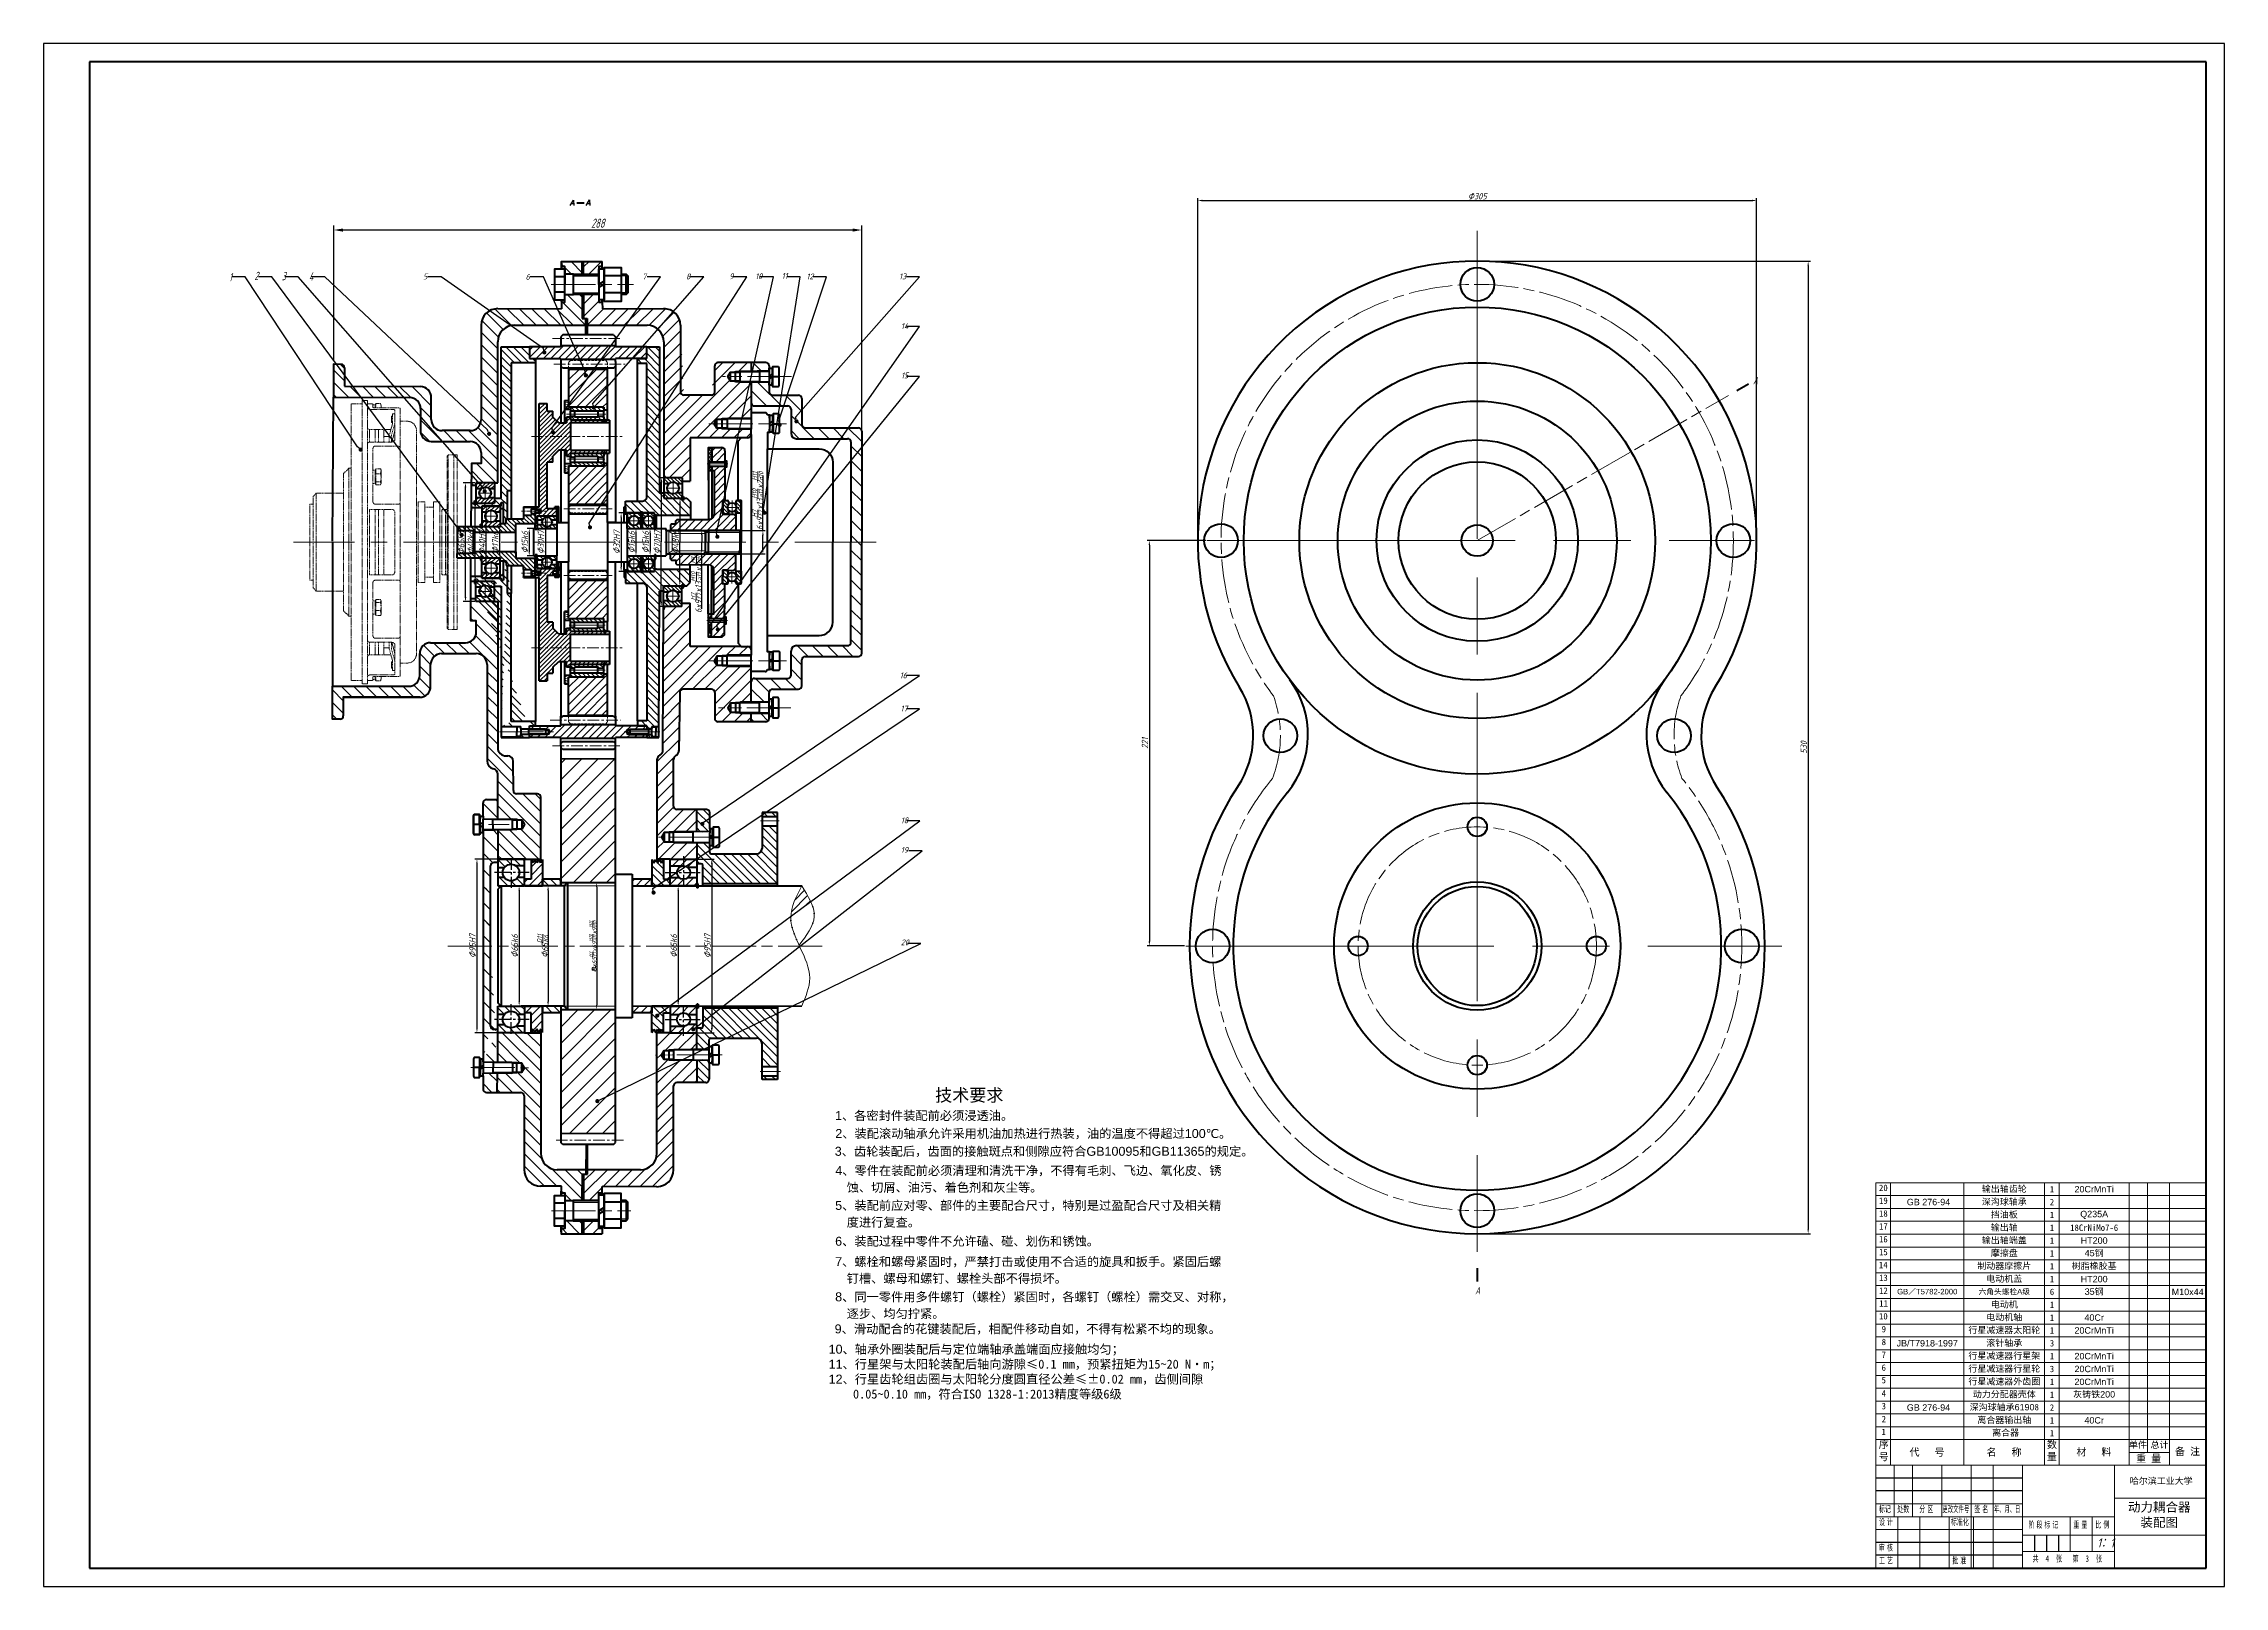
# Model space of a CAD drawing. Header units: millimetres. Extents: x 123 to 1312, y 107 to 948.
import ezdxf

# ---------------------------------------------------------------- set-up
doc = ezdxf.new("R2010")
doc.units = ezdxf.units.MM
for name, pattern in [('ACAD_ISO08W100', [36, 24, -3, 6, -3]), ('CENTER', [10.16, 6.35, -1.27, 1.27, -1.27]), ('DASHED', [19.05, 12.7, -6.35]), ('HIDDEN', [1.905, 1.27, -0.635]), ('HIDDENX2', [0.75, 0.5, -0.25])]:
    doc.linetypes.add(name, pattern=pattern)
doc.layers.get('Defpoints').update_dxf_attribs({"lineweight": 35})
for name, color, linetype, lineweight in [('01', 7, 'Continuous', 50), ('02', 3, 'Continuous', 25), ('中心线', 1, 'ACAD_ISO08W100', 35), ('剖面线', 6, 'Continuous', 35), ('尺寸', 4, 'Continuous', 25), ('文字', 131, 'Continuous', 35), ('粗实线', 7, 'Continuous', 50), ('细实线', 7, 'Continuous', 20), ('虚线', 8, 'HIDDENX2', 35)]:
    doc.layers.add(name, color=color, linetype=linetype, lineweight=lineweight)
doc.layers.add('10', color=7, linetype='Continuous')
doc.layers.add('尺寸标注', color=4, linetype='Continuous')
doc.styles.add('PDF FangSong', font='simfang.ttf')
doc.styles.add('PDF FangSong_GB2312', font='arial.ttf')
doc.styles.get("Standard").update_dxf_attribs({"font": 'arial.ttf'})
doc.styles.add('TextStyle1', font='', dxfattribs={"width": 0.599418})
doc.styles.add('TextStyle2', font='', dxfattribs={"width": 0.585181})
doc.styles.add('仿宋', font='simfang.ttf', dxfattribs={"height": 3.5})
doc.styles.add('工程字', font='gbenor.shx', dxfattribs={"width": 0.65, "oblique": 15, "height": 5, "bigfont": 'gbcbig.shx'})
doc.styles.add('工程字-35', font='gbeitc.shx', dxfattribs={"height": 3.5, "bigfont": 'gbcbig.shx'})
doc.styles.add('工程字-5', font='gbeitc.shx', dxfattribs={"height": 5, "bigfont": 'gbcbig.shx'})
doc.styles.add('标准', font='', dxfattribs={"width": 0.667})
doc.styles.get('TextStyle1').set_extended_font_data('仿宋_GB2312')
doc.styles.get('TextStyle2').set_extended_font_data('仿宋_GB2312')
doc.styles.get('标准').set_extended_font_data('仿宋_GB2312')
doc.dimstyles.new('GB-5', dxfattribs={"dimtxt": 5, "dimasz": 5, "dimexe": 2.5, "dimexo": 1, "dimgap": 1.25, "dimtad": 1, "dimdec": 0, "dimdsep": 46, "dimtxsty": '工程字', "dimcen": 5, "dimadec": 0, "dimazin": 0, "dimtol": 1, "dimtm": 0.029, "dimtfac": 0.7, "dimtdec": 0, "dimtix": 1, "dimtmove": 0, "dimatfit": 3, "dimtzin": 0, "dimarcsym": 0})
doc.dimstyles.new('ISO-25', dxfattribs={"dimtxt": 2.5, "dimasz": 2.5, "dimexe": 1.25, "dimexo": 0.625, "dimtad": 1, "dimtxsty": 'Standard', "dimcen": 2.5, "dimadec": 0, "dimazin": 0, "dimtfac": 1, "dimtmove": 0, "dimatfit": 3, "dimfxl": 1, "dimarcsym": 0})
picture_1 = doc.add_image_def('image1.jpg', size_in_pixel=(554, 292))
pattern_1 = [(135, (-3538.129, -1168.796), (-3.367596, -3.367596), [])]
pattern_2 = [(45, (-3538.129, -1168.796), (-3.367596, 3.367596), [])]
pattern_3 = [(135, (-3538.129, -1168.796), (-2.245064, -2.245064), [])]
pattern_4 = [(45, (-3538.129, -1168.796), (-2.245064, 2.245064), [])]
pattern_5 = [(135, (-3538.129, -1168.796), (-4.490128, -4.490128), [])]
pattern_6 = [(45, (-450.4305, 29.9547), (-1.1960729, 1.1960729), [])]
pattern_7 = [(135, (-1240.2874, -1086.6143), (-2.033324, -2.033324), [])]
pattern_8 = [(135, (-450.4305, 29.9547), (-1.1960729, -1.1960729), [])]
pattern_9 = [(45, (-1240.2874, -1086.6143), (-2.033324, 2.033324), [])]
pattern_10 = [(195, (-450.4305, 29.9547), (0.2626758, -0.98031955), [])]
pattern_11 = [(135, (-1240.2874, -1086.6143), (-1.0166619, -1.0166619), [])]

msp = doc.modelspace()

# ---------------------------------------------------------------- texts
at = {"layer": '尺寸', "lineweight": 20, "attachment_point": 1}
for s, width, gutter_width, insert, char_height, style in [('1', 8.54319, 11.321, (224.008, 823.492), 4.529, '工程字'), ('2', 8.54319, 11.321, (237.822, 824.127), 4.529, '工程字'), ('3', 8.54319, 11.321, (252.818, 824.024), 4.529, '工程字'), ('4', 8.54319, 11.321, (267.542, 823.752), 4.529, '工程字'), ('5', 7.00005, 11.321, (329.776, 823.12), 3.17, '工程字-35'), ('6', 7.00005, 11.321, (385.686, 822.967), 3.17, '工程字-35'), ('7', 7.00005, 11.321, (449.316, 823.159), 3.17, '工程字-35'), ('8', 7.00005, 11.321, (473.175, 823.141), 3.17, '工程字-35'), ('9', 7.00005, 11.321, (496.733, 823.228), 3.17, '工程字-35'), ('10', 7.00005, 11.321, (510.92, 823.26), 3.17, '工程字-35'), ('11', 7.00005, 11.321, (525.361, 823.488), 3.17, '工程字-35'), ('12', 7.00005, 11.321, (538.837, 823.168), 3.17, '工程字-35'), ('13', 7.00005, 11.321, (589.327, 823.172), 3.17, '工程字-35'), ('14', 7.00005, 11.321, (590.4, 796.081), 3.17, '工程字-35'), ('15', 7.00005, 11.321, (590.455, 769.217), 3.17, '工程字-35'), ('A', 12.8942, 10, (1054.966, 766.748), 4, '工程字'), ('16', 7.00005, 11.321, (589.711, 605.683), 3.17, '工程字-35'), ('17', 7.00005, 11.321, (590.115, 587.601), 3.17, '工程字-35'), ('18', 7.00005, 11.321, (590.304, 526.658), 3.17, '工程字-35'), ('19', 7.00005, 11.321, (590.304, 510.533), 3.17, '工程字-35'), ('20', 7.00005, 11.321, (590.304, 460.137), 3.17, '工程字-35'), ('A', 12.8942, 10, (903.445, 270.699), 4, '工程字')]:
    msp.add_mtext_dynamic_manual_height_columns(s, width=width, gutter_width=gutter_width, heights=[0], dxfattribs=dict(at, insert=insert, char_height=char_height, style=style))
at = {"layer": '尺寸标注', "lineweight": 20}
for s, width, heights, insert, char_height, attachment_point in [('{\\fSimSun|b0|i0|c134|p2;序号}', 8, [0], (1123.481, 186.843), 4, 1), ('\\pxqc;{\\fSimSun|b0|i0|c134|p2;代   号}', 39.71888, [14.006], (1149.807, 180.411), 4, 5), ('\\pxqc;{\\fSimSun|b0|i0|c134|p2;名   称}', 39.71888, [14.006], (1191.834, 180.444), 4, 5), ('{\\fSimSun|b0|i0|c134|p2;数量}', 8, [0], (1215.18, 186.81), 4, 1), ('\\pxqc;{\\fSimSun|b0|i0|c134|p2;材   料}', 39.71888, [14.006], (1240.789, 180.538), 4, 5), ('{\\fSimSun|b0|i0|c134|p2;单件}', 15.74364, [0], (1259.929, 186.466), 3.5, 1), ('{\\fSimSun|b0|i0|c134|p2;重 量}', 15.74364, [0], (1263.82, 179.3), 4, 1), ('{\\fSimSun|b0|i0|c134|p2;总计}', 15.74364, [0], (1271.652, 186.404), 3.5, 1), ('{\\fSimSun|b0|i0|c134|p2;备 注 }', 15.74364, [0], (1285.064, 183.077), 4, 1)]:
    msp.add_mtext_dynamic_manual_height_columns(s, width=width, gutter_width=12.5, heights=heights, dxfattribs=dict(at, insert=insert, char_height=char_height, attachment_point=attachment_point))
at = {"layer": '文字'}
for s, insert, char_height, attachment_point, style in [('   技术要求', (601.04, 374.872), 6.8301, 4, 'PDF FangSong_GB2312'), ('2、装配滚动轴承允许采用机油加热进行热装，油的温度不得超过100℃。', (554.58, 354.014), 4.89, 4, 'PDF FangSong_GB2312'), ('1、各密封件装配前必须浸透油。', (554.417, 363.848), 4.89, 4, 'PDF FangSong_GB2312'), ('3、齿轮装配后，齿面的接触斑点和侧隙应符合GB10095和GB11365的规定。', (554.288, 344.308), 4.89, 4, 'PDF FangSong_GB2312'), ('4、零件在装配前必须清理和清洗干净，不得有毛刺、飞边、氧化皮、锈', (554.58, 333.808), 4.89, 4, 'PDF FangSong_GB2312'), ('   蚀、切屑、油污、着色剂和灰尘等。', (555.083, 324.721), 4.89, 4, 'PDF FangSong_GB2312'), ('20', (1123.611, 324.712), 3.4999, 4, 'PDF FangSong'), ('5{\\fSimSun|b0|i0|c134|p2;、装配前应对零、部件的主要配合尺寸，特别是过盈配合尺寸及相关精}', (554.498, 314.805), 4.89, 4, 'PDF FangSong_GB2312'), ('   度进行复查。', (555.083, 305.725), 4.89, 4, 'PDF FangSong_GB2312'), ('19', (1123.611, 317.718), 3.4999, 4, 'PDF FangSong'), ('18', (1123.611, 310.712), 3.4999, 4, 'PDF FangSong'), ('6、装配过程中零件不允许磕、碰、划伤和锈蚀。', (554.498, 295.347), 4.89, 4, 'PDF FangSong_GB2312'), ('17', (1123.611, 303.718), 3.4999, 4, 'PDF FangSong'), ('16', (1123.611, 296.723), 3.4999, 4, 'PDF FangSong'), ('15', (1123.633, 289.729), 3.4999, 4, 'PDF FangSong'), ('14', (1123.568, 282.691), 3.4999, 4, 'PDF FangSong'), ('13', (1123.633, 275.718), 3.4999, 4, 'PDF FangSong'), ('12', (1123.633, 268.702), 3.4999, 4, 'PDF FangSong'), ('11', (1123.742, 261.707), 3.4999, 4, 'PDF FangSong'), ('10', (1123.611, 254.713), 3.4999, 4, 'PDF FangSong'), ('8', (1125.071, 240.724), 3.5, 4, 'PDF FangSong'), ('9', (1125.071, 247.718), 3.5, 4, 'PDF FangSong'), ('7', (1125.028, 233.729), 3.5, 4, 'PDF FangSong'), ('6', (1125.049, 226.713), 3.5, 4, 'PDF FangSong'), ('5', (1125.028, 219.937), 3.5, 4, 'PDF FangSong'), ('4', (1125.049, 212.703), 3.5, 4, 'PDF FangSong'), ('3', (1125.049, 205.73), 3.5, 4, 'PDF FangSong'), ('2', (1125.071, 198.692), 3.5, 4, 'PDF FangSong'), ('1', (1125.006, 191.697), 3.5, 4, 'PDF FangSong'), ('{\\fSimSun|b0|i0|c134|p2;离合器}', (1185.298, 191.119), 3.49993, 4, 'PDF FangSong'), ('\\fﾷￂￋￎ_GB2312|b0|i0|p34;标记', (1123.555, 151.388), 3.5, 1, '标准'), ('\\fﾷￂￋￎ_GB2312|b0|i0|p34;设 计', (1123.581, 144.388), 3.5, 1, '标准'), ('\\fﾷￂￋￎ_GB2312|b0|i0|p34;处数', (1133.555, 151.388), 3.5, 1, '标准'), ('\\fﾷￂￋￎ_GB2312|b0|i0|p34;分 区', (1145.581, 151.388), 3.5, 1, '标准'), ('\\fﾷￂￋￎ_GB2312|b0|i0|p34;更改文件号', (1158.147, 151.388), 3.5, 1, 'TextStyle1'), ('\\fﾷￂￋￎ_GB2312|b0|i0|p34;标准化', (1162.781, 144.388), 3.5, 1, '标准'), ('\\fﾷￂￋￎ_GB2312|b0|i0|p34;签 名', (1175.581, 151.388), 3.5, 1, '标准'), ('\\fﾷￂￋￎ_GB2312|b0|i0|p34;年、月、日', (1186.321, 151.388), 3.5, 1, 'TextStyle2'), ('\\fﾷￂￋￎ_GB2312|b0|i0|p34;阶 段 标 记', (1205.083, 142.888), 3.5, 1, '标准'), ('\\fﾷￂￋￎ_GB2312|b0|i0|p34;重 量', (1229.581, 142.888), 3.5, 1, '标准'), ('\\fﾷￂￋￎ_GB2312|b0|i0|p34;比 例', (1241.581, 142.888), 3.5, 1, '标准'), ('\\fﾷￂￋￎ_GB2312|b0|i0|p34;审 核', (1123.581, 130.388), 3.5, 1, '标准'), ('\\fﾷￂￋￎ_GB2312|b0|i0|p34;工 艺', (1123.581, 123.388), 3.5, 1, '标准'), ('\\fﾷￂￋￎ_GB2312|b0|i0|p34;批 准', (1163.581, 123.388), 3.5, 1, '标准'), ('{\\fSimSun|b0|i0|c134|p2;共  4  张   第  3  张}', (1207.338, 124.388), 3.5, 1, '标准')]:
    msp.add_mtext(s, dxfattribs=dict(at, insert=insert, char_height=char_height, attachment_point=attachment_point, style=style))
at = {"layer": '文字', "attachment_point": 4, "style": 'PDF FangSong'}
for s, insert, char_height, width in [('\\pxqc;{\\fSimSun|b0|i0|c134|p2;输出轴齿轮}', (1169.929, 323.99), 3.49993, 44), ('\\pxqc;{\\fSimSun|b0|i0|c134|p2;1}', (1213.929, 323.99), 3.49993, 8), ('\\pxqc;{\\fArial|b0|i0|c0|p34;20CrMnTi}', (1221.929, 323.99), 3.49993, 38), ('\\pxqc;{\\fArial|b0|i0|c0|p34; GB 276-94}', (1129.929, 316.99), 3.49993, 40), ('\\pxqc;{\\fSimSun|b0|i0|c134|p2;深沟球轴承}', (1169.929, 316.99), 3.49993, 44), ('\\pxqc;{\\fSimSun|b0|i0|c134|p2;挡油板 }', (1169.929, 309.99), 3.49993, 44), ('\\pxqc;{\\fSimSun|b0|i0|c134|p2;2}', (1213.929, 316.99), 3.49993, 8), ('\\pxqc;{\\fSimSun|b0|i0|c134|p2;1}', (1213.929, 309.99), 3.49993, 8), ('\\pxqc;{\\fArial|b0|i0|c0|p34;Q235A}', (1221.929, 309.99), 3.49993, 38), ('\\pxqc;{\\fSimSun|b0|i0|c134|p2;输出轴端盖  }', (1169.929, 295.99), 3.49993, 44), ('\\pxqc;{\\fSimSun|b0|i0|c134|p2;输出轴}', (1169.929, 302.99), 3.49993, 44), ('\\pxqc;{\\fSimSun|b0|i0|c134|p2;1}', (1213.929, 302.99), 3.49993, 8), ('\\pxqc;{\\fSimSun|b0|i0|c134|p2;1}', (1213.929, 295.99), 3.49993, 8), ('\\pxqc;{\\fSimSun|b0|i0|c134|p2;18CrNiMo7-6}', (1221.929, 302.99), 3.49993, 38), ('\\pxqc;{\\fArial|b0|i0|c0|p34;HT200}', (1221.929, 295.99), 3.49993, 38), ('\\pxqc;{\\fSimSun|b0|i0|c134|p2;摩擦盘 }', (1169.929, 288.99), 3.49993, 44), ('\\pxqc;{\\fSimSun|b0|i0|c134|p2;1}', (1213.929, 288.99), 3.49993, 8), ('\\pxqc;{\\fArial|b0|i0|c0|p34;45\\fSimSun|b0|i0|c134|p2;钢}', (1221.929, 288.99), 3.49993, 38), ('\\pxqc;{\\fSimSun|b0|i0|c134|p2;制动器摩擦片}', (1169.929, 281.99), 3.49993, 44), ('\\pxqc;{\\fSimSun|b0|i0|c134|p2;电动机盖 }', (1169.929, 274.99), 3.49993, 44), ('\\pxqc;{\\fSimSun|b0|i0|c134|p2;1}', (1213.929, 281.99), 3.49993, 8), ('\\pxqc;{\\fSimSun|b0|i0|c134|p2;1}', (1213.929, 274.99), 3.49993, 8), ('\\pxqc;{\\fSimSun|b0|i0|c134|p2;树脂橡胶基}', (1221.929, 281.99), 3.49993, 38), ('\\pxqc;{\\fArial|b0|i0|c0|p34;HT200}', (1221.929, 274.99), 3.49993, 38), ('\\pxqc;{\\fArial|b0|i0|c0|p34;GB\\fSimSun|b0|i0|c134|p2;／\\fArial|b0|i0|c0|p34;T5782-2000}', (1129.929, 267.99), 3, 40), ('\\pxqc;{\\fSimSun|b0|i0|c134|p2;六角头螺栓\\fArial|b0|i0|c0|p34;A\\fSimSun|b0|i0|c134|p2;级}', (1169.929, 267.99), 3, 44), ('\\pxqc;{\\fSimSun|b0|i0|c134|p2;电动机 }', (1169.929, 260.99), 3.49993, 44), ('\\pxqc;{\\fSimSun|b0|i0|c134|p2;6}', (1213.929, 267.99), 3.49993, 8), ('\\pxqc;{\\fSimSun|b0|i0|c134|p2;1}', (1213.929, 260.99), 3.49993, 8), ('\\pxqc;{\\fArial|b0|i0|c0|p34;35\\fSimSun|b0|i0|c134|p2;钢\\fArial|b0|i0|c0|p34; }', (1221.929, 267.99), 3.49993, 38), ('\\pxqc;{\\fArial|b0|i0|c0|p34;M10x44 }', (1281.929, 267.99), 3.49993, 20), ('\\pxqc;{\\fSimSun|b0|i0|c134|p2;电动机轴}', (1169.929, 253.99), 3.49993, 44), ('\\pxqc;{\\fSimSun|b0|i0|c134|p2;1}', (1213.929, 253.99), 3.49993, 8), ('\\pxqc;{\\fArial|b0|i0|c0|p34;40Cr}', (1221.929, 253.99), 3.49993, 38), ('\\pxqc;{\\fArial|b0|i0|c0|p34;JB/T7918-1997}', (1129.929, 239.99), 3.49993, 40), ('\\pxqc;{\\fSimSun|b0|i0|c134|p2;行星减速器太阳轮 }', (1169.929, 246.99), 3.49993, 44), ('\\pxqc;{\\fSimSun|b0|i0|c134|p2;滚针轴承 }', (1169.929, 239.99), 3.49993, 44), ('\\pxqc;{\\fSimSun|b0|i0|c134|p2;3}', (1213.929, 239.99), 3.49993, 8), ('\\pxqc;{\\fSimSun|b0|i0|c134|p2;1}', (1213.929, 246.99), 3.49993, 8), ('\\pxqc;{\\fArial|b0|i0|c0|p34;20CrMnTi}', (1221.929, 246.99), 3.49993, 38), ('\\pxqc;{\\fSimSun|b0|i0|c134|p2;行星减速器行星架}', (1169.929, 232.99), 3.49993, 44), ('\\pxqc;{\\fSimSun|b0|i0|c134|p2;行星减速器行星轮}', (1169.929, 225.99), 3.49993, 44), ('\\pxqc;{\\fSimSun|b0|i0|c134|p2;3}', (1213.929, 225.99), 3.49993, 8), ('\\pxqc;{\\fSimSun|b0|i0|c134|p2;1}', (1213.929, 232.99), 3.49993, 8), ('\\pxqc;{\\fArial|b0|i0|c0|p34;20CrMnTi}', (1221.929, 232.99), 3.49993, 38), ('\\pxqc;{\\fArial|b0|i0|c0|p34;20CrMnTi}', (1221.929, 225.99), 3.49993, 38), ('\\pxqc;{\\fSimSun|b0|i0|c134|p2;行星减速器外齿圈}', (1169.929, 218.99), 3.49993, 44), ('\\pxqc;{\\fSimSun|b0|i0|c134|p2;动力分配器壳体}', (1169.929, 211.99), 3.49993, 44), ('\\pxqc;{\\fSimSun|b0|i0|c134|p2;1}', (1213.929, 218.99), 3.49993, 8), ('\\pxqc;{\\fSimSun|b0|i0|c134|p2;灰铸铁\\fArial|b0|i0|c0|p34;200}', (1221.929, 211.99), 3.49993, 38), ('\\pxqc;{\\fArial|b0|i0|c0|p34;20CrMnTi}', (1221.929, 218.99), 3.49993, 38), ('\\pxqc;{\\fArial|b0|i0|c0|p34; GB 276-94}', (1129.929, 204.99), 3.49993, 40), ('\\pxqc;{\\fSimSun|b0|i0|c134|p2;深沟球轴承\\fArial|b0|i0|c0|p34;6190\\fSimSun|b0|i0|c134|p2;8}', (1169.929, 204.99), 3.49993, 44), ('\\pxqc;{\\fSimSun|b0|i0|c134|p2;2}', (1213.929, 204.99), 3.49993, 8), ('\\pxqc;{\\fSimSun|b0|i0|c134|p2;1}', (1213.929, 211.99), 3.49993, 8), ('\\pxqc;{\\fSimSun|b0|i0|c134|p2;离合器输出轴}', (1169.929, 197.99), 3.49993, 44), ('\\pxqc;{\\fSimSun|b0|i0|c134|p2;1}', (1213.929, 197.99), 3.49993, 8), ('\\pxqc;{\\fSimSun|b0|i0|c134|p2;1}', (1213.929, 190.99), 3.49993, 8), ('\\pxqc;{\\fArial|b0|i0|c0|p34;40Cr\\fSimSun|b0|i0|c134|p2; }', (1221.929, 197.99), 3.49993, 38)]:
    msp.add_mtext(s, dxfattribs=dict(at, insert=insert, char_height=char_height, width=width))
at = {"layer": '文字', "char_height": 4.89, "attachment_point": 4, "style": 'PDF FangSong_GB2312'}
for s, insert, rotation in [('7、螺栓和螺母紧固时，严禁打击或使用不合适的旋具和扳手。紧固后螺', (554.498, 284.141), 359.999994), ('   钉槽、螺母和螺钉、螺栓头部不得损坏。', (555.083, 275.094), 0.000009), ('8、同一零件用多件螺钉（螺栓）紧固时，各螺钉（螺栓）需交叉、对称，', (554.498, 264.975), 0.000005), ('   逐步、均匀拧紧。', (555.083, 255.888), 0.000019), ('10{\\fSimSun|b0|i0|c134|p2;、轴承外圈装配后与定位端轴承盖端面应接触均匀；\\P}11{\\fSimSun|b0|i0|c134|p2;、行星架与太阳轮装配后轴向游隙≤0.1 mm，预紧扭矩为15~20 N·m；\\P}12{\\fFangSong|b0|i0|c134|p49;、\\fSimSun|b0|i0|c134|p2;行星齿轮组齿圈与太阳轮分度圆直径公差≤±0.02 mm，齿侧间隙\\P    0.05~0.10 mm，符合ISO 1328-1:2013精度等级6级}', (550.925, 224.206), 359.999993)]:
    msp.add_mtext(s, dxfattribs=dict(at, insert=insert, rotation=rotation))
at = {"layer": '文字', "insert": (554.227, 247.501), "char_height": 4.89, "width": 218.11243, "attachment_point": 4, "rotation": 359.999994, "style": 'PDF FangSong_GB2312'}
msp.add_mtext('9{\\fSimSun|b0|i0|c134|p2;、滑动配合的花键装配后，相配件移动自如，不得有松紧不均的现象。}', dxfattribs=at)
at = {"layer": '文字', "insert": (1260.351, 166.742), "char_height": 3.5, "attachment_point": 1, "style": '仿宋'}
msp.add_mtext_dynamic_manual_height_columns('{\\C7;哈尔滨工业大学}', width=38.37592, gutter_width=25, heights=[0], dxfattribs=at)
at = {"layer": '文字', "linetype": 'Continuous', "lineweight": 25, "insert": (1259.354, 153.245), "char_height": 5, "width": 36.42617, "attachment_point": 1, "style": '标准'}
msp.add_mtext('{\\fFangSong|b0|i0|c134|p49;\\W1;动力耦合器\\P\\pxql;  装配图}', dxfattribs=at)
at = {"layer": '文字', "lineweight": 20, "insert": (1242.575, 133.687), "char_height": 5, "attachment_point": 1, "style": '工程字-5'}
msp.add_mtext_dynamic_manual_height_columns('{\\C7;1：1}', width=19.361, gutter_width=25, heights=[0], dxfattribs=at)
at = {"layer": '细实线', "insert": (1123.581, 144.388), "char_height": 3.5, "attachment_point": 1, "style": '标准'}
msp.add_mtext('\\fﾷￂￋￎ_GB2312|b0|i0|p34;设 计', dxfattribs=at)

# ---------------------------------------------------------------- blocks, each defined once
blk = doc.blocks.new('*D27')
at = {"layer": 'Defpoints', "color": 0, "transparency": 16777216}
for p in [(569, 846.9), (281.1, 774.5), (569, 737.3)]:
    blk.add_point(p, dxfattribs=at)
at = {"layer": '尺寸', "color": 0, "lineweight": -2, "transparency": 16777216}
for p, q in [((281.1, 775.5), (281.1, 849.4)), ((286.1, 846.9), (564, 846.9)), ((569, 738.3), (569, 849.4))]:
    blk.add_line(p, q, dxfattribs=at)
at = {"layer": '尺寸', "color": 0, "transparency": 16777216}
for points in [[(286.1, 847.7), (286.1, 846), (281.1, 846.9)], [(564, 847.7), (564, 846), (569, 846.9)]]:
    blk.add_solid(points, dxfattribs=at)
at = {"layer": '尺寸', "color": 0, "lineweight": 20, "transparency": 16777216, "insert": (425.1, 850.6), "char_height": 5, "width": 5.284, "attachment_point": 5, "style": '工程字'}
blk.add_mtext('288', dxfattribs=at)
blk = doc.blocks.new('*D29')
at = {"layer": 'Defpoints', "color": 0, "transparency": 16777216}
for p in [(392.1, 691.1), (392.1, 662.3), (396.5, 662.3)]:
    blk.add_point(p, dxfattribs=at)
at = {"layer": '尺寸', "color": 0, "lineweight": -2, "transparency": 16777216}
for p, q in [((392.7, 691.1), (397.8, 691.1)), ((396.5, 688.6), (396.5, 664.8)), ((392.7, 662.3), (397.8, 662.3))]:
    blk.add_line(p, q, dxfattribs=at)
at = {"layer": '尺寸', "color": 0, "transparency": 16777216}
for points in [[(396.1, 688.6), (396.9, 688.6), (396.5, 691.1)], [(396.1, 664.8), (396.9, 664.8), (396.5, 662.3)]]:
    blk.add_solid(points, dxfattribs=at)
at = {"layer": '尺寸', "color": 0, "lineweight": 20, "transparency": 16777216, "insert": (394.1, 676.7), "char_height": 3.5, "attachment_point": 5, "rotation": 89.9989, "style": '工程字-35'}
blk.add_mtext('Φ30H7', dxfattribs=at)
blk = doc.blocks.new('*D30')
at = {"layer": 'Defpoints', "color": 0, "transparency": 16777216}
for p in [(402.7, 684.2), (387.7, 669.3), (402.7, 669.3)]:
    blk.add_point(p, dxfattribs=at)
at = {"layer": '尺寸', "color": 0, "lineweight": -2, "transparency": 16777216}
for p, q in [((402.1, 684.2), (386.5, 684.2)), ((387.7, 681.7), (387.7, 671.8)), ((402.1, 669.3), (386.5, 669.3))]:
    blk.add_line(p, q, dxfattribs=at)
at = {"layer": '尺寸', "color": 0, "transparency": 16777216}
for points in [[(387.3, 681.7), (388.1, 681.7), (387.7, 684.2)], [(387.3, 671.8), (388.1, 671.8), (387.7, 669.3)]]:
    blk.add_solid(points, dxfattribs=at)
at = {"layer": '尺寸', "color": 0, "lineweight": 20, "transparency": 16777216, "insert": (385.3, 676.7), "char_height": 3.5, "attachment_point": 5, "rotation": 89.9989, "style": '工程字-35'}
blk.add_mtext('Φ15k6', dxfattribs=at)
blk = doc.blocks.new('*D31')
at = {"layer": 'Defpoints', "color": 0, "transparency": 16777216}
for p in [(441.1, 692.7), (437.8, 660.7), (441.1, 660.7)]:
    blk.add_point(p, dxfattribs=at)
at = {"layer": '尺寸', "color": 0, "lineweight": -2, "transparency": 16777216}
for p, q in [((440.5, 692.7), (436.5, 692.7)), ((437.8, 690.2), (437.8, 663.2)), ((440.5, 660.7), (436.5, 660.7))]:
    blk.add_line(p, q, dxfattribs=at)
at = {"layer": '尺寸', "color": 0, "transparency": 16777216}
for points in [[(437.4, 690.2), (438.2, 690.2), (437.8, 692.7)], [(437.4, 663.2), (438.2, 663.2), (437.8, 660.7)]]:
    blk.add_solid(points, dxfattribs=at)
at = {"layer": '尺寸', "color": 0, "lineweight": 20, "transparency": 16777216, "insert": (435.4, 676.7), "char_height": 3.5, "attachment_point": 5, "rotation": 89.9989, "style": '工程字-35'}
blk.add_mtext('Φ32H7', dxfattribs=at)
blk = doc.blocks.new('*D32')
at = {"layer": 'Defpoints', "color": 0, "transparency": 16777216}
for p in [(448.6, 684.2), (445.9, 669.3), (448.6, 669.3)]:
    blk.add_point(p, dxfattribs=at)
at = {"layer": '尺寸', "color": 0, "lineweight": -2, "transparency": 16777216}
for p, q in [((447.9, 684.2), (444.6, 684.2)), ((445.9, 681.7), (445.9, 671.8)), ((447.9, 669.3), (444.6, 669.3))]:
    blk.add_line(p, q, dxfattribs=at)
at = {"layer": '尺寸', "color": 0, "transparency": 16777216}
for points in [[(445.5, 681.7), (446.3, 681.7), (445.9, 684.2)], [(445.5, 671.8), (446.3, 671.8), (445.9, 669.3)]]:
    blk.add_solid(points, dxfattribs=at)
at = {"layer": '尺寸', "color": 0, "lineweight": 20, "transparency": 16777216, "insert": (443.5, 676.7), "char_height": 3.5, "attachment_point": 5, "rotation": 89.9989, "style": '工程字-35'}
blk.add_mtext('Φ15k6', dxfattribs=at)
blk = doc.blocks.new('*D33')
at = {"layer": 'Defpoints', "color": 0, "transparency": 16777216}
for p in [(456, 684.2), (453.6, 669.3), (456, 669.3)]:
    blk.add_point(p, dxfattribs=at)
at = {"layer": '尺寸', "color": 0, "lineweight": -2, "transparency": 16777216}
for p, q in [((455.4, 684.2), (452.4, 684.2)), ((453.6, 681.7), (453.6, 671.8)), ((455.4, 669.3), (452.4, 669.3))]:
    blk.add_line(p, q, dxfattribs=at)
at = {"layer": '尺寸', "color": 0, "transparency": 16777216}
for points in [[(453.2, 681.7), (454, 681.7), (453.6, 684.2)], [(453.2, 671.8), (454, 671.8), (453.6, 669.3)]]:
    blk.add_solid(points, dxfattribs=at)
at = {"layer": '尺寸', "color": 0, "lineweight": 20, "transparency": 16777216, "insert": (451.2, 676.7), "char_height": 3.5, "width": 6.386, "attachment_point": 5, "rotation": 89.9989, "style": '工程字-35'}
blk.add_mtext('Φ15k6', dxfattribs=at)
blk = doc.blocks.new('*D34')
at = {"layer": 'Defpoints', "color": 0, "transparency": 16777216}
for p in [(377.8, 503.9), (359.2, 409.3), (377.8, 409.3)]:
    blk.add_point(p, dxfattribs=at)
at = {"layer": '尺寸', "color": 0, "lineweight": -2, "transparency": 16777216}
for p, q in [((377.2, 503.9), (358, 503.9)), ((359.2, 501.4), (359.2, 411.8)), ((377.2, 409.3), (358, 409.3))]:
    blk.add_line(p, q, dxfattribs=at)
at = {"layer": '尺寸', "color": 0, "transparency": 16777216}
for points in [[(358.8, 501.4), (359.6, 501.4), (359.2, 503.9)], [(358.8, 411.8), (359.6, 411.8), (359.2, 409.3)]]:
    blk.add_solid(points, dxfattribs=at)
at = {"layer": '尺寸', "color": 0, "lineweight": 20, "transparency": 16777216, "insert": (356.8, 456.6), "char_height": 3.5, "attachment_point": 5, "rotation": 90, "style": '工程字-35'}
blk.add_mtext('Φ95H7', dxfattribs=at)
blk = doc.blocks.new('*D35')
at = {"layer": 'Defpoints', "color": 0, "transparency": 16777216}
for p in [(385, 489.4), (382.2, 423.8), (385, 423.8)]:
    blk.add_point(p, dxfattribs=at)
at = {"layer": '尺寸', "color": 0, "lineweight": -2, "transparency": 16777216}
for p, q in [((384.4, 489.4), (380.9, 489.4)), ((382.2, 486.9), (382.2, 426.3)), ((384.4, 423.8), (380.9, 423.8))]:
    blk.add_line(p, q, dxfattribs=at)
at = {"layer": '尺寸', "color": 0, "transparency": 16777216}
for points in [[(381.8, 486.9), (382.6, 486.9), (382.2, 489.4)], [(381.8, 426.3), (382.6, 426.3), (382.2, 423.8)]]:
    blk.add_solid(points, dxfattribs=at)
at = {"layer": '尺寸', "color": 0, "lineweight": 20, "transparency": 16777216, "insert": (379.8, 456.6), "char_height": 3.5, "attachment_point": 5, "rotation": 90, "style": '工程字-35'}
blk.add_mtext('Φ65k6', dxfattribs=at)
blk = doc.blocks.new('*D36')
at = {"layer": 'Defpoints', "color": 0, "transparency": 16777216}
for p in [(404.9, 489.4), (398, 423.8), (404.9, 423.8)]:
    blk.add_point(p, dxfattribs=at)
at = {"layer": '尺寸', "color": 0, "lineweight": -2, "transparency": 16777216}
for p, q in [((404.2, 489.4), (396.7, 489.4)), ((398, 486.9), (398, 426.3)), ((404.2, 423.8), (396.7, 423.8))]:
    blk.add_line(p, q, dxfattribs=at)
at = {"layer": '尺寸', "color": 0, "transparency": 16777216}
for points in [[(397.5, 486.9), (398.4, 486.9), (398, 489.4)], [(397.5, 426.3), (398.4, 426.3), (398, 423.8)]]:
    blk.add_solid(points, dxfattribs=at)
at = {"layer": '尺寸', "color": 0, "lineweight": 20, "transparency": 16777216, "insert": (395.1, 456.6), "char_height": 3.5, "width": 6.342, "attachment_point": 5, "rotation": 90, "style": '工程字-35'}
blk.add_mtext('Φ65{\\H0.7x;\\SD11/K6;}', dxfattribs=at)
blk = doc.blocks.new('*D37')
at = {"layer": 'Defpoints', "color": 0, "transparency": 16777216}
for p in [(464.6, 489.4), (464.6, 423.8), (468.9, 423.8)]:
    blk.add_point(p, dxfattribs=at)
at = {"layer": '尺寸', "color": 0, "lineweight": -2, "transparency": 16777216}
for p, q in [((465.2, 489.4), (470.1, 489.4)), ((468.9, 486.9), (468.9, 426.3)), ((465.2, 423.8), (470.1, 423.8))]:
    blk.add_line(p, q, dxfattribs=at)
at = {"layer": '尺寸', "color": 0, "transparency": 16777216}
for points in [[(468.5, 486.9), (469.3, 486.9), (468.9, 489.4)], [(468.5, 426.3), (469.3, 426.3), (468.9, 423.8)]]:
    blk.add_solid(points, dxfattribs=at)
at = {"layer": '尺寸', "color": 0, "lineweight": 20, "transparency": 16777216, "insert": (466.5, 456.6), "char_height": 3.5, "width": 6.342, "attachment_point": 5, "rotation": 90, "style": '工程字-35'}
blk.add_mtext('Φ65k6', dxfattribs=at)
blk = doc.blocks.new('*D38')
at = {"layer": 'Defpoints', "color": 0, "transparency": 16777216}
for p in [(479.1, 503.9), (479.1, 409.3), (487.2, 409.3)]:
    blk.add_point(p, dxfattribs=at)
at = {"layer": '尺寸', "color": 0, "lineweight": -2, "transparency": 16777216}
for p, q in [((479.7, 503.9), (488.5, 503.9)), ((487.2, 501.4), (487.2, 411.8)), ((479.7, 409.3), (488.5, 409.3))]:
    blk.add_line(p, q, dxfattribs=at)
at = {"layer": '尺寸', "color": 0, "transparency": 16777216}
for points in [[(486.8, 501.4), (487.7, 501.4), (487.2, 503.9)], [(486.8, 411.8), (487.7, 411.8), (487.2, 409.3)]]:
    blk.add_solid(points, dxfattribs=at)
at = {"layer": '尺寸', "color": 0, "lineweight": 20, "transparency": 16777216, "insert": (484.9, 456.6), "char_height": 3.5, "attachment_point": 5, "rotation": 90, "style": '工程字-35'}
blk.add_mtext('Φ95H7', dxfattribs=at)
blk = doc.blocks.new('*D39')
at = {"layer": 'Defpoints', "color": 0, "transparency": 16777216}
for p in [(434.7, 491.2), (424.5, 422), (434.7, 422)]:
    blk.add_point(p, dxfattribs=at)
at = {"layer": '尺寸标注', "color": 0, "lineweight": -2, "transparency": 16777216}
for p, q in [((434.1, 491.2), (423.2, 491.2)), ((424.5, 488.7), (424.5, 424.5)), ((434.1, 422), (423.2, 422))]:
    blk.add_line(p, q, dxfattribs=at)
at = {"layer": '尺寸标注', "color": 0, "transparency": 16777216}
for points in [[(424.1, 488.7), (424.9, 488.7), (424.5, 491.2)], [(424.1, 424.5), (424.9, 424.5), (424.5, 422)]]:
    blk.add_solid(points, dxfattribs=at)
at = {"layer": '尺寸标注', "color": 0, "lineweight": 20, "transparency": 16777216, "insert": (422.3, 456.6), "char_height": 2.5, "attachment_point": 5, "rotation": 90}
blk.add_mtext('{\\Fgbeitc,gbcbig|c134;8x65\\H0.7x;\\SH7/f7;\\H1.42857x;x69\\H0.7x;\\SH10/a11;\\H1.42857x;x9\\H0.7x;\\SH11/d10;}', dxfattribs=at)
blk = doc.blocks.new('*D40')
at = {"layer": 'Defpoints', "color": 0, "transparency": 16777216}
for p in [(757.2, 677.6), (725.8, 456.6), (745.6, 456.6)]:
    blk.add_point(p, dxfattribs=at)
at = {"layer": '尺寸标注', "color": 0, "lineweight": -2, "transparency": 16777216}
for p, q in [((756.6, 677.6), (724.6, 677.6)), ((725.8, 675.1), (725.8, 459.1)), ((745, 456.6), (724.6, 456.6))]:
    blk.add_line(p, q, dxfattribs=at)
at = {"layer": '尺寸标注', "color": 0, "transparency": 16777216}
for points in [[(725.4, 675.1), (726.2, 675.1), (725.8, 677.6)], [(725.4, 459.1), (726.2, 459.1), (725.8, 456.6)]]:
    blk.add_solid(points, dxfattribs=at)
at = {"layer": '尺寸标注', "color": 0, "lineweight": 20, "transparency": 16777216, "insert": (723.4, 567.1), "char_height": 3.5, "attachment_point": 5, "rotation": 90, "style": '工程字-35'}
blk.add_mtext('221', dxfattribs=at)
blk = doc.blocks.new('*D41')
at = {"layer": 'Defpoints', "color": 0, "transparency": 16777216}
for p in [(904.6, 829.9), (904.6, 299.7), (1085, 299.7)]:
    blk.add_point(p, dxfattribs=at)
at = {"layer": '尺寸', "color": 0, "lineweight": -2, "transparency": 16777216}
for p, q in [((905.2, 829.9), (1086.2, 829.9)), ((1085, 827.4), (1085, 302.2)), ((905.2, 299.7), (1086.2, 299.7))]:
    blk.add_line(p, q, dxfattribs=at)
at = {"layer": '尺寸', "color": 0, "transparency": 16777216}
for points in [[(1084.6, 827.4), (1085.4, 827.4), (1085, 829.9)], [(1084.6, 302.2), (1085.4, 302.2), (1085, 299.7)]]:
    blk.add_solid(points, dxfattribs=at)
at = {"layer": '尺寸', "color": 0, "lineweight": 20, "transparency": 16777216, "insert": (1082.6, 564.8), "char_height": 3.5, "attachment_point": 5, "rotation": 90, "style": '工程字-35'}
blk.add_mtext('530', dxfattribs=at)
blk = doc.blocks.new('*D42')
at = {"layer": 'Defpoints', "color": 0, "transparency": 16777216}
for p in [(1056.9, 863), (752.2, 677.6), (1056.9, 677.6)]:
    blk.add_point(p, dxfattribs=at)
at = {"layer": '尺寸标注', "color": 0, "lineweight": -2, "transparency": 16777216}
for p, q in [((752.2, 678.2), (752.2, 864.2)), ((754.7, 863), (1054.4, 863)), ((1056.9, 678.2), (1056.9, 864.2))]:
    blk.add_line(p, q, dxfattribs=at)
at = {"layer": '尺寸标注', "color": 0, "transparency": 16777216}
for points in [[(754.7, 863.4), (754.7, 862.5), (752.2, 863)], [(1054.4, 863.4), (1054.4, 862.5), (1056.9, 863)]]:
    blk.add_solid(points, dxfattribs=at)
at = {"layer": '尺寸标注', "color": 0, "lineweight": 20, "transparency": 16777216, "insert": (904.6, 865.3), "char_height": 3.5, "attachment_point": 5, "style": '工程字-35'}
blk.add_mtext('Φ305', dxfattribs=at)
blk = doc.blocks.new('*D43')
at = {"layer": 'Defpoints', "color": 0, "transparency": 16777216}
for p in [(352.9, 709.1), (358.7, 709.1), (358.7, 644.3)]:
    blk.add_point(p, dxfattribs=at)
at = {"layer": '尺寸标注', "color": 0, "lineweight": -2, "transparency": 16777216}
for p, q in [((358, 709.1), (351.7, 709.1)), ((352.9, 646.8), (352.9, 706.6)), ((358, 644.3), (351.7, 644.3))]:
    blk.add_line(p, q, dxfattribs=at)
at = {"layer": '尺寸标注', "color": 0, "transparency": 16777216}
for points in [[(352.5, 706.6), (353.4, 706.6), (352.9, 709.1)], [(352.5, 646.8), (353.4, 646.8), (352.9, 644.3)]]:
    blk.add_solid(points, dxfattribs=at)
at = {"layer": '尺寸标注', "color": 0, "lineweight": 20, "transparency": 16777216, "insert": (350.6, 676.7), "char_height": 3.5, "attachment_point": 5, "rotation": 89.9989, "style": '工程字-35'}
blk.add_mtext('Φ65H7', dxfattribs=at)
blk = doc.blocks.new('*D44')
at = {"layer": 'Defpoints', "color": 0, "transparency": 16777216}
for p in [(361.8, 685.2), (371.6, 685.2), (361.8, 668.2)]:
    blk.add_point(p, dxfattribs=at)
at = {"layer": '尺寸标注', "color": 0, "lineweight": -2, "transparency": 16777216}
for p, q in [((362.4, 685.2), (372.9, 685.2)), ((371.6, 670.7), (371.6, 682.7)), ((362.4, 668.2), (372.9, 668.2))]:
    blk.add_line(p, q, dxfattribs=at)
at = {"layer": '尺寸标注', "color": 0, "transparency": 16777216}
for points in [[(371.2, 682.7), (372, 682.7), (371.6, 685.2)], [(371.2, 670.7), (372, 670.7), (371.6, 668.2)]]:
    blk.add_solid(points, dxfattribs=at)
at = {"layer": '尺寸标注', "color": 0, "lineweight": 20, "transparency": 16777216, "insert": (369.2, 676.7), "char_height": 3.5, "attachment_point": 5, "rotation": 89.9989, "style": '工程字-35'}
blk.add_mtext('Φ17k6', dxfattribs=at)
blk = doc.blocks.new('*D45')
at = {"layer": 'Defpoints', "color": 0, "transparency": 16777216}
for p in [(358.3, 697.9), (368.7, 697.9), (368.7, 655.5)]:
    blk.add_point(p, dxfattribs=at)
at = {"layer": '尺寸标注', "color": 0, "lineweight": -2, "transparency": 16777216}
for p, q in [((368.1, 697.9), (357, 697.9)), ((358.3, 658), (358.3, 695.4)), ((368.1, 655.5), (357, 655.5))]:
    blk.add_line(p, q, dxfattribs=at)
at = {"layer": '尺寸标注', "color": 0, "transparency": 16777216}
for points in [[(357.8, 695.4), (358.7, 695.4), (358.3, 697.9)], [(357.8, 658), (358.7, 658), (358.3, 655.5)]]:
    blk.add_solid(points, dxfattribs=at)
at = {"layer": '尺寸标注', "color": 0, "lineweight": 20, "transparency": 16777216, "insert": (355.9, 676.7), "char_height": 3.5, "attachment_point": 5, "rotation": 89.9989, "style": '工程字-35'}
blk.add_mtext('Φ42k6', dxfattribs=at)
blk = doc.blocks.new('*D46')
at = {"layer": 'Defpoints', "color": 0, "transparency": 16777216}
for p in [(361.8, 696.4), (364.3, 696.4), (361.8, 657)]:
    blk.add_point(p, dxfattribs=at)
at = {"layer": '尺寸标注', "color": 0, "lineweight": -2, "transparency": 16777216}
for p, q in [((362.4, 696.4), (365.6, 696.4)), ((364.3, 659.5), (364.3, 693.9)), ((362.4, 657), (365.6, 657))]:
    blk.add_line(p, q, dxfattribs=at)
at = {"layer": '尺寸标注', "color": 0, "transparency": 16777216}
for points in [[(363.9, 693.9), (364.7, 693.9), (364.3, 696.4)], [(363.9, 659.5), (364.7, 659.5), (364.3, 657)]]:
    blk.add_solid(points, dxfattribs=at)
at = {"layer": '尺寸标注', "color": 0, "lineweight": 20, "transparency": 16777216, "insert": (362, 676.7), "char_height": 3.5, "attachment_point": 5, "rotation": 89.9989, "style": '工程字-35'}
blk.add_mtext('Φ40H7', dxfattribs=at)
blk = doc.blocks.new('*D47')
at = {"layer": 'Defpoints', "color": 0, "transparency": 16777216}
for p in [(459.8, 711.8), (471.1, 711.8), (470.9, 641.7)]:
    blk.add_point(p, dxfattribs=at)
at = {"layer": '尺寸标注', "color": 0, "lineweight": -2, "transparency": 16777216}
for p, q in [((470.5, 711.8), (458.6, 711.8)), ((459.7, 644.2), (459.8, 709.3)), ((470.3, 641.7), (458.4, 641.7))]:
    blk.add_line(p, q, dxfattribs=at)
at = {"layer": '尺寸标注', "color": 0, "transparency": 16777216}
for points in [[(459.4, 709.3), (460.3, 709.3), (459.8, 711.8)], [(459.3, 644.2), (460.1, 644.2), (459.7, 641.7)]]:
    blk.add_solid(points, dxfattribs=at)
at = {"layer": '尺寸标注', "color": 0, "lineweight": 20, "transparency": 16777216, "insert": (457.4, 676.8), "char_height": 3.5, "attachment_point": 5, "rotation": 89.8845, "style": '工程字-35'}
blk.add_mtext('Φ70H7', dxfattribs=at)
blk = doc.blocks.new('*D48')
at = {"layer": 'Defpoints', "color": 0, "transparency": 16777216}
for p in [(461.1, 700.6), (469.9, 700.6), (461, 652.9)]:
    blk.add_point(p, dxfattribs=at)
at = {"layer": '尺寸标注', "color": 0, "lineweight": -2, "transparency": 16777216}
for p, q in [((461.7, 700.6), (471.1, 700.6)), ((469.8, 655.4), (469.9, 698.1)), ((461.6, 652.9), (471, 652.9))]:
    blk.add_line(p, q, dxfattribs=at)
at = {"layer": '尺寸标注', "color": 0, "transparency": 16777216}
for points in [[(469.5, 698.1), (470.3, 698.1), (469.9, 700.6)], [(469.4, 655.4), (470.2, 655.4), (469.8, 652.9)]]:
    blk.add_solid(points, dxfattribs=at)
at = {"layer": '尺寸标注', "color": 0, "lineweight": 20, "transparency": 16777216, "insert": (467.5, 676.8), "char_height": 3.5, "attachment_point": 5, "rotation": 89.8845, "style": '工程字-35'}
blk.add_mtext('Φ48k6', dxfattribs=at)
blk = doc.blocks.new('*D49')
at = {"layer": 'Defpoints', "color": 0, "transparency": 16777216}
for p in [(482.6, 683.1), (481.7, 670.3), (482.6, 670.3)]:
    blk.add_point(p, dxfattribs=at)
at = {"layer": '尺寸标注', "color": 0, "lineweight": -2, "transparency": 16777216}
for p, q in [((482, 683.1), (480.5, 683.1)), ((481.8, 680.6), (481.7, 672.8)), ((482, 670.3), (480.5, 670.3)), ((481.7, 670.3), (481.6, 640.3))]:
    blk.add_line(p, q, dxfattribs=at)
at = {"layer": '尺寸标注', "color": 0, "transparency": 16777216}
for points in [[(481.3, 680.6), (482.2, 680.6), (481.8, 683.1)], [(481.3, 672.8), (482.1, 672.8), (481.7, 670.3)]]:
    blk.add_solid(points, dxfattribs=at)
at = {"layer": '尺寸标注', "color": 0, "lineweight": 20, "transparency": 16777216, "insert": (478.8, 654.1), "char_height": 3.5, "attachment_point": 5, "rotation": 89.769, "style": '工程字-35'}
blk.add_mtext('6x9{\\H0.7x;\\SH7/f7;}x13{\\H0.7x;\\SH10/a11;}x2{\\H0.7x;\\SH11/d10;}', dxfattribs=at)
blk = doc.blocks.new('*D28')
at = {"layer": 'Defpoints', "color": 0, "transparency": 16777216}
for p in [(498.8, 683.1), (498.8, 670.3), (515.1, 670.3)]:
    blk.add_point(p, dxfattribs=at)
at = {"layer": '尺寸标注', "color": 0, "lineweight": -2, "transparency": 16777216}
for p, q in [((515.1, 683), (515.2, 713)), ((499.4, 683.1), (516.4, 683)), ((515.1, 672.8), (515.1, 680.5)), ((499.4, 670.3), (516.3, 670.3))]:
    blk.add_line(p, q, dxfattribs=at)
at = {"layer": '尺寸标注', "color": 0, "transparency": 16777216}
for points in [[(514.7, 680.5), (515.5, 680.5), (515.1, 683)], [(514.7, 672.8), (515.5, 672.8), (515.1, 670.3)]]:
    blk.add_solid(points, dxfattribs=at)
at = {"layer": '尺寸标注', "color": 0, "lineweight": 20, "transparency": 16777216, "insert": (512.3, 699.3), "char_height": 3.5, "attachment_point": 5, "rotation": 89.769, "style": '工程字-35'}
blk.add_mtext('6x9{\\H0.7x;\\SH7/f7;}x13{\\H0.7x;\\SH10/a11;}x2{\\H0.7x;\\SH11/d10;}', dxfattribs=at)

# ---------------------------------------------------------------- dimensions: what is measured, and where the dimension line sits
at = {"layer": '尺寸', "lineweight": 20}
dim = msp.add_linear_dim(base=(569.028, 846.857), p1=(281.125, 774.55), p2=(569.028, 737.261), text='288', dimstyle='GB-5', override={"dimpost": '%%c<>'}, dxfattribs=at)
dim.commit()
dim.dimension.update_dxf_attribs({"geometry": '*D27', "text_midpoint": (425.076, 850.607)})
for base, p1, p2, text, picture, middle in [((1084.984, 299.743), (904.563, 829.937), (904.563, 299.743), '530', '*D41', (1082.609, 564.84)), ((359.22, 409.271), (377.798, 503.858), (377.798, 409.271), 'Φ95H7', '*D34', (356.845, 456.565)), ((487.243, 409.271), (479.081, 503.858), (479.081, 409.271), 'Φ95H7', '*D38', (484.868, 456.565)), ((382.187, 423.762), (385.043, 489.367), (385.043, 423.762), 'Φ65k6', '*D35', (379.812, 456.565)), ((397.962, 423.762), (404.868, 489.367), (404.868, 423.762), 'Φ65{\\H0.7x;\\SD11/K6;}', '*D36', (395.091, 456.565)), ((468.893, 423.762), (464.59, 489.367), (464.59, 423.762), 'Φ65k6', '*D37', (466.518, 456.565))]:
    dim = msp.add_linear_dim(base=base, p1=p1, p2=p2, angle=90, text=text, dimstyle='ISO-25', override={"dimtxsty": '工程字-35'}, dxfattribs=at)
    dim.commit()
    dim.dimension.update_dxf_attribs({"geometry": picture, "text_midpoint": middle})
for p1, p2, distance, text, picture, middle in [((392.08, 691.101), (392.08, 662.332), 4.436, 'Φ30H7', '*D29', (394.141, 676.717)), ((441.094, 692.698), (441.093, 660.733), -3.298, 'Φ32H7', '*D31', (435.42, 676.716)), ((402.735, 684.175), (402.735, 669.258), -15.021, 'Φ15k6', '*D30', (385.338, 676.717)), ((448.552, 684.174), (448.552, 669.257), -2.677, 'Φ15k6', '*D32', (443.5, 676.716)), ((456.011, 684.174), (456.011, 669.257), -2.409, 'Φ15k6', '*D33', (451.226, 676.716))]:
    dim = msp.add_aligned_dim(p1=p1, p2=p2, distance=distance, text=text, dimstyle='ISO-25', override={"dimtxsty": '工程字-35'}, dxfattribs=at)
    dim.commit()
    dim.dimension.update_dxf_attribs({"geometry": picture, "text_midpoint": middle})
at = {"layer": '尺寸标注', "lineweight": 20}
dim = msp.add_linear_dim(base=(1056.913, 862.951), p1=(752.213, 677.587), p2=(1056.913, 677.587), text='Φ305', dimstyle='ISO-25', override={"dimtxsty": '工程字-35'}, dxfattribs=at)
dim.commit()
dim.dimension.update_dxf_attribs({"geometry": '*D42', "text_midpoint": (904.563, 865.326)})
for base, p1, p2, picture, middle in [((515.071, 670.268), (498.806, 683.108), (498.754, 670.334), '*D28', (515.188, 699.292)), ((481.716, 670.337), (482.638, 683.108), (482.587, 670.334), '*D49', (481.651, 654.087))]:
    dim = msp.add_linear_dim(base=base, p1=p1, p2=p2, angle=269.768989, text='6x9{\\H0.7x;\\SH7/f7;}x13{\\H0.7x;\\SH10/a11;}x2{\\H0.7x;\\SH11/d10;}', dimstyle='ISO-25', override={"dimtxsty": '工程字-35'}, dxfattribs=at)
    dim.commit()
    dim.dimension.update_dxf_attribs({"geometry": picture, "text_midpoint": middle, "dimtype": 161})
for p1, p2, distance, text, picture, middle in [((358.671, 644.325), (358.673, 709.109), 5.728, 'Φ65H7', '*D43', (350.569, 676.717)), ((470.94, 641.682), (471.082, 711.806), 11.241, 'Φ70H7', '*D47', (457.395, 676.772)), ((368.686, 655.513), (368.686, 697.921), 10.43, 'Φ42k6', '*D45', (355.881, 676.717)), ((361.819, 657.005), (361.82, 696.429), -2.51, 'Φ40H7', '*D46', (361.954, 676.717)), ((460.969, 652.91), (461.066, 700.619), -8.82, 'Φ48k6', '*D48', (467.462, 676.751)), ((361.819, 668.193), (361.819, 685.241), -9.796, 'Φ17k6', '*D44', (369.24, 676.717))]:
    dim = msp.add_aligned_dim(p1=p1, p2=p2, distance=distance, text=text, dimstyle='ISO-25', override={"dimtxsty": '工程字-35'}, dxfattribs=at)
    dim.commit()
    dim.dimension.update_dxf_attribs({"geometry": picture, "text_midpoint": middle})
dim = msp.add_linear_dim(base=(725.812, 456.565), p1=(757.223, 677.587), p2=(745.636, 456.565), angle=90, text='221', dimstyle='ISO-25', override={"dimtxsty": '工程字-35'}, dxfattribs=at)
dim.commit()
dim.dimension.update_dxf_attribs({"geometry": '*D40', "text_midpoint": (723.437, 567.076)})
dim = msp.add_aligned_dim(p1=(434.702, 491.178), p2=(434.702, 421.951), distance=-10.209, text='{\\Fgbeitc,gbcbig|c134;8x65\\H0.7x;\\SH7/f7;\\H1.42857x;x69\\H0.7x;\\SH10/a11;\\H1.42857x;x9\\H0.7x;\\SH11/d10;}', dimstyle='ISO-25', dxfattribs=at)
dim.commit()
dim.dimension.update_dxf_attribs({"geometry": '*D39', "text_midpoint": (422.264, 456.565)})

# ---------------------------------------------------------------- hatches: boundary and pattern name
at = {"lineweight": 50}
h = msp.add_hatch(color=256, dxfattribs=at)
h.dxf.hatch_style = 1
h.paths.add_polyline_path([(429.054, 743.311), (429.054, 743.843), (428.309, 743.843), (428.309, 743.311), (428.309, 742.565), (429.054, 742.565)])
h.paths.add_polyline_path([(429.054, 725.943), (428.308, 725.943), (428.308, 724.664), (429.054, 724.664)])
h.paths.add_polyline_path([(429.052, 628.235), (429.052, 628.768), (428.306, 628.768), (428.306, 628.235), (428.306, 627.489), (429.052, 627.489)])
h.paths.add_polyline_path([(429.052, 610.867), (428.306, 610.867), (428.306, 610.121), (428.306, 609.589), (429.052, 609.589)])
at = {"lineweight": 20}
h = msp.add_hatch(dxfattribs=at)
h.set_pattern_fill('ANSI31', color=256, scale=0.213103, angle=90)
h.set_pattern_definition([(135, (-450.4305, 29.9547), (-0.47842915, -0.47842915), [])])
h.paths.add_polyline_path([(441.093, 661.374), (439.448, 661.374), (439.448, 659.858), (440.245, 659.858), (440.245, 660.733), (441.093, 660.733)])
h.paths.add_polyline_path([(440.245, 657.94), (439.448, 657.94), (439.448, 657.389), (440.245, 657.389)])
h.paths.add_polyline_path([(440.246, 696.043), (439.449, 696.043), (439.449, 692.057), (441.094, 692.057), (441.094, 692.698), (440.246, 692.698)])
h.paths.add_polyline_path([(403.801, 695.896), (401.67, 695.896), (401.67, 694.83), (402.735, 694.83), (402.735, 691.101), (402.735, 690.035), (403.801, 690.035)])
h.paths.add_polyline_path([(403.8, 659.227), (402.735, 659.227), (402.735, 658.603), (401.669, 658.603), (401.669, 657.537), (403.8, 657.537)])
h.paths.add_polyline_path([(403.8, 663.398), (402.735, 663.398), (402.735, 662.332), (402.735, 661.145), (403.8, 661.145)])
h = msp.add_hatch(color=256, dxfattribs=at)
h.dxf.hatch_style = 1
h.paths.add_polyline_path([(449.406, 692.698), (449.406, 693.125), (448.56, 693.125), (448.56, 692.698), (448.558, 691.317), (449.406, 691.317)])
h.paths.add_polyline_path([(449.405, 662.114), (448.552, 662.114), (448.552, 660.733), (448.559, 660.733), (448.559, 660.307), (449.405, 660.307)])
at = {"lineweight": 50}
h = msp.add_hatch(color=256, dxfattribs=at)
h.dxf.hatch_style = 1
h.paths.add_polyline_path([(361.819, 686.506), (361.074, 686.506), (361.074, 684.464), (361.819, 684.464), (361.819, 685.241)])
h.paths.add_polyline_path([(361.819, 668.193), (361.819, 668.971), (361.073, 668.971), (361.073, 668.193), (361.073, 666.929), (361.819, 666.929)])
h.paths.add_polyline_path([(392.08, 685.812), (391.015, 685.812), (391.014, 683.643), (392.08, 683.643), (392.08, 684.175)])
h.paths.add_polyline_path([(392.08, 669.258), (392.08, 669.791), (391.014, 669.791), (391.014, 669.258), (391.014, 667.622), (392.08, 667.622)])
h = msp.add_hatch(color=256, dxfattribs=at)
h.dxf.hatch_style = 1
h.paths.add_polyline_path([(456.757, 685.945), (456.011, 685.945), (456.011, 684.174), (456.011, 683.641), (456.757, 683.641), (456.757, 684.174)])
h.paths.add_polyline_path([(456.756, 669.79), (456.011, 669.79), (456.011, 669.257), (456.01, 667.486), (456.756, 667.486)])
at = {"layer": '10', "linetype": 'Continuous', "lineweight": 50}
h = msp.add_hatch(dxfattribs=at)
h.set_pattern_fill('ANSI31', color=256, scale=1.065513, angle=60, style=0)
h.set_pattern_definition([(105, (516.9974, 64.0434), (-3.267732, -0.875586), [])])
h.paths.add_polyline_path([(402.735, 694.83), (402.735, 690.035), (403.801, 690.035), (403.801, 695.896), (401.67, 695.896), (401.67, 694.83)], flags=0)
at = {"layer": '剖面线', "lineweight": 20}
h = msp.add_hatch(dxfattribs=at)
h.set_pattern_fill('ANSI31', color=256, scale=1.5, angle=90)
h.set_pattern_definition(pattern_1)
h.paths.add_polyline_path([(416.807, 829.782), (407.134, 829.782), (405.273, 829.782), (405.273, 826.99), (407.134, 826.99), (407.134, 822.802), (411.767, 822.802), (416.807, 822.802)])
h.paths.add_polyline_path([(416.87, 811.675), (411.767, 811.675), (407.134, 811.675), (407.134, 808.883), (407.134, 807.487), (405.278, 807.487), (405.292, 803.949), (403.079, 803.953), (418.397, 794.952), (416.87, 798.567)])
edge = h.paths.add_edge_path()
edge.add_line((403.079, 803.953), (370.497, 804.008))
edge.add_arc((370.497, 794.952), 9.057, 90, 118.835058)
edge.add_line((366.129, 802.886), (377.737, 794.767))
edge.add_arc((379.554, 785.895), 9.057, 90, 101.574778, ccw=False)
edge.add_line((379.554, 794.952), (418.397, 794.952))
edge.add_line((418.397, 794.952), (403.079, 803.953))
edge = h.paths.add_edge_path()
edge.add_arc((379.554, 785.895), 9.057, 101.574778, 180, ccw=False)
edge.add_line((377.737, 794.767), (366.129, 802.886))
edge.add_arc((370.497, 794.952), 9.057, 118.835058, 180)
edge.add_line((361.44, 794.952), (361.44, 743.482))
edge.add_arc((355.516, 743.442), 5.924, -89.613723, 0.386277, ccw=False)
edge.add_line((355.556, 737.518), (340.296, 737.518))
edge.add_arc((340.256, 743.48), 5.962, 180.387574, 270.386277, ccw=False)
edge.add_line((334.293, 743.44), (334.293, 755.57))
edge.add_arc((328.331, 755.53), 5.962, 0.387574, 89.708321)
edge.add_line((328.362, 761.492), (314.24, 761.575))
edge.add_line((314.24, 761.575), (319.521, 755.555))
edge.add_line((319.521, 755.555), (322.529, 755.535))
edge.add_arc((322.489, 749.573), 5.962, -0.386277, 89.613723, ccw=False)
edge.add_line((328.451, 749.532), (328.424, 745.405))
edge.add_line((328.424, 745.405), (340.493, 731.644))
edge.add_line((340.493, 731.644), (355.547, 731.554))
edge.add_arc((355.516, 725.629), 5.924, 0.386277, 89.696641, ccw=False)
edge.add_line((361.44, 725.669), (361.44, 719.627))
edge.add_line((361.44, 719.627), (356.175, 719.647))
edge.add_line((356.175, 719.647), (356.135, 713.809))
edge.add_line((356.135, 713.809), (360.258, 709.109))
edge.add_line((360.258, 709.109), (368.686, 709.109))
edge.add_line((368.686, 709.109), (370.497, 709.109))
edge.add_line((370.497, 709.109), (370.497, 785.895))
h.paths.add_polyline_path([(356.135, 713.809), (356.094, 707.673), (358.67, 707.656), (358.67, 709.109), (360.258, 709.109)])
edge = h.paths.add_edge_path(flags=17)
edge.add_line((328.424, 745.405), (328.371, 737.684))
edge.add_arc((334.334, 737.644), 5.962, 179.613723, 269.696641)
edge.add_line((334.302, 731.681), (340.493, 731.644))
edge.add_line((340.493, 731.644), (328.424, 745.405))
h.paths.add_polyline_path([(314.24, 761.575), (291.494, 761.71), (295.935, 755.714), (319.521, 755.555)])
h.paths.add_polyline_path([(291.494, 761.71), (286.978, 761.737), (286.978, 767.805), (282.647, 773.653), (281.066, 773.663), (280.946, 755.815), (295.935, 755.714)])
edge = h.paths.add_edge_path(flags=17)
edge.add_line((285.179, 773.636), (282.647, 773.653))
edge.add_line((282.647, 773.653), (286.978, 767.805))
edge.add_line((286.978, 767.805), (286.978, 771.837))
edge.add_arc((285.167, 771.824), 1.811, 0.386277, 89.613723)
h = msp.add_hatch(color=256, dxfattribs=at)
h.dxf.hatch_style = 1
h.paths.add_polyline_path([(417.33, 829.782), (416.503, 829.782), (416.503, 822.802), (417.33, 822.802)])
h.paths.add_polyline_path([(417.33, 811.675), (416.503, 811.675), (416.503, 798.567), (417.33, 798.567)])
h = msp.add_hatch(dxfattribs=at)
h.set_pattern_fill('ANSI31', color=256, scale=1.5)
h.set_pattern_definition(pattern_2)
h.paths.add_polyline_path([(427.547, 829.782), (417.33, 829.782), (417.33, 822.802), (425.685, 822.802), (425.685, 825.695), (425.685, 826.99), (427.54, 826.99)])
h.paths.add_polyline_path([(446.739, 803.966), (427.557, 803.91), (427.547, 807.487), (425.685, 807.487), (425.685, 811.675), (417.33, 811.675), (417.33, 798.567), (419.307, 794.952)])
edge = h.paths.add_edge_path()
edge.add_arc((461.066, 794.952), 9.057, 55.405949, 90.337344)
edge.add_line((461.013, 804.008), (446.739, 803.966))
edge.add_line((446.739, 803.966), (419.307, 794.952))
edge.add_line((419.307, 794.952), (452.009, 794.952))
edge.add_arc((452.009, 785.895), 9.057, 49.966212, 90, ccw=False)
edge.add_line((457.835, 792.829), (466.208, 802.407))
edge = h.paths.add_edge_path()
edge.add_arc((461.066, 794.952), 9.057, 360, 415.405949)
edge.add_line((466.208, 802.407), (457.835, 792.829))
edge.add_arc((452.009, 785.895), 9.057, -0.000016, 49.966212, ccw=False)
edge.add_line((461.066, 785.895), (461.066, 750.606))
edge.add_line((461.066, 750.606), (470.123, 764.762))
edge.add_line((470.123, 764.762), (470.123, 794.952))
h = msp.add_hatch(dxfattribs=at)
h.set_pattern_fill('ANSI31', color=256, scale=1.5)
h.set_pattern_definition(pattern_2)
h.paths.add_polyline_path([(489.978, 743.843), (492.808, 743.843), (492.808, 738.787), (489.978, 738.787), (488.469, 741.315)], flags=17)
h.paths.add_polyline_path([(497.444, 764.414), (495.934, 766.943), (497.444, 769.471), (500.123, 769.471), (500.123, 764.414)], flags=17)
edge = h.paths.add_edge_path()
edge.add_line((490.613, 774.695), (508.695, 774.695))
edge.add_line((508.695, 774.695), (508.695, 769.924))
edge.add_line((508.695, 769.924), (502.953, 769.924))
edge.add_line((502.953, 769.924), (500.123, 769.924))
edge.add_line((500.123, 763.961), (508.695, 763.961))
edge.add_line((508.695, 763.961), (508.695, 744.258))
edge.add_line((508.695, 744.258), (492.808, 744.258))
edge.add_line((492.808, 738.334), (508.695, 738.334))
edge.add_line((508.695, 738.334), (508.695, 735.353))
edge.add_arc((506.902, 735.372), 1.793, 269.396909, 359.396909)
edge.add_line((506.884, 733.579), (475.51, 733.579))
edge.add_line((475.51, 733.579), (475.51, 709.992))
edge.add_arc((490.613, 772.921), 1.774, 90, 180)
edge.add_line((488.84, 758.657), (488.84, 772.921))
edge.add_arc((487.047, 758.676), 1.793, 269.396909, 359.396909)
edge.add_line((487.029, 756.884), (471.934, 756.884))
edge.add_arc((471.915, 758.676), 1.793, 180.603091, 270.603091)
edge.add_line((470.123, 794.952), (470.123, 758.657))
edge.add_line((461.066, 785.895), (461.066, 713.58))
edge.add_arc((462.858, 713.599), 1.793, 180.604603, 269.998609)
edge.add_line((471.082, 711.806), (462.858, 711.807))
edge.add_line((471.082, 711.807), (471.082, 709.992))
edge.add_line((471.082, 709.992), (475.51, 709.992))
h = msp.add_hatch(dxfattribs=at)
h.set_pattern_fill('ANSI31', color=256, scale=0.905686, angle=90)
h.set_pattern_definition(pattern_7)
h.paths.add_polyline_path([(387.82, 783.268), (372.424, 783.268), (372.423, 700.722), (368.686, 700.722), (368.686, 697.921), (358.67, 697.921), (358.67, 697.144), (357.924, 697.144), (357.924, 697.921), (356.028, 697.921), (356.011, 695.403), (361.82, 695.364), (361.82, 696.429), (372.422, 696.429), (372.422, 698.294), (373.701, 698.294), (373.701, 694.831), (373.701, 686.839), (375.032, 686.839), (375.032, 689.503), (375.619, 689.503), (375.619, 704.726), (377.768, 704.726), (377.769, 774.541), (391.143, 774.541), (391.143, 776.873), (387.82, 776.873)])
h = msp.add_hatch(dxfattribs=at)
h.set_pattern_fill('ANSI31', color=256, scale=0.905686)
h.set_pattern_definition(pattern_9)
h.paths.add_polyline_path([(441.092, 574.812), (451.747, 574.812), (451.747, 575.074), (451.747, 575.074), (451.747, 576.557), (434.699, 576.558), (434.699, 577.088), (404.868, 577.088), (404.868, 576.553), (387.82, 576.553), (387.816, 574.812), (398.471, 574.812), (399.255, 573.37), (398.471, 571.928), (387.816, 571.928), (387.816, 570.165), (404.868, 570.165), (404.868, 569.631), (434.702, 569.63), (434.702, 570.165), (451.747, 570.164), (451.747, 571.665), (451.747, 571.928), (441.092, 571.928), (440.308, 573.37)])
edge = h.paths.add_edge_path()
edge.add_line((451.751, 783.267), (434.702, 783.267))
edge.add_line((434.702, 783.267), (434.702, 783.8))
edge.add_line((434.702, 783.8), (404.868, 783.799))
edge.add_line((404.868, 783.799), (404.868, 783.268))
edge.add_line((404.868, 783.268), (387.82, 783.268))
edge.add_line((387.82, 783.268), (387.82, 776.873))
edge.add_line((387.82, 776.873), (404.868, 776.873))
edge.add_spline(control_points=[(404.868, 776.873), (404.868, 776.695), (404.868, 776.518), (404.868, 776.342)], knot_values=[0, 0, 0, 0, 0.00142252, 0.00142252, 0.00142252, 0.00142252], degree=3, periodic=0)
edge.add_line((404.868, 776.342), (434.702, 776.341))
edge.add_line((434.702, 776.341), (434.702, 776.874))
edge.add_line((434.702, 776.874), (451.75, 776.874))
edge.add_line((451.75, 776.874), (451.751, 783.267))
h = msp.add_hatch(dxfattribs=at)
h.set_pattern_fill('ANSI31', color=256, scale=0.905686, angle=90)
h.set_pattern_definition(pattern_7)
h.paths.add_polyline_path([(475.501, 661.984), (457.046, 662.059), (456.01, 662.063), (456.01, 660.733), (449.411, 660.733), (449.411, 660.306), (448.552, 660.306), (448.552, 660.733), (441.093, 660.733), (440.245, 660.733), (440.245, 659.858), (440.245, 657.94), (440.245, 654.328), (449.617, 654.328, -0.41421356), (451.748, 652.197), (451.747, 579.238), (446.703, 579.238), (446.703, 576.557), (451.747, 576.557), (451.747, 575.074), (454.519, 575.074), (454.519, 576.246), (458.402, 576.247), (458.676, 650.088), (460.958, 650.079), (460.969, 652.91), (470.985, 652.87), (470.989, 653.891), (471.735, 653.888), (471.731, 652.867), (473.542, 652.859), (475.471, 654.773)])
h.paths.add_polyline_path([(454.519, 571.665), (451.747, 571.665), (451.747, 570.164), (458.38, 570.164), (458.381, 570.492), (454.519, 570.492)])
h.paths.add_polyline_path([(458.785, 770.943), (458.785, 770.997), (458.785, 783.267), (451.751, 783.267), (451.75, 776.869), (446.707, 776.869), (446.707, 774.193), (451.75, 774.193), (451.749, 701.235, -0.41421356), (449.618, 699.104), (440.246, 699.104), (440.246, 692.698), (448.552, 692.698), (448.552, 693.125), (449.412, 693.125), (449.412, 692.698), (456.011, 692.698), (456.011, 691.486), (457.105, 691.486), (475.56, 691.486), (475.56, 698.697), (473.639, 700.618), (471.827, 700.619), (471.827, 699.598), (471.081, 699.598), (471.081, 700.619), (461.066, 700.619), (461.066, 703.449), (458.784, 703.45)])
h = msp.add_hatch(dxfattribs=at)
h.set_pattern_fill('ANSI31', color=256, scale=1.811373, angle=90)
h.set_pattern_definition([(135, (-1240.2874, -1086.614), (-4.066648, -4.066648), [])])
h.paths.add_polyline_path([(518.538, 771.509), (518.538, 772.921, 0.41421356), (516.764, 774.695), (512.575, 774.695), (508.695, 774.695), (508.695, 769.924), (518.538, 769.924)])
h.paths.add_polyline_path([(567.216, 739.073), (538.122, 739.073, -0.41421356), (536.349, 740.846), (536.349, 755.11, 0.41421356), (534.575, 756.884), (520.311, 756.884, -0.41421356), (518.538, 758.657), (518.538, 763.961), (508.695, 763.961), (508.695, 752.733, 0.41421356), (510.468, 750.959), (528.613, 750.959, -0.41421356), (530.424, 749.186), (530.424, 736.092, 0.41421356), (533.405, 733.11), (561.292, 733.11, -0.41421356), (563.103, 731.337), (563.103, 676.715), (569.028, 676.715), (569.028, 737.299, 0.41421356)])
h.paths.add_polyline_path([(569.028, 676.715), (563.103, 676.715), (563.103, 622.131, -0.41421356), (561.33, 620.319), (533.405, 620.319, 0.41421356), (530.424, 617.338), (530.424, 604.282, -0.41421356), (528.651, 602.47), (510.468, 602.47, 0.41421356), (508.695, 600.697), (508.695, 589.468), (518.538, 589.468), (518.538, 591.053), (518.538, 594.772, -0.41421356), (520.311, 596.546), (534.575, 596.546, 0.41421356), (536.349, 598.32), (536.349, 612.584, -0.41421356), (538.122, 614.357), (567.254, 614.357, 0.41421356), (569.028, 616.168)])
h.paths.add_polyline_path([(518.538, 583.506), (508.695, 583.506), (508.695, 578.735), (512.575, 578.735), (516.764, 578.735, 0.41421356), (518.538, 580.508)])
h = msp.add_hatch(dxfattribs=at)
h.set_pattern_fill('ANSI31', color=256, scale=1.065513)
h.set_pattern_definition([(45, (-450.4305, 29.9547), (-2.392146, 2.392146), [])])
h.paths.add_polyline_path([(428.309, 750.237), (428.309, 748.639), (430.44, 748.639), (430.44, 771.014), (409.13, 771.015), (409.129, 750.238)])
h.paths.add_polyline_path([(430.439, 719.87), (428.308, 719.87), (428.308, 718.272), (428.308, 718.271), (410.194, 718.271), (409.129, 718.271), (409.129, 714.542), (409.128, 697.494), (430.439, 697.493)])
h.paths.add_polyline_path([(428.307, 635.161), (428.307, 633.563), (430.438, 633.563), (430.438, 655.939), (409.128, 655.939), (409.127, 635.162)])
h.paths.add_polyline_path([(430.437, 604.794), (428.306, 604.794), (428.306, 603.196), (428.306, 603.196), (410.192, 603.196), (409.127, 603.196), (409.126, 582.405), (430.436, 582.404)])
h = msp.add_hatch(dxfattribs=at)
h.set_pattern_fill('ANSI31', color=256, scale=0.532757)
h.set_pattern_definition(pattern_6)
h.paths.add_polyline_path([(410.195, 734.254), (393.146, 734.254), (393.146, 695.896), (391.015, 695.896), (391.015, 694.912), (393.874, 694.912), (393.874, 694.912), (394.629, 693.605), (393.874, 692.298), (393.874, 692.299), (391.015, 692.273), (391.015, 689.503), (392.08, 689.503), (392.08, 691.101), (402.735, 691.101), (402.735, 694.83), (397.408, 694.83), (397.408, 720.403), (400.605, 720.403), (400.605, 723.599), (403.801, 726.796), (408.064, 726.796), (408.063, 723.599), (410.194, 723.599), (410.195, 725.197), (428.308, 725.197), (428.308, 725.943), (429.054, 725.943), (429.054, 725.197), (431.505, 725.197), (431.505, 726.795), (410.195, 726.795)])
h.paths.add_polyline_path([(410.195, 741.713), (431.505, 741.712), (431.505, 743.311), (429.054, 743.311), (429.054, 742.565), (428.309, 742.565), (428.309, 743.311), (410.195, 743.311), (410.195, 744.909), (408.064, 744.909), (408.064, 741.713), (403.802, 741.713), (400.605, 744.909), (400.605, 748.106), (397.409, 748.106), (397.409, 752.368), (393.147, 752.368), (393.146, 734.254), (410.195, 734.254)])
h.paths.add_polyline_path([(400.604, 661.145), (402.735, 661.145), (402.735, 662.332), (392.08, 662.332), (392.08, 663.931), (391.014, 663.931), (391.014, 661.157), (393.874, 661.131), (394.624, 659.831), (394.632, 659.831), (394.628, 659.824), (394.624, 659.831), (388.883, 659.83), (388.883, 658.759), (388.883, 658.493), (388.883, 657.748), (384.621, 657.748), (384.621, 657.538), (393.144, 657.537), (393.144, 619.173), (410.193, 619.172), (410.193, 626.637), (431.503, 626.637), (431.503, 628.235), (429.052, 628.235), (429.052, 627.489), (428.306, 627.489), (428.306, 628.235), (410.193, 628.235), (410.193, 629.834), (408.062, 629.834), (408.062, 626.637), (403.8, 626.637), (400.603, 629.834), (400.603, 633.03), (397.407, 633.031), (397.407, 658.603), (401.669, 658.603), (401.669, 658.603), (402.735, 658.603), (402.735, 659.227), (400.604, 659.227)])
h.paths.add_polyline_path([(410.193, 619.172), (393.144, 619.173), (393.144, 601.065), (397.406, 601.065), (397.406, 605.327), (400.603, 605.327), (400.603, 608.524), (403.799, 611.72), (408.061, 611.72), (408.061, 608.524), (410.192, 608.524), (410.192, 610.122), (428.306, 610.121), (428.306, 610.867), (429.052, 610.867), (429.052, 610.121), (431.503, 610.121), (431.503, 611.72), (410.192, 611.72)])
at = {"layer": '剖面线', "linetype": 'Continuous', "lineweight": 20}
h = msp.add_hatch(dxfattribs=at)
h.set_pattern_fill('ANSI31', color=256, scale=0.319654, angle=150, style=0)
h.set_pattern_definition(pattern_10)
h.paths.add_polyline_path([(409.13, 753.966), (406.999, 753.966), (406.998, 749.171), (410.195, 749.171), (410.195, 750.237), (409.129, 750.237)], flags=0)
at = {"layer": '剖面线', "lineweight": 20}
h = msp.add_hatch(dxfattribs=at)
h.set_pattern_fill('ANSI31', color=256, scale=0.532757, angle=90)
h.set_pattern_definition(pattern_8)
h.paths.add_polyline_path([(428.307, 635.161), (410.193, 635.161), (410.193, 633.03), (428.306, 633.03)])
h.paths.add_polyline_path([(428.306, 629.833), (428.306, 630.364), (425.11, 630.364), (425.11, 629.833), (412.324, 629.834), (412.324, 630.364), (410.193, 630.364), (410.193, 629.834), (410.193, 628.235), (428.306, 628.235)])
h.paths.add_polyline_path([(428.306, 610.121), (410.192, 610.122), (410.192, 608.524), (410.192, 607.988), (412.323, 607.988), (412.323, 608.523), (425.109, 608.523), (425.109, 607.988), (428.306, 607.988), (428.306, 608.486)])
h.paths.add_polyline_path([(428.306, 604.794), (428.306, 605.327), (410.192, 605.327), (410.192, 603.196), (428.306, 603.196)])
h.paths.add_polyline_path([(428.308, 719.87), (428.308, 720.402), (410.194, 720.402), (410.194, 718.272), (428.308, 718.272)])
h.paths.add_polyline_path([(428.308, 725.197), (410.195, 725.197), (410.194, 723.599), (410.194, 723.066), (412.325, 723.066), (412.325, 723.599), (425.112, 723.598), (425.112, 723.066), (428.308, 723.066), (428.308, 723.599)])
h.paths.add_polyline_path([(428.309, 744.909), (428.309, 745.442), (425.112, 745.442), (425.112, 744.909), (412.326, 744.909), (412.326, 745.442), (410.195, 745.442), (410.195, 744.85), (410.195, 743.311), (428.309, 743.311)])
h.paths.add_polyline_path([(428.309, 750.236), (410.195, 750.237), (410.195, 748.105), (428.309, 748.105)])
h = msp.add_hatch(dxfattribs=at)
h.set_pattern_fill('ANSI31', color=256, scale=0.905686)
h.set_pattern_definition(pattern_9)
h.paths.add_polyline_path([(494.431, 726.466, 0.41421356), (492.657, 728.24), (487.299, 728.24), (487.299, 720.391), (494.431, 720.391)])
h.paths.add_polyline_path([(494.431, 718.24), (487.299, 718.24), (487.299, 715.787), (488.469, 715.787), (488.469, 692.067, -0.41048739), (485.525, 689.032), (468.28, 689.032), (467.676, 688.429), (467.676, 686.655), (465.299, 686.655), (464.733, 686.051), (464.733, 683.674), (465.299, 683.108), (482.649, 683.108), (500.355, 683.108), (500.355, 690.806), (499.186, 692.014), (493.223, 692.014), (493.223, 698.844), (493.223, 699.447), (493.827, 699.447), (494.431, 700.013)])
h.paths.add_polyline_path([(500.329, 670.262), (482.65, 670.333), (482.638, 670.322), (465.192, 670.322), (464.705, 669.84), (464.696, 667.462), (465.259, 666.856), (467.637, 666.847), (467.629, 665.073), (468.231, 664.467), (485.346, 664.398, -0.41794958), (488.407, 661.404), (488.311, 637.631), (487.141, 637.636), (487.131, 635.183), (494.263, 635.155), (494.337, 653.381), (493.735, 653.949), (493.132, 653.951), (493.162, 661.385), (499.124, 661.361), (500.298, 662.564)])
h.paths.add_polyline_path([(494.255, 633.004), (487.123, 633.032), (487.091, 625.183), (492.449, 625.162, 0.41421356), (494.23, 626.928)])
h = msp.add_hatch(dxfattribs=at)
h.set_pattern_fill('ANSI37', color=256, scale=0.452843)
h.set_pattern_definition([(45, (-1240.2874, -1086.6143), (-1.0166619, 1.0166619), []), (135, (-1240.2874, -1086.6143), (-1.0166619, -1.0166619), [])])
h.paths.add_polyline_path([(487.299, 728.24), (485.374, 728.24), (485.374, 721.108), (485.488, 721.108), (485.827, 720.391), (487.299, 720.391)])
h.paths.add_polyline_path([(487.299, 718.24), (485.827, 718.24), (485.488, 717.56), (485.374, 717.56), (485.374, 715.787), (487.299, 715.787)])
h.paths.add_polyline_path([(487.141, 637.636), (485.217, 637.644), (485.21, 635.87), (485.323, 635.87), (485.66, 635.189), (487.131, 635.183)])
h.paths.add_polyline_path([(487.123, 633.032), (485.651, 633.038), (485.309, 632.323), (485.195, 632.323), (485.167, 625.191), (487.091, 625.183)])
at = {"layer": '剖面线', "linetype": 'Continuous', "lineweight": 20}
h = msp.add_hatch(dxfattribs=at)
h.set_pattern_fill('ANSI31', color=256, scale=0.319654, angle=150, style=0)
h.set_pattern_definition(pattern_10)
h.paths.add_polyline_path([(406.998, 714.542), (409.129, 714.542), (409.129, 718.271), (410.194, 718.271), (410.194, 719.337), (406.998, 719.337)], flags=0)
at = {"layer": '剖面线', "lineweight": 20}
h = msp.add_hatch(dxfattribs=at)
h.set_pattern_fill('ANSI31', color=256, scale=0.452843)
h.set_pattern_definition([(45, (-3227.0732, -997.1667), (-1.01666194, 1.01666194), [])])
h.paths.add_polyline_path([(368.686, 709.109), (359.889, 709.109), (362.012, 706.243, -0.32891218), (365.792, 705.912), (368.686, 705.912)])
h.paths.add_polyline_path([(368.686, 701.118), (365.792, 701.118, -0.37796447), (361.563, 701.118), (358.67, 701.118), (358.67, 697.921), (368.686, 697.921)])
h.paths.add_polyline_path([(359.889, 709.109), (358.67, 709.109), (358.67, 705.912), (361.563, 705.912, -0.04362852), (362.012, 706.243)])
h = msp.add_hatch(dxfattribs=at)
h.set_pattern_fill('ANSI31', color=256, scale=0.452843, angle=90)
h.set_pattern_definition(pattern_11)
h.paths.add_polyline_path([(471.082, 711.806), (462.858, 711.807), (461.066, 711.807), (461.066, 708.61), (463.959, 708.61, -0.37796447), (468.188, 708.61), (471.082, 708.61)])
h.paths.add_polyline_path([(471.081, 703.815), (468.188, 703.815, -0.37796447), (463.959, 703.815), (461.066, 703.815), (461.066, 700.619), (471.081, 700.619), (471.081, 701.64)])
h = msp.add_hatch(dxfattribs=at)
h.set_pattern_fill('ANSI31', color=256, scale=0.532757, angle=90)
h.set_pattern_definition(pattern_8)
h.paths.add_polyline_path([(380.359, 686.664), (391.015, 686.664), (391.015, 692.273), (388.884, 692.273), (388.884, 691.524), (384.622, 691.524), (384.622, 689.503), (375.032, 689.503), (375.032, 686.839), (371.835, 686.839), (371.835, 685.241), (361.819, 685.241), (361.819, 684.464), (361.074, 684.464), (361.074, 685.241), (348.394, 685.242), (348.394, 682.835), (357.664, 682.835), (357.664, 682.045), (380.359, 682.044)])
h.paths.add_polyline_path([(391.015, 695.896), (384.622, 695.896), (384.622, 695.686), (388.884, 695.686), (388.884, 694.937), (391.015, 694.926)])
h.paths.add_polyline_path([(391.014, 667.887), (380.359, 667.888), (380.359, 671.389), (357.664, 671.39), (357.664, 670.6), (348.394, 670.6), (348.394, 668.193), (361.073, 668.193), (361.073, 668.971), (361.819, 668.971), (361.819, 668.193), (371.835, 668.193), (371.835, 666.595), (375.031, 666.595), (375.031, 663.931), (384.621, 663.931), (384.621, 661.909), (388.883, 661.909), (388.883, 661.157), (391.014, 661.157), (391.014, 663.931)])
h.paths.add_polyline_path([(391.014, 658.503), (388.883, 658.493), (388.883, 657.748), (384.621, 657.748), (384.621, 657.538), (391.014, 657.537)])
h = msp.add_hatch(dxfattribs=at)
h.set_pattern_fill('ANSI31', color=256, scale=0.532757)
h.set_pattern_definition(pattern_6)
h.paths.add_polyline_path([(371.835, 696.429), (361.82, 696.429), (361.82, 695.364), (361.82, 693.233), (364.713, 693.233, -0.37796447), (368.942, 693.233), (371.835, 693.233)])
h.paths.add_polyline_path([(371.835, 686.839), (371.835, 688.438), (368.942, 688.438, -0.37796447), (364.713, 688.438), (361.82, 688.438), (361.819, 685.241), (371.835, 685.241)])
h.paths.add_polyline_path([(371.835, 668.193), (361.819, 668.193), (361.819, 664.996), (364.711, 664.995, -0.37796447), (368.939, 664.994), (371.835, 664.994)])
h.paths.add_polyline_path([(371.835, 660.199), (368.938, 660.2, -0.37796447), (364.71, 660.2), (361.819, 660.201), (361.819, 657.005), (371.835, 657.005)])
h = msp.add_hatch(dxfattribs=at)
h.set_pattern_fill('ANSI31', color=256, scale=0.532757, angle=90)
h.set_pattern_definition(pattern_8)
h.paths.add_polyline_path([(399.714, 688.97), (402.735, 688.97), (402.735, 691.101), (392.08, 691.101), (392.08, 689.503), (392.08, 688.97), (395.101, 688.97, -0.57735027)])
h.paths.add_polyline_path([(402.735, 686.306), (399.715, 686.306, -0.57737927), (395.101, 686.306), (392.08, 686.306), (392.08, 684.175), (402.735, 684.175)])
h.paths.add_polyline_path([(402.735, 669.258), (392.08, 669.258), (392.08, 667.124), (395.103, 667.125, -0.57737927), (399.717, 667.126), (402.735, 667.127)])
h.paths.add_polyline_path([(395.104, 664.461), (392.08, 664.46), (392.08, 662.332), (402.735, 662.332), (402.735, 664.463), (399.718, 664.462, -0.57735027)])
h = msp.add_hatch(dxfattribs=at)
h.set_pattern_fill('ANSI31', color=256, scale=0.532757, angle=90)
h.set_pattern_definition(pattern_8)
h.paths.add_polyline_path([(447.138, 689.754), (448.552, 690.251), (448.552, 692.698), (441.094, 692.698), (441.094, 690.567), (441.094, 689.502), (442.382, 689.502, -0.61744902)])
h.paths.add_polyline_path([(456.011, 692.698), (449.406, 692.698), (449.406, 690.251), (450.471, 689.877, -0.59894816), (455.153, 689.502), (456.011, 689.502)])
h.paths.add_polyline_path([(448.552, 687.371), (447.264, 687.371, -0.65465367), (442.382, 687.371), (441.094, 687.371), (441.094, 684.174), (448.552, 684.174)])
h.paths.add_polyline_path([(456.011, 687.371), (455.153, 687.371, -0.65465367), (450.27, 687.371), (449.406, 687.371), (449.406, 684.174), (456.011, 684.174)])
h.paths.add_polyline_path([(448.552, 669.257), (441.093, 669.257), (441.093, 666.274), (441.093, 666.059), (442.381, 666.059, -0.65465367), (447.264, 666.059), (448.552, 666.059)])
h.paths.add_polyline_path([(456.011, 669.257), (449.405, 669.257), (449.405, 666.059), (450.27, 666.059, -0.65465367), (455.152, 666.059), (456.01, 666.059)])
h.paths.add_polyline_path([(448.552, 663.178), (447.138, 663.676, -0.61744902), (442.381, 663.928), (441.093, 663.928), (441.093, 660.733), (448.552, 660.733)])
h.paths.add_polyline_path([(456.01, 663.927), (455.152, 663.927, -0.59894816), (450.47, 663.553), (449.405, 663.178), (449.405, 660.733), (456.01, 660.733)])
h = msp.add_hatch(dxfattribs=at)
h.set_pattern_fill('ANSI31', color=256, scale=0.452843, angle=90)
h.set_pattern_definition(pattern_11)
h.paths.add_polyline_path([(496.28, 698.844, 0.41421356), (495.676, 699.447), (493.827, 699.447), (493.223, 699.447), (493.223, 692.014), (496.28, 692.014), (496.28, 694.168, -0.1603593), (495.793, 695.646, -0.1603593), (496.28, 697.124)])
h.paths.add_polyline_path([(503.336, 698.844, 0.41421356), (502.733, 699.447), (501.563, 699.447), (500.884, 699.447, 0.41421356), (500.28, 698.844), (500.28, 697.129, -0.16104796), (500.77, 695.646, -0.15441451), (500.318, 694.214), (500.318, 692.617), (503.336, 692.617)])
h = msp.add_hatch(dxfattribs=at)
h.set_pattern_fill('ANSI31', color=256, scale=0.905686, angle=90)
h.set_pattern_definition(pattern_7)
edge = h.paths.add_edge_path()
edge.add_line((387.82, 576.553), (391.139, 576.553))
edge.add_line((391.139, 576.553), (391.139, 578.892))
edge.add_line((391.139, 578.892), (377.766, 578.892))
edge.add_line((387.816, 574.812), (387.82, 576.553))
edge.add_line((383.075, 574.919), (387.816, 574.919))
edge.add_line((383.075, 574.919), (383.075, 576.247))
edge.add_line((372.42, 576.247), (383.075, 576.247))
edge.add_line((377.766, 578.892), (377.767, 648.708))
edge.add_line((372.432, 652.705), (372.42, 576.247))
edge.add_line((375.618, 648.708), (377.767, 648.708))
edge.add_line((375.618, 663.931), (375.618, 648.708))
edge.add_line((375.031, 663.931), (375.618, 663.931))
edge.add_line((375.031, 666.595), (375.031, 663.931))
edge.add_line((373.7, 666.595), (375.031, 666.595))
edge.add_line((373.7, 655.94), (373.7, 666.595))
edge.add_line((372.422, 655.94), (373.7, 655.94))
edge.add_line((372.422, 657.005), (372.422, 655.94))
edge.add_line((361.819, 657.005), (372.422, 657.005))
edge.add_line((368.687, 652.703), (372.432, 652.705))
edge.add_line((368.686, 655.513), (368.687, 652.703))
edge.add_line((358.67, 655.513), (368.686, 655.513))
edge.add_line((361.819, 658.03), (361.819, 657.005))
edge.add_line((355.868, 658.03), (361.819, 658.03))
edge.add_line((355.885, 655.513), (355.868, 658.03))
edge.add_line((355.885, 655.513), (357.924, 655.513))
edge.add_line((357.924, 655.513), (357.924, 656.29))
edge.add_line((358.67, 656.29), (358.67, 655.513))
edge.add_line((357.924, 656.29), (358.67, 656.29))
h = msp.add_hatch(dxfattribs=at)
h.set_pattern_fill('ANSI31', color=256, scale=0.590909, angle=90)
h.set_pattern_definition([(135, (-2651.7454, 524.2701), (-1.3266287, -1.3266287), [])])
h.paths.add_polyline_path([(368.686, 655.513), (358.67, 655.513), (358.67, 654.248), (358.67, 652.316), (361.563, 652.316, -0.37796447), (365.792, 652.316), (368.686, 652.316)])
h.paths.add_polyline_path([(368.686, 647.521), (365.792, 647.521, -0.37796447), (361.563, 647.521), (358.67, 647.521), (358.67, 644.325), (368.686, 644.325)])
h = msp.add_hatch(dxfattribs=at)
h.set_pattern_fill('ANSI31', color=256, scale=0.452843, angle=90)
h.set_pattern_definition(pattern_11)
h.paths.add_polyline_path([(496.209, 659.219), (496.218, 661.373), (493.162, 661.385), (493.132, 653.951), (493.735, 653.949), (495.584, 653.942, 0.41421356), (496.191, 654.543), (496.198, 656.263, -0.15932557), (495.717, 657.733, -0.16139337)])
h.paths.add_polyline_path([(503.336, 660.812), (500.345, 660.825), (500.345, 659.003, -0.13477753), (500.694, 657.733, -0.14556765), (500.289, 656.373), (500.282, 654.598, 0.41421356), (500.884, 653.992), (502.733, 653.985, 0.44200678), (503.336, 654.643)])
h = msp.add_hatch(dxfattribs=at)
h.set_pattern_fill('ANSI31', color=256, scale=1.5, angle=90)
h.set_pattern_definition(pattern_1)
h.paths.add_polyline_path([(370.497, 644.325), (368.686, 644.325), (358.67, 644.325), (358.67, 645.778), (355.885, 645.759), (355.885, 633.794), (358.829, 633.794), (358.829, 627.831, -0.41421356), (352.904, 621.907), (333.923, 621.907, 0.41421356), (327.961, 615.945), (327.961, 604.096, -0.41421356), (321.999, 598.134), (280.414, 598.134), (280.414, 580.285), (284.528, 580.285, 0.41421356), (286.339, 582.096), (286.339, 592.172), (327.961, 592.172, 0.41421356), (333.923, 598.134), (333.923, 609.983, -0.41421356), (339.885, 615.945), (358.829, 615.945, -0.41421356), (364.753, 610.02), (364.753, 557.458, 0.34612597), (368.262, 553.096, -0.34920027), (370.552, 550.217), (370.552, 536.42), (370.552, 525.811), (378.15, 525.841), (380.981, 525.853), (383.662, 525.411), (385.181, 522.889), (383.682, 520.354), (381.003, 520.344), (381.005, 519.891), (378.174, 519.879), (370.552, 519.849), (370.552, 503.858), (393.96, 503.858), (393.96, 537.792, 0.41421356), (392.141, 539.558), (380.817, 539.57, -0.41421356), (379.036, 541.336), (378.972, 557.272, 0.41341032), (376.013, 560.215), (375.031, 560.213, -0.41458002), (370.497, 564.742)])
h = msp.add_hatch(dxfattribs=at)
h.set_pattern_fill('ANSI31', color=256, scale=1.5)
h.set_pattern_definition(pattern_2)
h.paths.add_polyline_path([(425.597, 306.723), (417.242, 306.723), (417.242, 299.743), (427.458, 299.743), (427.451, 302.535), (425.597, 302.535)])
h.paths.add_polyline_path([(466.402, 334.582), (466.402, 380.279, -0.41421356), (468.213, 382.09), (479.081, 382.09), (479.081, 394.241), (466.803, 394.192), (463.973, 394.181), (463.971, 394.633), (461.292, 394.623), (459.774, 397.143), (457.267, 397.134), (457.345, 343.665, -0.41506127), (448.288, 334.582), (417.33, 334.582), (417.33, 317.85), (425.597, 317.85), (425.597, 322.038), (427.458, 322.038), (427.468, 325.492), (457.345, 325.366, 0.41421356)])
h.paths.add_polyline_path([(479.081, 409.271), (464.59, 409.271), (457.25, 409.261), (457.267, 397.134), (459.771, 397.143), (461.272, 399.679), (463.951, 399.69), (463.949, 400.143), (466.779, 400.154), (479.081, 400.204)])
h.paths.add_polyline_path([(508.695, 609.172), (496.091, 609.172), (492.808, 609.172), (489.978, 609.587), (488.469, 612.115), (489.978, 614.643), (492.808, 614.643), (492.808, 615.096), (496.091, 615.096), (508.695, 615.096), (508.695, 618.077, 0.41113394), (506.902, 619.851), (503.336, 619.851), (475.51, 619.851), (475.51, 643.438), (470.947, 643.438), (470.94, 641.682), (462.717, 641.715, 0.41751373), (460.917, 639.909), (460.609, 563.258, -0.28457795), (458.96, 560.62, 0.28535661), (457.311, 557.973), (457.249, 503.869), (464.59, 503.858), (478.709, 503.858), (479.081, 504.108), (479.081, 512.923), (466.779, 512.975), (463.949, 512.986), (461.272, 513.45), (459.771, 515.986), (459.774, 515.986), (461.292, 518.507), (463.971, 518.496), (463.973, 518.949), (466.803, 518.937), (475.919, 518.9), (479.081, 521.06), (479.081, 531.039), (468.213, 531.039, -0.41421356), (466.402, 532.85), (466.402, 558.005, -0.26943929), (467.893, 560.572, 0.27931705), (469.325, 563.144), (469.74, 594.772, -0.41113394), (471.533, 596.546), (487.047, 596.546, -0.41113394), (488.84, 594.772), (488.84, 580.508, 0.41421356), (490.613, 578.735), (506.651, 578.735), (508.695, 578.735), (508.695, 583.506), (502.953, 583.506), (500.123, 583.506), (497.444, 583.959), (495.934, 586.487), (497.444, 589.015), (500.123, 589.015), (500.123, 589.468), (502.953, 589.468), (508.695, 589.468), (508.695, 600.697), (508.695, 606.19)])
h = msp.add_hatch(dxfattribs=at)
h.set_pattern_fill('ANSI31', color=256, scale=0.452843, angle=90)
h.set_pattern_definition(pattern_11)
h.paths.add_polyline_path([(470.985, 652.87), (460.969, 652.91), (460.957, 649.713), (463.85, 649.702, -0.37796447), (468.079, 649.685), (470.972, 649.673)])
h.paths.add_polyline_path([(470.948, 643.496), (470.953, 644.878), (468.059, 644.89, -0.37796447), (463.831, 644.907), (460.937, 644.918), (460.925, 641.722), (470.94, 641.682)])
at = {"layer": '剖面线', "linetype": 'Continuous', "lineweight": 20}
h = msp.add_hatch(dxfattribs=at)
h.set_pattern_fill('ANSI31', color=256, scale=0.319654, angle=150, style=0)
h.set_pattern_definition(pattern_10)
h.paths.add_polyline_path([(407.002, 638.887), (409.133, 638.888), (409.133, 635.158), (410.199, 635.158), (410.199, 634.093), (407.002, 634.093)], flags=0)
h = msp.add_hatch(dxfattribs=at)
h.set_pattern_fill('ANSI31', color=256, scale=0.319654, angle=150, style=0)
h.set_pattern_definition(pattern_10)
h.paths.add_polyline_path([(409.137, 599.464), (407.006, 599.463), (407.006, 604.258), (410.202, 604.259), (410.202, 603.193), (409.137, 603.193)], flags=0)
at = {"layer": '剖面线', "lineweight": 20}
h = msp.add_hatch(dxfattribs=at)
h.set_pattern_fill('ANSI31', color=256, scale=0.905686, angle=90)
h.set_pattern_definition(pattern_7)
h.paths.add_polyline_path([(387.816, 571.821), (383.075, 571.822), (383.075, 570.494), (372.42, 570.494), (372.42, 570.166), (387.816, 570.165)])
h = msp.add_hatch(dxfattribs=at)
h.set_pattern_fill('ANSI31', color=256, scale=2)
h.set_pattern_definition([(45, (-3538.129, -1168.796), (-4.490128, 4.490128), [])])
h.paths.add_polyline_path([(434.702, 558.831), (404.868, 558.574), (404.868, 492.99), (404.868, 492.99), (404.868, 491.178), (434.702, 491.178)])
h.paths.add_polyline_path([(434.702, 421.951), (404.868, 421.951), (404.868, 354.555), (434.702, 354.298)])
h = msp.add_hatch(dxfattribs=at)
h.set_pattern_fill('ANSI31', color=256, scale=2, angle=90)
h.set_pattern_definition(pattern_5)
h.paths.add_polyline_path([(370.552, 536.42), (364.304, 536.42, 0.41715654), (362.523, 534.598), (362.559, 527.363), (362.566, 525.779), (370.552, 525.811)])
h.paths.add_polyline_path([(370.552, 519.849), (362.59, 519.816), (362.596, 518.231), (362.596, 456.565), (366.607, 456.565), (366.607, 500.242, -0.41421356), (368.388, 502.047), (370.552, 502.047), (370.552, 503.858)])
h.paths.add_polyline_path([(370.212, 387.32), (362.566, 387.351), (362.559, 385.766), (362.523, 378.49, 0.41421356), (364.327, 376.709), (370, 376.709)])
h = msp.add_hatch(dxfattribs=at)
h.set_pattern_fill('ANSI31', color=256, angle=90)
h.set_pattern_definition(pattern_3)
h.paths.add_polyline_path([(486.085, 529.228, 0.41421356), (484.274, 531.039), (479.081, 531.039), (479.081, 521.06), (486.085, 525.843)])
h.paths.add_polyline_path([(486.085, 525.843), (479.081, 521.06), (479.081, 518.888), (486.081, 518.859), (486.085, 520.459)])
h.paths.add_polyline_path([(486.049, 511.327), (486.057, 512.893), (479.081, 512.923), (479.081, 504.108), (486.049, 508.8)], flags=17)
h.paths.add_polyline_path([(523.087, 522.172), (514.623, 522.172), (514.623, 509.799, -0.41421356), (511.623, 506.799), (486.954, 506.799, -0.41421356), (486.049, 507.705), (486.049, 508.8), (479.081, 504.108), (479.081, 503.858), (479.081, 501.365), (481.452, 501.365, -0.41421356), (482.357, 500.459), (482.357, 490.497), (523.087, 490.497)])
h.paths.add_polyline_path([(523.087, 529.367), (516.592, 529.367), (514.623, 528.041), (514.623, 527.251), (523.087, 527.251)])
h.paths.add_polyline_path([(516.592, 529.367), (514.623, 529.367), (514.623, 528.041)], flags=17)
h = msp.add_hatch(dxfattribs=at)
h.set_pattern_fill('ANSI31', color=256, scale=2, angle=90)
h.set_pattern_definition(pattern_5)
edge = h.paths.add_edge_path()
edge.add_line((370.552, 393.281), (370.552, 411.083))
edge.add_line((362.59, 393.35), (370.552, 393.25))
edge.add_line((362.596, 518.232), (362.596, 394.898))
edge.add_line((366.607, 412.863), (366.607, 500.242))
edge.add_arc((368.399, 412.875), 1.793, 180.37208, 270.37208)
edge.add_line((370.552, 411.083), (368.411, 411.083))
h = msp.add_hatch(dxfattribs=at)
h.set_pattern_fill('ANSI31', color=256, angle=90)
h.set_pattern_definition(pattern_3)
h.paths.add_polyline_path([(385.043, 503.858), (377.798, 503.858), (377.798, 501.141, -0.16227766), (380.515, 500.235), (385.043, 500.235)])
h.paths.add_polyline_path([(377.798, 503.858), (370.552, 503.858), (370.552, 500.235), (370.552, 499.329), (374.175, 499.329, -0.23606798), (377.798, 501.141)])
h.paths.add_polyline_path([(377.798, 492.084, -0.23606798), (374.175, 493.895), (370.552, 493.895), (370.552, 489.367), (377.798, 489.367)])
h.paths.add_polyline_path([(385.043, 493.895), (381.42, 493.895, -0.23606798), (377.798, 492.084), (377.798, 489.367), (385.043, 489.367)])
h.paths.add_polyline_path([(385.043, 423.762), (383.332, 423.762), (377.798, 423.762), (377.798, 421.045, -0.23606798), (381.42, 419.234), (385.043, 419.234)])
h.paths.add_polyline_path([(377.798, 423.762), (370.552, 423.762), (370.552, 419.234), (374.175, 419.234, -0.23606798), (377.798, 421.045)])
h.paths.add_polyline_path([(377.798, 411.988, -0.23606798), (374.175, 413.8), (370.552, 413.8), (370.552, 409.271), (377.798, 409.271)])
h.paths.add_polyline_path([(385.043, 412.894), (380.515, 412.894, -0.16227766), (377.798, 411.988), (377.798, 409.271), (385.043, 409.271)])
h = msp.add_hatch(dxfattribs=at)
h.set_pattern_fill('ANSI31', color=256)
h.set_pattern_definition(pattern_4)
h.paths.add_polyline_path([(395.006, 503.677), (393.96, 501.865), (392.914, 503.677), (391.868, 501.865), (390.822, 503.677), (389.777, 501.865), (388.731, 503.677), (388.731, 492.99), (385.043, 492.99), (385.043, 489.367), (394.905, 489.367), (394.905, 492.99)])
h.paths.add_polyline_path([(395.006, 420.139), (394.905, 420.139), (394.905, 423.762), (385.043, 423.762), (385.043, 420.139), (388.731, 420.139), (388.731, 409.452), (389.777, 411.264), (390.822, 409.452), (391.868, 411.264), (392.914, 409.452), (393.96, 411.264), (395.006, 409.452)])
h = msp.add_hatch(dxfattribs=at)
h.set_pattern_fill('ANSI31', color=256, angle=90)
h.set_pattern_definition(pattern_3)
h.paths.add_polyline_path([(460.902, 503.677), (459.856, 501.865), (458.81, 503.677), (457.765, 501.865), (456.719, 503.677), (455.673, 501.865), (454.627, 503.677), (454.627, 489.367), (457.189, 489.367), (462.569, 492.99), (460.902, 492.99)])
h.paths.add_polyline_path([(464.59, 492.99), (462.569, 492.99), (457.189, 489.367), (464.137, 489.367), (464.59, 489.367)])
h.paths.add_polyline_path([(464.59, 423.762), (454.627, 423.762), (454.627, 420.139), (454.627, 409.452), (455.673, 411.264), (456.719, 409.452), (457.765, 411.264), (458.81, 409.452), (459.856, 411.264), (460.902, 409.452), (460.902, 420.139), (464.59, 420.139)])
h = msp.add_hatch(dxfattribs=at)
h.set_pattern_fill('ANSI31', color=256)
h.set_pattern_definition(pattern_4)
h.paths.add_polyline_path([(471.835, 503.858), (464.59, 503.858), (464.59, 500.235), (471.835, 500.235)])
h.paths.add_polyline_path([(478.709, 503.858), (471.835, 503.858), (471.835, 500.235, -0.08414084), (473.029, 500.033)])
h.paths.add_polyline_path([(479.081, 503.858), (478.709, 503.858), (473.029, 500.033, -0.09704337), (474.232, 499.329), (479.081, 499.329)])
h.paths.add_polyline_path([(474.232, 493.895, -0.18267581), (471.835, 492.99), (471.835, 489.367), (479.081, 489.367), (479.081, 490.388), (479.081, 493.895)])
h.paths.add_polyline_path([(471.835, 492.99, -0.18267581), (469.439, 493.895), (464.59, 493.895), (464.59, 489.367), (471.835, 489.367)])
h.paths.add_polyline_path([(479.081, 423.762), (471.835, 423.762), (471.835, 420.139, -0.18267581), (474.232, 419.234), (479.081, 419.234)])
h.paths.add_polyline_path([(471.835, 423.762), (464.59, 423.762), (464.59, 419.234), (469.439, 419.234, -0.18267581), (471.835, 420.139)])
h.paths.add_polyline_path([(471.835, 412.894), (464.59, 412.894), (464.59, 409.271), (471.835, 409.271)])
h.paths.add_polyline_path([(479.081, 412.894), (479.081, 413.8), (474.232, 413.8, -0.18267581), (471.835, 412.894), (471.835, 409.271), (479.081, 409.271)])
h = msp.add_hatch(dxfattribs=at)
h.set_pattern_fill('ANSI31', color=256, angle=90)
h.set_pattern_definition(pattern_3)
h.paths.add_polyline_path([(404.868, 492.99), (395.006, 492.99), (395.006, 489.367), (404.868, 489.367)])
h.paths.add_polyline_path([(404.868, 423.762), (395.006, 423.762), (395.006, 420.139), (404.868, 420.139)])
h = msp.add_hatch(dxfattribs=at)
h.set_pattern_fill('ANSI31', color=256)
h.set_pattern_definition(pattern_4)
h.paths.add_polyline_path([(454.627, 489.367), (454.627, 492.99), (443.759, 492.99), (443.759, 489.367)])
h.paths.add_polyline_path([(454.627, 420.139), (454.627, 423.786), (443.759, 423.762), (443.759, 420.139)])
h = msp.add_hatch(dxfattribs=at)
h.set_pattern_fill('ANSI31', color=256)
h.set_pattern_definition(pattern_4)
edge = h.paths.add_edge_path()
edge.add_spline(control_points=[(530.318, 472.678), (530.311, 472.495), (530.185, 467.293), (532.438, 462.069), (534.801, 457.013)], knot_values=[17.66566834, 17.66566834, 17.66566834, 17.66566834, 18.24535447, 34.13611443, 34.13611443, 34.13611443, 34.13611443], degree=3, periodic=0)
edge.add_spline(control_points=[(534.801, 457.013), (538.788, 462.194), (544.733, 469.919), (542.422, 478.044), (541.2, 480.742)], knot_values=[9.23637555, 9.23637555, 9.23637555, 9.23637555, 26.99046053, 35.70872374, 35.70872374, 35.70872374, 35.70872374], degree=3, periodic=0)
edge.add_line((541.2, 480.742), (530.318, 472.678))
edge = h.paths.add_edge_path()
edge.add_spline(control_points=[(536.284, 489.367), (533.318, 483.63), (527.768, 472.896), (532.438, 462.069), (534.801, 457.013)], knot_values=[0, 0, 0, 0, 18.24535447, 34.13611443, 34.13611443, 34.13611443, 34.13611443], degree=3, periodic=0)
edge.add_spline(control_points=[(534.801, 457.013), (538.788, 462.194), (546.807, 472.614), (539.805, 483.762), (536.284, 489.367)], knot_values=[0, 0, 0, 0, 17.75408498, 35.70872374, 35.70872374, 35.70872374, 35.70872374], degree=3, periodic=0)
h = msp.add_hatch(dxfattribs=at)
h.set_pattern_fill('ANSI31', color=256, angle=90)
h.set_pattern_definition(pattern_3)
h.paths.add_polyline_path([(523.087, 422.633), (482.357, 422.633), (482.357, 412.67, -0.41421356), (481.452, 411.764), (479.081, 411.764), (479.081, 409.271), (479.081, 400.204), (485.794, 400.231), (485.788, 401.802), (485.788, 405.425, -0.41421356), (486.693, 406.33), (511.623, 406.33, -0.41421356), (514.623, 403.33), (514.623, 390.957), (523.087, 390.957)])
h.paths.add_polyline_path([(485.824, 392.67), (485.818, 394.269), (479.081, 394.241), (479.081, 382.09), (484.013, 382.09, 0.41421356), (485.824, 383.901)])
h.paths.add_polyline_path([(523.087, 385.878), (514.623, 385.878), (514.623, 383.762), (523.087, 383.762)])
h = msp.add_hatch(dxfattribs=at)
h.set_pattern_fill('ANSI31', color=256, scale=1.5, angle=90)
h.set_pattern_definition(pattern_1)
h.paths.add_polyline_path([(393.96, 409.271), (385.043, 409.271), (370.552, 409.271), (370.552, 393.25), (378.174, 393.25), (381.005, 393.238), (381.003, 392.786), (383.682, 392.775), (385.181, 390.24), (383.662, 387.718), (380.982, 387.729), (380.981, 387.276), (378.15, 387.288), (370.212, 387.32), (370, 376.709), (383.092, 376.709, -0.41421356), (384.903, 374.898), (384.903, 334.678, 0.41421356), (393.96, 325.621), (405.204, 325.576), (405.19, 322.038), (407.045, 322.038), (407.045, 317.85), (411.678, 317.85), (416.759, 317.85), (416.82, 334.582), (403.017, 334.581, -0.41421404), (393.96, 343.638)])
h.paths.add_polyline_path([(416.719, 306.723), (411.678, 306.723), (407.045, 306.723), (407.045, 303.931), (407.045, 302.535), (405.184, 302.535), (405.184, 300.674), (405.184, 299.743), (407.045, 299.743), (416.719, 299.743)])
h = msp.add_hatch(color=256, dxfattribs=at)
h.dxf.hatch_style = 1
h.paths.add_polyline_path([(417.33, 332.24), (416.481, 332.243), (416.429, 317.851), (417.33, 317.85)])
h.paths.add_polyline_path([(417.242, 306.723), (416.322, 306.723), (416.322, 299.743), (417.242, 299.743)])
at = {"layer": '粗实线', "lineweight": 50}
h = msp.add_hatch(color=256, dxfattribs=at)
h.dxf.hatch_style = 1
h.paths.add_polyline_path([(471.827, 701.64), (471.081, 701.64), (471.081, 699.598), (471.827, 699.598)])
h = msp.add_hatch(color=256, dxfattribs=at)
h.dxf.hatch_style = 1
h.paths.add_polyline_path([(358.67, 699.186), (357.924, 699.186), (357.924, 697.144), (358.67, 697.144), (358.67, 697.921), (358.67, 697.921)])
h = msp.add_hatch(color=256, dxfattribs=at)
h.dxf.hatch_style = 1
h.paths.add_polyline_path([(358.67, 654.248), (357.924, 654.248), (357.924, 656.29), (358.67, 656.29), (358.67, 655.513), (358.67, 655.513)])
h = msp.add_hatch(color=256, dxfattribs=at)
h.dxf.hatch_style = 1
h.paths.add_polyline_path([(471.735, 653.888), (470.989, 653.891), (470.981, 651.849), (471.727, 651.846)])
h = msp.add_hatch(color=256, dxfattribs=at)
h.dxf.hatch_style = 1
h.paths.add_polyline_path([(479.081, 490.388), (479.827, 490.388), (479.827, 489.367), (479.081, 489.367)])
h.paths.add_polyline_path([(479.081, 489.367), (479.827, 489.367), (479.827, 488.346), (479.081, 488.346)])
h = msp.add_hatch(color=256, dxfattribs=at)
h.dxf.hatch_style = 1
h.paths.add_polyline_path([(479.081, 422.741), (479.827, 422.741), (479.827, 423.762), (479.081, 423.762)])
h.paths.add_polyline_path([(479.081, 423.762), (479.827, 423.762), (479.827, 424.783), (479.081, 424.783)])

# ---------------------------------------------------------------- linework, layer by layer
at = {"lineweight": 50}
for p, q in [((405.933, 789.794), (404.868, 788.729)), ((404.868, 788.729), (404.868, 783.268)), ((433.637, 789.795), (405.933, 789.794)), ((387.82, 776.873), (404.868, 776.873)), ((434.702, 783.8), (404.868, 783.799)), ((434.702, 776.341), (404.868, 776.342)), ((434.702, 775.128), (434.701, 687.371)), ((405.933, 771.544), (404.868, 772.609)), ((433.637, 771.543), (405.933, 771.544)), ((409.13, 771.015), (430.44, 771.014)), ((430.44, 748.639), (430.44, 771.543)), ((433.637, 771.543), (434.702, 772.609)), ((410.195, 745.442), (412.326, 745.442)), ((425.112, 745.442), (428.309, 745.442)), ((431.505, 743.311), (431.505, 725.197)), ((406.998, 714.542), (409.129, 714.542)), ((410.194, 723.066), (412.325, 723.066)), ((425.112, 723.066), (428.308, 723.066)), ((430.439, 687.371), (430.439, 719.87)), ((358.67, 705.912), (361.563, 705.912)), ((365.792, 705.912), (368.686, 705.912)), ((461.066, 708.61), (463.959, 708.61)), ((461.066, 703.815), (463.959, 703.815)), ((468.188, 708.61), (471.082, 708.61)), ((468.188, 703.815), (471.081, 703.815)), ((358.67, 701.118), (361.563, 701.118)), ((361.82, 693.233), (364.713, 693.233)), ((365.792, 701.118), (368.686, 701.118)), ((368.942, 693.233), (371.835, 693.233)), ((388.884, 694.937), (391.015, 694.926)), ((388.884, 692.273), (391.015, 692.273)), ((391.015, 694.404), (393.876, 694.404)), ((391.015, 692.806), (393.876, 692.806)), ((393.874, 694.912), (393.874, 692.299)), ((409.128, 697.494), (430.439, 697.493)), ((410.194, 696.954), (409.128, 695.894)), ((409.128, 692.165), (430.439, 692.164)), ((410.194, 696.954), (429.373, 696.954)), ((429.373, 696.954), (430.439, 695.888)), ((441.094, 692.698), (441.094, 690.567)), ((447.138, 689.754), (448.552, 690.251)), ((450.471, 689.877), (449.406, 690.251)), ((348.394, 682.835), (348.394, 670.6)), ((361.82, 688.438), (364.713, 688.438)), ((368.942, 688.438), (371.835, 688.438)), ((392.08, 688.97), (395.101, 688.97)), ((392.08, 686.306), (395.101, 686.306)), ((399.714, 688.97), (402.735, 688.97)), ((399.715, 686.306), (402.735, 686.306)), ((402.735, 684.175), (402.735, 669.258)), ((409.128, 687.372), (409.128, 666.061)), ((434.701, 687.371), (430.439, 687.371)), ((430.439, 687.371), (430.439, 666.061)), ((441.094, 689.502), (442.382, 689.502)), ((441.094, 684.174), (441.094, 687.371)), ((441.094, 687.371), (442.382, 687.371)), ((441.094, 684.174), (441.094, 669.257)), ((447.264, 687.371), (448.552, 687.371)), ((449.406, 687.371), (450.27, 687.371)), ((456.011, 689.502), (455.153, 689.502)), ((455.153, 687.371), (456.011, 687.371)), ((462.404, 683.108), (462.404, 670.322)), ((483.714, 682.035), (482.638, 683.108)), ((483.714, 682.043), (482.649, 683.108)), ((392.082, 667.124), (395.103, 667.125)), ((399.717, 667.126), (402.738, 667.127)), ((430.438, 666.061), (430.438, 633.563)), ((441.093, 666.059), (442.381, 666.059)), ((447.264, 666.059), (448.552, 666.059)), ((449.405, 666.059), (450.27, 666.059)), ((455.152, 666.059), (456.01, 666.059)), ((483.714, 671.395), (482.638, 670.322)), ((361.816, 660.201), (364.71, 660.2)), ((361.817, 664.996), (364.711, 664.995)), ((368.938, 660.2), (371.832, 660.199)), ((368.939, 664.994), (371.833, 664.994)), ((388.883, 661.157), (391.014, 661.157)), ((388.883, 658.493), (391.014, 658.503)), ((391.014, 660.624), (393.875, 660.623)), ((391.014, 659.025), (393.875, 659.025)), ((392.083, 664.46), (395.104, 664.461)), ((393.144, 601.065), (393.144, 657.537)), ((393.874, 658.518), (393.874, 661.131)), ((399.718, 664.462), (402.738, 664.463)), ((409.128, 661.264), (430.438, 661.264)), ((410.193, 656.475), (409.128, 657.535)), ((409.128, 655.939), (430.438, 655.939)), ((410.193, 656.475), (429.372, 656.475)), ((429.372, 656.475), (430.438, 657.54)), ((441.093, 663.928), (442.381, 663.928)), ((447.138, 663.676), (448.552, 663.178)), ((450.47, 663.553), (449.405, 663.178)), ((455.96, 664.047), (455.101, 664.05)), ((456.01, 663.927), (455.152, 663.927)), ((358.67, 652.316), (361.563, 652.316)), ((358.67, 647.521), (361.563, 647.521)), ((365.792, 652.316), (368.686, 652.316)), ((365.792, 647.521), (368.686, 647.521)), ((460.937, 644.918), (463.831, 644.907)), ((460.957, 649.713), (463.85, 649.702)), ((468.059, 644.89), (470.953, 644.878)), ((468.079, 649.685), (470.972, 649.673)), ((410.194, 630.364), (412.325, 630.364)), ((425.112, 630.364), (428.308, 630.364)), ((410.195, 607.988), (412.326, 607.988)), ((425.112, 607.988), (428.309, 607.988)), ((387.82, 576.553), (404.868, 576.553)), ((396.543, 572.461), (398.471, 572.461)), ((396.544, 574.28), (398.471, 574.28)), ((405.933, 581.886), (404.868, 580.821)), ((434.702, 577.088), (404.868, 577.088)), ((433.637, 581.887), (405.933, 581.886)), ((409.126, 582.405), (430.437, 582.404)), ((433.637, 581.887), (434.702, 580.821)), ((451.747, 574.812), (451.747, 574.811)), ((404.868, 565.898), (404.868, 570.165)), ((434.702, 569.63), (404.868, 569.631)), ((405.933, 568.033), (404.868, 566.968)), ((404.868, 565.897), (404.868, 489.367)), ((405.933, 563.634), (404.868, 564.7)), ((404.901, 558.575), (434.734, 558.831)), ((405.933, 568.033), (433.637, 568.033)), ((433.637, 563.634), (405.933, 563.634)), ((433.637, 568.033), (434.702, 566.968)), ((433.637, 563.634), (434.702, 564.699)), ((434.702, 349.495), (434.702, 565.897)), ((385.043, 503.858), (370.552, 503.858)), ((370.552, 503.858), (370.552, 489.367)), ((385.043, 500.235), (380.515, 500.235)), ((385.043, 489.367), (385.043, 503.858)), ((434.702, 491.178), (434.702, 500.235)), ((464.59, 489.367), (464.59, 503.858)), ((464.59, 503.858), (479.081, 503.858)), ((464.59, 500.235), (471.835, 500.235)), ((479.081, 503.858), (479.081, 489.367)), ((479.081, 503.858), (479.081, 500.235)), ((370.552, 499.329), (374.175, 499.329)), ((374.175, 493.895), (370.552, 493.895)), ((370.552, 489.367), (385.043, 489.367)), ((370.552, 487.556), (370.552, 425.574)), ((372.363, 489.367), (372.363, 423.762)), ((385.043, 493.895), (381.42, 493.895)), ((406.679, 489.367), (383.332, 489.367)), ((385.496, 489.367), (395.006, 489.367)), ((404.868, 492.99), (394.905, 492.99)), ((394.905, 492.99), (394.905, 489.367)), ((395.006, 489.367), (395.006, 492.99)), ((404.868, 489.367), (404.868, 492.99)), ((404.868, 491.178), (434.702, 491.178)), ((406.679, 489.367), (406.679, 423.762)), ((434.702, 495.707), (443.759, 495.707)), ((454.627, 492.99), (443.759, 492.99)), ((443.759, 489.367), (536.284, 489.367)), ((454.627, 489.367), (454.627, 492.99)), ((464.137, 489.367), (454.627, 489.367)), ((464.59, 493.895), (469.439, 493.895)), ((479.081, 489.367), (464.59, 489.367)), ((479.081, 499.329), (474.232, 499.329)), ((474.232, 493.895), (479.081, 493.895)), ((370.552, 423.762), (385.043, 423.762)), ((370.552, 411.083), (370.552, 423.762)), ((374.175, 419.234), (370.552, 419.234)), ((385.043, 419.234), (381.42, 419.234)), ((406.679, 423.762), (383.332, 423.762)), ((385.043, 423.762), (385.043, 409.271)), ((385.496, 423.762), (395.006, 423.762)), ((394.905, 420.139), (394.905, 423.762)), ((404.868, 420.139), (394.905, 420.139)), ((395.006, 423.762), (395.006, 420.139)), ((404.868, 423.762), (404.868, 349.495)), ((404.868, 423.762), (404.868, 420.139)), ((404.868, 421.951), (434.702, 421.951)), ((443.759, 417.422), (434.702, 417.422)), ((443.759, 423.762), (536.284, 423.962)), ((454.627, 420.139), (443.759, 420.139)), ((464.137, 423.762), (454.627, 423.762)), ((454.627, 423.762), (454.627, 420.139)), ((479.081, 423.762), (464.59, 423.762)), ((464.59, 423.762), (464.59, 409.271)), ((464.59, 419.234), (469.439, 419.234)), ((474.232, 419.234), (479.081, 419.234)), ((479.081, 409.271), (479.081, 423.762)), ((370.552, 413.8), (374.175, 413.8)), ((385.043, 409.271), (370.552, 409.271)), ((385.043, 412.894), (380.515, 412.894)), ((464.59, 412.894), (471.835, 412.894)), ((464.59, 409.271), (479.081, 409.271)), ((479.081, 413.8), (474.232, 413.8)), ((479.081, 409.271), (479.081, 412.894)), ((405.933, 348.43), (404.868, 349.495)), ((404.901, 354.555), (434.734, 354.298)), ((433.637, 348.43), (405.933, 348.43)), ((433.637, 348.43), (434.702, 349.495))]:
    msp.add_line(p, q, dxfattribs=at)
at = {"linetype": 'DASHED', "lineweight": 50}
msp.add_line((433.637, 789.795), (434.702, 788.729), dxfattribs=at)
at = {"linetype": 'Continuous', "lineweight": 50}
for p, q in [((434.702, 788.729), (434.702, 783.267)), ((372.423, 700.722), (372.424, 783.268)), ((372.424, 783.268), (387.82, 783.268)), ((377.769, 774.541), (377.768, 704.726)), ((391.143, 774.541), (377.769, 774.541)), ((387.82, 783.268), (387.82, 776.873)), ((404.868, 783.268), (387.82, 783.268)), ((391.143, 774.541), (391.141, 695.896)), ((391.143, 776.873), (391.143, 774.541)), ((451.747, 776.869), (434.699, 776.869)), ((451.751, 783.267), (434.702, 783.267)), ((451.75, 776.874), (434.702, 776.874)), ((434.702, 775.128), (434.702, 776.874)), ((446.706, 699.104), (446.707, 774.193)), ((446.707, 776.874), (451.75, 776.874)), ((446.707, 774.193), (446.707, 776.874)), ((451.75, 774.193), (446.707, 774.193)), ((451.749, 701.235), (451.75, 774.193)), ((451.75, 776.874), (451.751, 783.267)), ((451.751, 783.267), (458.785, 783.267)), ((458.785, 783.267), (458.785, 770.997)), ((409.13, 771.544), (409.129, 750.238)), ((458.785, 770.943), (458.784, 703.45)), ((458.785, 770.997), (458.785, 770.943)), ((393.146, 695.896), (393.147, 752.368)), ((393.147, 752.368), (397.409, 752.368)), ((397.409, 748.106), (397.409, 752.368)), ((406.999, 753.966), (406.998, 741.713)), ((406.998, 749.171), (410.195, 749.171)), ((406.999, 753.966), (409.13, 753.966)), ((409.13, 753.966), (409.129, 750.237)), ((428.309, 750.237), (409.129, 750.238)), ((410.195, 750.237), (409.129, 750.237)), ((410.195, 750.237), (410.195, 749.171)), ((410.195, 750.237), (410.195, 748.106)), ((428.309, 750.236), (410.195, 750.237)), ((428.309, 750.237), (428.309, 748.639)), ((428.309, 750.236), (428.309, 748.105)), ((397.409, 748.106), (400.605, 748.106)), ((400.605, 744.909), (400.605, 748.106)), ((400.605, 744.909), (403.802, 741.713)), ((403.802, 741.713), (408.064, 741.713)), ((408.064, 744.909), (408.064, 741.713)), ((410.195, 744.909), (408.064, 744.909)), ((410.195, 744.85), (410.195, 748.106)), ((428.309, 748.105), (410.195, 748.105)), ((410.195, 744.909), (410.195, 743.311)), ((428.309, 743.311), (410.195, 743.311)), ((431.505, 741.712), (410.195, 741.713)), ((410.195, 741.713), (410.195, 726.795)), ((412.326, 748.106), (412.326, 744.909)), ((425.112, 744.909), (412.326, 744.909)), ((425.112, 748.105), (425.112, 744.909)), ((430.44, 748.639), (428.309, 748.639)), ((428.309, 744.85), (428.309, 748.105)), ((428.309, 744.909), (428.309, 743.311)), ((428.309, 742.565), (428.309, 743.843)), ((428.309, 743.843), (429.054, 743.843)), ((428.309, 742.565), (428.309, 743.311)), ((429.054, 742.565), (428.309, 742.565)), ((429.054, 742.565), (429.054, 743.843)), ((429.054, 742.565), (429.054, 743.311)), ((431.505, 743.311), (429.054, 743.311)), ((430.44, 743.368), (430.44, 748.639)), ((403.801, 726.796), (400.605, 723.599)), ((408.064, 726.796), (403.801, 726.796)), ((406.998, 726.796), (406.998, 714.542)), ((408.064, 726.796), (408.063, 723.599)), ((410.195, 726.795), (431.505, 726.795)), ((428.308, 725.943), (429.054, 725.943)), ((428.308, 724.664), (428.308, 725.943)), ((428.308, 725.197), (428.308, 725.943)), ((429.054, 724.664), (429.054, 725.943)), ((429.054, 725.197), (429.054, 725.943)), ((400.605, 720.403), (397.408, 720.403)), ((397.408, 694.83), (397.408, 720.403)), ((400.605, 720.403), (400.605, 723.599)), ((410.194, 719.337), (406.998, 719.337)), ((408.063, 723.599), (410.194, 723.599)), ((409.129, 714.542), (409.128, 687.372)), ((409.129, 718.272), (428.308, 718.272)), ((409.129, 718.271), (410.194, 718.271)), ((409.129, 718.271), (409.129, 714.542)), ((410.195, 725.197), (410.194, 723.599)), ((410.194, 720.402), (410.194, 723.599)), ((410.194, 720.402), (428.308, 720.402)), ((410.194, 720.402), (410.194, 718.271)), ((410.194, 719.337), (410.194, 718.271)), ((410.194, 718.271), (428.308, 718.271)), ((410.195, 725.197), (428.308, 725.197)), ((412.325, 723.599), (412.325, 720.402)), ((412.325, 723.599), (425.112, 723.598)), ((425.112, 723.599), (425.112, 720.402)), ((428.308, 725.197), (428.308, 723.599)), ((429.054, 724.664), (428.308, 724.664)), ((428.308, 720.402), (428.308, 723.599)), ((428.308, 720.402), (428.308, 718.271)), ((428.308, 719.87), (430.439, 719.87)), ((428.308, 719.87), (428.308, 718.272)), ((429.054, 725.197), (431.505, 725.197)), ((430.439, 719.87), (430.439, 725.197)), ((358.67, 709.109), (358.67, 697.921)), ((368.686, 709.109), (358.67, 709.109)), ((368.686, 709.109), (368.686, 697.921)), ((368.686, 706.445), (368.686, 697.921)), ((377.768, 704.726), (375.619, 704.726)), ((375.619, 704.726), (375.619, 689.503)), ((377.768, 704.726), (377.768, 689.503)), ((461.066, 703.449), (458.784, 703.45)), ((461.066, 711.807), (461.066, 700.619)), ((471.082, 711.806), (462.858, 711.807)), ((471.082, 711.807), (471.081, 700.619)), ((471.081, 701.64), (471.827, 701.64)), ((471.081, 699.598), (471.081, 701.64)), ((471.827, 701.64), (471.827, 699.598)), ((361.82, 695.364), (356.011, 695.403)), ((357.924, 699.186), (358.67, 699.186)), ((357.924, 697.144), (357.924, 699.186)), ((358.67, 699.186), (358.67, 697.144)), ((358.67, 697.921), (368.686, 697.921)), ((361.074, 697.921), (368.686, 697.921)), ((361.82, 696.429), (361.819, 685.241)), ((361.82, 696.429), (371.835, 696.429)), ((372.422, 696.429), (361.82, 696.429)), ((361.82, 696.429), (361.82, 695.364)), ((368.686, 700.722), (372.422, 700.722)), ((372.422, 696.429), (371.835, 696.429)), ((371.835, 696.429), (371.835, 694.831)), ((371.835, 696.429), (371.835, 685.241)), ((373.701, 694.831), (371.835, 694.831)), ((372.422, 698.294), (373.701, 698.294)), ((372.422, 696.429), (372.422, 698.294)), ((373.701, 694.831), (373.701, 698.294)), ((373.701, 686.839), (373.701, 694.831)), ((384.622, 695.896), (393.146, 695.896)), ((384.622, 695.896), (384.622, 695.686)), ((388.884, 695.686), (384.622, 695.686)), ((384.622, 695.686), (384.622, 691.524)), ((384.622, 691.524), (388.884, 691.524)), ((384.622, 691.524), (384.622, 689.503)), ((388.884, 695.686), (388.884, 694.671)), ((388.884, 692.54), (388.884, 694.671)), ((388.884, 692.54), (388.884, 691.524)), ((391.015, 695.896), (391.015, 689.503)), ((391.015, 694.564), (391.015, 694.404)), ((391.015, 692.646), (391.015, 692.806)), ((391.015, 692.54), (391.015, 686.664)), ((392.08, 691.101), (402.735, 691.101)), ((392.08, 691.101), (392.08, 684.175)), ((392.08, 689.503), (392.08, 691.101)), ((402.735, 694.83), (397.408, 694.83)), ((403.801, 695.896), (401.67, 695.896)), ((401.67, 694.83), (401.67, 695.896)), ((402.735, 694.83), (401.67, 694.83)), ((402.735, 690.035), (402.735, 694.83)), ((402.735, 694.83), (402.735, 691.101)), ((402.735, 691.101), (402.735, 684.175)), ((402.735, 690.035), (403.801, 690.035)), ((403.801, 690.035), (403.801, 695.896)), ((403.801, 687.372), (403.801, 690.035)), ((439.449, 696.043), (440.246, 696.043)), ((439.449, 692.057), (439.449, 696.043)), ((441.094, 692.057), (439.449, 692.057)), ((439.449, 687.371), (439.449, 692.057)), ((440.246, 692.698), (440.246, 699.104)), ((440.246, 699.104), (449.618, 699.104)), ((440.246, 696.043), (440.246, 692.698)), ((440.246, 692.698), (441.094, 692.698)), ((448.56, 692.698), (440.246, 692.698)), ((441.094, 692.698), (441.094, 692.057)), ((441.094, 692.698), (448.552, 692.698)), ((441.094, 684.174), (441.094, 692.698)), ((448.552, 693.125), (449.406, 693.125)), ((448.552, 691.317), (448.552, 693.125)), ((448.552, 692.698), (448.552, 684.174)), ((449.406, 691.317), (448.552, 691.317)), ((449.412, 693.125), (448.56, 693.125)), ((448.56, 692.698), (448.56, 693.125)), ((449.406, 693.125), (449.406, 691.317)), ((449.406, 692.698), (456.011, 692.698)), ((449.406, 684.174), (449.406, 692.698)), ((449.412, 692.698), (449.412, 693.125)), ((456.011, 692.698), (449.412, 692.698)), ((456.011, 691.486), (456.011, 692.698)), ((456.011, 684.174), (456.011, 692.698)), ((457.105, 691.486), (456.011, 691.486)), ((457.105, 684.174), (457.105, 691.486)), ((461.066, 700.619), (471.081, 700.619)), ((348.394, 685.242), (361.074, 685.241)), ((348.394, 685.242), (348.394, 682.835)), ((357.664, 682.835), (348.394, 682.835)), ((357.664, 682.835), (357.664, 682.045)), ((380.359, 682.044), (357.664, 682.045)), ((357.664, 682.045), (357.664, 671.39)), ((361.074, 686.506), (361.819, 686.506)), ((361.074, 684.464), (361.074, 686.506)), ((361.074, 685.241), (361.074, 684.464)), ((361.819, 684.464), (361.074, 684.464)), ((361.819, 686.506), (361.819, 684.464)), ((361.819, 685.241), (371.835, 685.241)), ((361.819, 685.241), (361.819, 684.464)), ((371.835, 686.839), (375.032, 686.839)), ((371.835, 686.839), (371.835, 685.241)), ((375.032, 689.503), (384.622, 689.503)), ((375.032, 686.839), (375.032, 689.503)), ((391.015, 686.664), (380.359, 686.664)), ((380.359, 682.044), (380.359, 686.664)), ((380.359, 671.389), (380.359, 682.044)), ((390.162, 684.175), (389.949, 683.962)), ((389.949, 683.962), (389.949, 669.471)), ((390.162, 684.175), (391.014, 684.175)), ((391.014, 683.643), (391.015, 685.812)), ((391.014, 684.175), (391.014, 683.643)), ((392.08, 683.643), (391.014, 683.643)), ((392.08, 689.503), (391.015, 689.503)), ((391.015, 685.812), (391.015, 686.664)), ((391.015, 685.812), (392.08, 685.812)), ((392.08, 685.812), (392.08, 683.643)), ((392.08, 684.175), (402.735, 684.175)), ((392.08, 684.175), (392.08, 683.643)), ((402.948, 687.372), (402.735, 687.159)), ((402.735, 687.159), (402.735, 684.175)), ((402.948, 687.372), (409.128, 687.372)), ((430.439, 687.371), (440.881, 687.371)), ((441.094, 687.158), (440.881, 687.371)), ((441.094, 684.174), (441.094, 687.158)), ((441.094, 684.174), (448.552, 684.174)), ((441.094, 684.174), (456.011, 684.174)), ((449.406, 684.174), (456.011, 684.174)), ((456.011, 685.945), (456.757, 685.945)), ((456.011, 683.641), (456.011, 685.945)), ((456.011, 683.641), (456.011, 684.174)), ((456.757, 683.641), (456.011, 683.641)), ((456.757, 685.945), (456.757, 683.641)), ((456.757, 683.641), (456.757, 684.174)), ((456.757, 684.174), (462.191, 684.174)), ((462.404, 683.961), (462.191, 684.174)), ((462.404, 683.108), (462.404, 683.961)), ((462.404, 683.108), (482.649, 683.108)), ((483.714, 671.395), (483.714, 682.043)), ((357.664, 670.6), (348.394, 670.6)), ((348.394, 668.193), (348.394, 670.6)), ((348.394, 668.193), (361.073, 668.193)), ((380.359, 671.389), (357.664, 671.39)), ((357.664, 670.6), (357.664, 671.39)), ((361.819, 668.971), (361.073, 668.971)), ((361.073, 668.971), (361.073, 666.929)), ((361.073, 668.193), (361.073, 668.971)), ((361.073, 666.929), (361.819, 666.929)), ((361.819, 666.929), (361.819, 668.971)), ((361.819, 668.193), (361.819, 668.971)), ((361.819, 668.193), (371.835, 668.193)), ((361.819, 657.005), (361.819, 668.193)), ((371.835, 657.005), (371.835, 668.193)), ((371.835, 666.595), (371.835, 668.193)), ((371.835, 666.595), (375.031, 666.595)), ((373.7, 658.603), (373.7, 666.595)), ((375.031, 666.595), (375.031, 663.931)), ((380.359, 671.389), (380.359, 667.888)), ((391.014, 667.887), (380.359, 667.888)), ((390.162, 669.258), (389.949, 669.471)), ((390.162, 669.258), (391.014, 669.258)), ((392.08, 669.791), (391.014, 669.791)), ((391.014, 669.791), (391.014, 667.622)), ((391.014, 669.258), (391.014, 669.791)), ((391.014, 660.894), (391.014, 667.887)), ((391.014, 667.622), (392.08, 667.622)), ((392.08, 667.622), (392.08, 669.791)), ((392.08, 669.258), (392.08, 669.791)), ((392.08, 669.258), (402.735, 669.258)), ((392.08, 662.332), (392.08, 669.258)), ((402.735, 662.332), (402.735, 669.258)), ((402.735, 666.274), (402.735, 669.258)), ((402.948, 666.061), (402.735, 666.274)), ((402.948, 666.061), (409.128, 666.061)), ((403.8, 663.398), (403.8, 666.061)), ((404.866, 666.199), (404.865, 626.637)), ((409.128, 660.734), (409.128, 666.061)), ((430.438, 666.061), (440.88, 666.061)), ((434.699, 581.89), (434.7, 666.061)), ((439.448, 661.374), (439.448, 666.061)), ((441.093, 666.274), (440.88, 666.061)), ((441.093, 669.257), (448.552, 669.257)), ((441.093, 669.257), (441.093, 660.733)), ((441.093, 669.257), (456.011, 669.257)), ((441.093, 669.257), (441.093, 666.274)), ((448.552, 660.733), (448.552, 669.257)), ((449.405, 669.257), (456.011, 669.257)), ((449.405, 669.257), (449.405, 660.733)), ((456.011, 669.79), (456.01, 667.486)), ((456.011, 669.257), (456.01, 660.733)), ((456.01, 667.486), (456.756, 667.486)), ((456.756, 669.79), (456.011, 669.79)), ((456.011, 669.79), (456.011, 669.257)), ((456.756, 667.486), (456.756, 669.79)), ((456.756, 669.79), (456.756, 669.257)), ((456.756, 669.257), (462.19, 669.257)), ((462.404, 669.47), (462.19, 669.257)), ((462.404, 670.322), (482.638, 670.322)), ((462.404, 670.322), (462.404, 669.47)), ((361.82, 658.07), (355.885, 658.03)), ((357.924, 656.29), (357.924, 654.248)), ((357.924, 654.248), (358.67, 654.248)), ((358.67, 654.248), (358.67, 656.29)), ((358.67, 655.513), (368.686, 655.513)), ((358.67, 644.325), (358.67, 655.513)), ((361.819, 658.071), (361.073, 658.071)), ((361.073, 655.514), (368.685, 655.513)), ((361.074, 655.513), (368.686, 655.513)), ((361.819, 657.005), (361.819, 658.071)), ((361.819, 657.005), (371.835, 657.005)), ((372.422, 657.005), (361.819, 657.005)), ((368.686, 646.989), (368.686, 655.513)), ((368.686, 644.325), (368.686, 655.513)), ((373.7, 658.603), (371.835, 658.603)), ((371.835, 657.005), (371.835, 658.603)), ((372.422, 657.005), (371.835, 657.005)), ((372.422, 657.005), (372.422, 655.94)), ((372.422, 655.94), (373.7, 655.94)), ((373.7, 658.603), (373.7, 655.94)), ((375.031, 663.931), (384.621, 663.931)), ((375.618, 663.931), (375.618, 648.708)), ((377.767, 663.931), (377.767, 648.708)), ((384.621, 661.909), (384.621, 663.931)), ((384.621, 661.909), (388.883, 661.909)), ((384.621, 661.909), (384.621, 657.748)), ((388.883, 657.748), (384.621, 657.748)), ((384.621, 657.538), (384.621, 657.748)), ((384.621, 657.538), (393.145, 657.537)), ((388.883, 660.894), (388.883, 661.909)), ((388.883, 658.763), (388.883, 660.894)), ((388.883, 660.89), (388.883, 658.759)), ((388.883, 657.748), (388.883, 658.763)), ((391.014, 657.537), (391.014, 663.931)), ((392.08, 663.931), (391.014, 663.931)), ((391.014, 660.783), (391.014, 660.624)), ((391.014, 658.866), (391.014, 659.025)), ((391.014, 658.603), (391.014, 658.763)), ((391.141, 657.537), (391.139, 578.892)), ((392.08, 663.931), (392.08, 662.332)), ((392.08, 662.332), (402.735, 662.332)), ((402.735, 662.332), (392.08, 662.332)), ((402.735, 658.603), (397.407, 658.603)), ((397.407, 658.603), (397.407, 633.031)), ((400.604, 661.145), (402.735, 661.145)), ((400.604, 661.145), (400.604, 659.227)), ((402.735, 659.227), (400.604, 659.227)), ((402.735, 658.603), (401.669, 658.603)), ((401.669, 658.603), (401.669, 657.537)), ((403.8, 657.537), (401.669, 657.537)), ((402.735, 663.398), (403.8, 663.398)), ((402.735, 663.398), (402.735, 661.145)), ((402.735, 661.145), (402.735, 662.332)), ((402.735, 661.145), (403.8, 661.145)), ((402.735, 659.227), (402.735, 661.145)), ((403.8, 659.227), (402.735, 659.227)), ((402.735, 659.227), (402.735, 658.603)), ((402.735, 658.603), (402.735, 659.227)), ((403.8, 663.398), (403.8, 661.145)), ((403.8, 659.227), (403.8, 661.145)), ((403.8, 659.227), (403.8, 657.537)), ((409.127, 635.162), (409.128, 660.734)), ((441.093, 661.374), (439.448, 661.374)), ((439.448, 661.374), (439.448, 659.858)), ((439.448, 659.858), (440.245, 659.858)), ((439.448, 659.858), (439.448, 657.94)), ((440.245, 657.94), (439.448, 657.94)), ((439.448, 657.94), (439.448, 657.389)), ((439.448, 657.389), (440.245, 657.389)), ((440.245, 660.733), (441.093, 660.733)), ((440.245, 659.858), (440.245, 660.733)), ((448.559, 660.733), (440.245, 660.733)), ((440.245, 659.858), (440.245, 657.94)), ((440.245, 657.389), (440.245, 657.94)), ((440.245, 657.94), (440.245, 654.328)), ((440.245, 654.328), (449.617, 654.328)), ((441.093, 660.733), (441.093, 661.374)), ((441.093, 660.733), (448.552, 660.733)), ((446.703, 579.238), (446.705, 654.328)), ((449.405, 662.114), (448.552, 662.114)), ((448.552, 662.114), (448.552, 660.306)), ((448.552, 660.306), (449.405, 660.306)), ((448.559, 660.733), (448.559, 660.307)), ((449.411, 660.307), (448.559, 660.307)), ((449.405, 660.306), (449.405, 662.114)), ((449.405, 660.733), (456.01, 660.733)), ((449.411, 660.733), (449.411, 660.307)), ((456.01, 660.733), (449.411, 660.733)), ((455.952, 662.063), (455.947, 660.851)), ((457.046, 662.059), (455.952, 662.063)), ((456.01, 661.945), (456.01, 660.733)), ((368.686, 644.325), (358.67, 644.325)), ((368.686, 652.703), (372.432, 652.705)), ((372.432, 652.705), (372.42, 576.247)), ((377.767, 648.708), (375.618, 648.708)), ((377.766, 578.892), (377.767, 648.708)), ((451.748, 652.197), (451.747, 579.238)), ((458.38, 570.164), (458.676, 650.088)), ((460.958, 650.079), (458.676, 650.088)), ((460.925, 641.722), (460.969, 652.91)), ((460.969, 652.91), (470.985, 652.87)), ((470.94, 641.682), (470.985, 652.87)), ((470.989, 653.891), (470.981, 651.849)), ((470.981, 651.849), (471.727, 651.846)), ((471.727, 651.846), (471.735, 653.888)), ((400.603, 633.03), (397.407, 633.031)), ((400.603, 633.03), (400.603, 629.834)), ((406.996, 626.637), (406.996, 638.891)), ((409.127, 638.891), (406.996, 638.891)), ((410.193, 634.096), (406.996, 634.096)), ((409.127, 635.161), (409.127, 638.891)), ((409.127, 635.162), (428.307, 635.161)), ((409.127, 635.161), (410.193, 635.161)), ((410.193, 634.096), (410.193, 635.161)), ((410.193, 635.161), (428.307, 635.161)), ((410.193, 633.03), (410.193, 635.161)), ((410.193, 629.834), (410.193, 633.03)), ((410.193, 633.03), (428.306, 633.03)), ((412.324, 629.834), (412.324, 633.03)), ((425.11, 629.833), (425.11, 633.03)), ((428.306, 633.03), (428.307, 635.161)), ((428.306, 629.833), (428.306, 633.03)), ((428.307, 633.563), (428.307, 635.161)), ((428.307, 633.563), (430.438, 633.563)), ((430.437, 628.235), (430.438, 633.563)), ((470.94, 641.682), (460.925, 641.722)), ((403.8, 626.637), (400.603, 629.834)), ((408.062, 626.637), (403.8, 626.637)), ((408.062, 626.637), (408.062, 629.834)), ((408.062, 629.834), (410.193, 629.834)), ((410.192, 611.72), (410.193, 626.637)), ((410.193, 628.235), (410.193, 629.834)), ((410.193, 628.235), (428.306, 628.235)), ((410.193, 626.637), (431.503, 626.637)), ((412.324, 629.834), (425.11, 629.833)), ((428.306, 628.235), (428.306, 629.833)), ((428.306, 628.768), (428.306, 627.489)), ((429.052, 628.768), (428.306, 628.768)), ((428.306, 628.235), (428.306, 627.489)), ((428.306, 627.489), (429.052, 627.489)), ((429.052, 628.768), (429.052, 627.489)), ((429.052, 628.235), (429.052, 627.489)), ((429.052, 628.235), (431.503, 628.235)), ((431.503, 628.235), (431.503, 610.121)), ((400.603, 608.524), (403.799, 611.72)), ((400.603, 608.524), (400.603, 605.327)), ((403.799, 611.72), (408.061, 611.72)), ((406.996, 611.728), (406.996, 599.467)), ((408.061, 608.524), (408.061, 611.72)), ((410.192, 608.524), (408.061, 608.524)), ((431.503, 611.72), (410.192, 611.72)), ((428.306, 610.121), (410.192, 610.122)), ((410.192, 608.524), (410.192, 610.122)), ((410.192, 605.327), (410.192, 608.486)), ((412.323, 605.327), (412.323, 608.523)), ((425.109, 608.523), (412.323, 608.523)), ((425.109, 605.327), (425.109, 608.523)), ((429.052, 610.867), (428.306, 610.867)), ((428.306, 610.867), (428.306, 609.589)), ((428.306, 610.867), (428.306, 610.121)), ((428.306, 608.523), (428.306, 610.121)), ((428.306, 609.589), (429.052, 609.589)), ((428.306, 605.327), (428.306, 608.486)), ((429.052, 610.867), (429.052, 609.589)), ((429.052, 610.867), (429.052, 610.121)), ((431.503, 610.121), (429.052, 610.121)), ((430.436, 581.887), (430.437, 610.121)), ((393.144, 601.065), (397.406, 601.065)), ((397.406, 605.327), (400.603, 605.327)), ((397.406, 605.327), (397.406, 601.065)), ((406.996, 604.262), (410.192, 604.261)), ((406.996, 599.467), (409.127, 599.467)), ((409.126, 581.886), (409.127, 603.196)), ((410.192, 603.196), (409.127, 603.196)), ((428.306, 603.196), (409.127, 603.196)), ((428.306, 605.327), (410.192, 605.327)), ((410.192, 603.196), (410.192, 605.327)), ((410.192, 603.196), (410.192, 604.261)), ((428.306, 603.196), (410.192, 603.196)), ((428.306, 603.196), (428.306, 605.327)), ((430.437, 604.794), (428.306, 604.794)), ((428.306, 603.196), (428.306, 604.794)), ((372.42, 576.247), (383.075, 576.247)), ((372.42, 576.247), (372.42, 570.166)), ((391.139, 578.892), (377.766, 578.892)), ((383.075, 574.919), (383.075, 576.247)), ((383.075, 574.919), (387.816, 574.919)), ((383.075, 574.919), (383.075, 571.822)), ((387.816, 571.821), (383.075, 571.822)), ((383.075, 570.494), (383.075, 571.822)), ((387.303, 574.812), (387.303, 571.928)), ((387.816, 574.812), (387.82, 576.553)), ((387.816, 570.165), (387.816, 571.928)), ((387.816, 570.165), (387.816, 571.821)), ((391.139, 576.553), (391.139, 578.892)), ((398.471, 571.928), (398.471, 574.812)), ((404.868, 576.553), (404.864, 581.886)), ((434.699, 581.885), (434.699, 576.558)), ((451.747, 576.557), (434.699, 576.558)), ((442.711, 571.928), (442.711, 574.812)), ((451.747, 579.238), (446.703, 579.238)), ((446.703, 579.238), (446.703, 576.557)), ((446.703, 576.557), (451.747, 576.557)), ((451.747, 576.557), (451.747, 575.074)), ((451.747, 576.557), (451.747, 574.812)), ((451.747, 575.074), (454.519, 575.074)), ((451.747, 574.812), (451.747, 574.811)), ((451.747, 571.928), (451.747, 570.164)), ((454.519, 571.665), (451.747, 571.665)), ((451.747, 571.665), (451.747, 570.164)), ((452.709, 574.811), (452.709, 571.927)), ((454.519, 576.246), (458.38, 576.247)), ((454.519, 576.246), (454.519, 575.074)), ((454.519, 571.665), (454.519, 575.074)), ((454.519, 571.665), (454.519, 570.492)), ((383.075, 570.494), (372.42, 570.494)), ((372.42, 570.166), (387.816, 570.165)), ((404.868, 570.165), (387.816, 570.165)), ((451.747, 570.164), (434.702, 570.165)), ((434.702, 565.897), (434.702, 570.165)), ((451.747, 570.164), (458.38, 570.164)), ((458.381, 570.492), (454.519, 570.492)), ((479.827, 490.388), (479.081, 490.388)), ((479.081, 490.388), (479.081, 488.346)), ((479.827, 488.346), (479.827, 490.388)), ((479.081, 422.741), (479.081, 424.783)), ((479.827, 422.741), (479.081, 422.741)), ((479.827, 424.783), (479.827, 422.741))]:
    msp.add_line(p, q, dxfattribs=at)
at = {"linetype": 'HIDDEN', "lineweight": 20}
for p, q in [((410.196, 775.809), (409.13, 774.743)), ((409.13, 774.743), (409.13, 771.544)), ((410.196, 775.809), (429.375, 775.808)), ((429.375, 775.808), (430.44, 774.742)), ((430.44, 774.742), (430.44, 771.543)), ((410.194, 692.699), (409.128, 693.765)), ((410.194, 692.699), (429.373, 692.699)), ((429.373, 692.699), (430.439, 693.765)), ((410.193, 660.733), (409.128, 659.668)), ((410.193, 660.733), (429.373, 660.732)), ((429.373, 660.732), (430.438, 659.667)), ((409.126, 581.886), (409.126, 578.676)), ((410.192, 577.61), (409.126, 578.676)), ((410.192, 577.61), (429.371, 577.61)), ((429.371, 577.61), (430.436, 578.676)), ((430.436, 581.887), (430.436, 578.676))]:
    msp.add_line(p, q, dxfattribs=at)
at = {"linetype": 'CENTER', "lineweight": 20, "ltscale": 0.3}
for p, q in [((383.497, 693.605), (397.083, 693.605)), ((383.5, 659.829), (397.086, 659.832))]:
    msp.add_line(p, q, dxfattribs=at)
at = {"lineweight": 20}
for p, q in [((388.884, 694.404), (388.884, 694.937)), ((388.884, 692.806), (388.884, 692.273)), ((391.015, 694.912), (393.876, 694.912)), ((391.015, 692.273), (393.876, 692.299)), ((393.874, 694.912), (394.629, 693.605)), ((393.874, 692.299), (394.629, 693.605)), ((465.621, 681.51), (465.615, 671.919)), ((483.735, 681.51), (465.621, 681.51)), ((483.732, 671.906), (465.618, 671.919)), ((388.883, 660.624), (388.883, 661.157)), ((388.883, 659.026), (388.883, 658.493)), ((391.014, 661.157), (393.875, 661.131)), ((391.014, 658.518), (393.875, 658.518)), ((393.874, 661.131), (394.628, 659.824)), ((393.874, 658.518), (394.628, 659.824)), ((398.471, 574.812), (399.255, 573.37)), ((399.255, 573.37), (398.471, 571.928)), ((441.051, 574.812), (440.308, 573.37)), ((440.308, 573.37), (441.051, 571.928))]:
    msp.add_line(p, q, dxfattribs=at)
at = {"linetype": 'Continuous', "lineweight": 20}
for p, q in [((463.789, 670.322), (463.789, 683.108)), ((387.816, 574.812), (398.471, 574.812)), ((398.471, 571.928), (387.816, 571.928)), ((451.747, 574.812), (442.711, 574.812))]:
    msp.add_line(p, q, dxfattribs=at)
at = {"lineweight": 50, "ltscale": 0.2}
for p, q in [((372.363, 489.367), (370.552, 487.556)), ((372.363, 423.762), (370.552, 425.574))]:
    msp.add_line(p, q, dxfattribs=at)
at = {"linetype": 'CENTER', "lineweight": 20}
msp.add_line((404.868, 491.178), (406.679, 491.178), dxfattribs=at)
at = {"color": 7, "linetype": 'Continuous', "lineweight": 50}
for p, q in [((454.627, 489.367), (479.081, 489.367)), ((479.081, 489.367), (454.627, 489.367)), ((454.627, 423.762), (479.081, 423.762)), ((479.081, 423.762), (454.627, 423.762))]:
    msp.add_line(p, q, dxfattribs=at)
at = {"lineweight": 50}
for centre, radius in [((363.678, 703.515), 3.197), ((466.074, 706.213), 3.197), ((366.827, 690.835), 3.197), ((397.408, 687.638), 2.664), ((444.823, 688.436), 2.664), ((452.711, 688.436), 2.664), ((397.41, 665.794), 2.664), ((444.823, 664.993), 2.664), ((452.711, 664.993), 2.664), ((366.824, 662.597), 3.197), ((363.678, 649.919), 3.197), ((465.955, 647.296), 3.197), ((377.798, 496.612), 4.528), ((377.798, 416.517), 4.528)]:
    msp.add_circle(centre, radius, dxfattribs=at)
at = {"linetype": 'Continuous', "lineweight": 50}
for centre, start, end in [((449.618, 701.235), 269.998921, 359.998921), ((449.617, 652.197), 359.998921, 89.998921)]:
    msp.add_arc(centre, 2.131, start, end, dxfattribs=at)
at = {"lineweight": 20}
for centre, start, end in [((468.424, 686.572), 216.768126, 241.026588), ((468.424, 666.858), 118.973412, 143.231874)]:
    msp.add_arc(centre, 5.786, start, end, dxfattribs=at)
at = {"linetype": 'Continuous', "lineweight": 50}
for points, knots in [([(404.868, 776.873), (404.867, 743.151), (404.867, 742.666), (404.867, 742.138), (404.867, 741.761), (404.867, 741.713)], [0, 0, 0, 0, 0.2694915, 0.9071392, 1, 1, 1, 1]), ([(404.867, 726.796), (404.867, 726.72), (404.867, 726.344), (404.867, 725.688), (404.867, 724.829), (404.867, 724.282), (404.866, 689.691)], [0, 0, 0, 0, 0.0768558, 0.38465396, 0.69211518, 1, 1, 1, 1]), ([(404.866, 689.691), (404.866, 689.688), (404.866, 689.681), (404.866, 689.67), (404.866, 689.659), (404.866, 689.649), (404.866, 689.638), (404.866, 689.627), (404.866, 689.617), (404.866, 689.606), (404.866, 689.595), (404.866, 689.585), (404.866, 689.574), (404.866, 689.563), (404.866, 689.553), (404.866, 689.542), (404.866, 689.531), (404.866, 689.52), (404.866, 689.51), (404.866, 689.499), (404.866, 689.488), (404.866, 689.478), (404.866, 689.467), (404.866, 689.456), (404.866, 689.445), (404.866, 689.435), (404.866, 689.424), (404.866, 689.414), (404.866, 689.403), (404.866, 689.392), (404.866, 689.382), (404.866, 689.371), (404.866, 689.361), (404.866, 689.35), (404.866, 689.34), (404.866, 689.329), (404.866, 689.319), (404.866, 689.308), (404.866, 689.298), (404.866, 689.288), (404.866, 689.277), (404.866, 689.267), (404.866, 689.256), (404.866, 689.246), (404.866, 689.236), (404.866, 689.225), (404.866, 689.215), (404.866, 689.205), (404.866, 689.194), (404.866, 689.184), (404.866, 689.173), (404.866, 689.163), (404.866, 689.152), (404.866, 689.142), (404.866, 689.131), (404.866, 689.121), (404.866, 689.11), (404.866, 689.099), (404.866, 689.089), (404.866, 689.078), (404.866, 689.067), (404.866, 689.055), (404.866, 689.044), (404.866, 689.032), (404.866, 689.021), (404.866, 689.009), (404.866, 688.997), (404.866, 688.984), (404.866, 688.972), (404.866, 688.958), (404.866, 688.945), (404.866, 688.936), (404.866, 688.932)], [0, 0, 0, 0, 0.01125582, 0.02251291, 0.03377254, 0.045036, 0.05630456, 0.06757955, 0.07886229, 0.09015413, 0.10145645, 0.11277066, 0.12409822, 0.13544062, 0.1467994, 0.15817616, 0.16957255, 0.18099029, 0.19243117, 0.20389707, 0.21538995, 0.22691186, 0.23846495, 0.25005151, 0.26167393, 0.27333474, 0.28503662, 0.29678241, 0.30857515, 0.32041803, 0.33231448, 0.34426815, 0.35628294, 0.36836303, 0.3805129, 0.39273735, 0.40504154, 0.41743105, 0.42991186, 0.44249044, 0.4551738, 0.4679695, 0.48088577, 0.49393151, 0.50711643, 0.52045108, 0.53394697, 0.54761667, 0.56147393, 0.5755338, 0.5898128, 0.60432906, 0.61910255, 0.63415525, 0.64951143, 0.6651979, 0.68124433, 0.69768364, 0.71455236, 0.73189111, 0.74974511, 0.76816482, 0.78720659, 0.80693341, 0.82741588, 0.8487331, 0.87097393, 0.89423822, 0.91863828, 0.94430059, 0.97136763, 1, 1, 1, 1]), ([(404.866, 688.932), (404.866, 688.745), (404.866, 688.373), (404.866, 687.851), (404.866, 687.531), (404.866, 687.372)], [0, 0, 0, 0, 0.333799707, 0.667605519, 1, 1, 1, 1]), ([(404.865, 611.72), (404.865, 611.455), (404.865, 610.864), (404.865, 609.922), (404.865, 609.142), (404.865, 608.69), (404.864, 581.886)], [0, 0, 0, 0, 0.26092798, 0.58108127, 0.90091084, 1, 1, 1, 1])]:
    msp.add_open_spline(points, degree=3, knots=knots, dxfattribs=at)
at = {"layer": '01'}
for p, q in [((1301.929, 938.49), (147.929, 938.49)), ((147.929, 938.49), (147.929, 117.49)), ((1301.929, 117.49), (1301.929, 938.49)), ((147.929, 117.49), (1301.929, 117.49))]:
    msp.add_line(p, q, dxfattribs=at)
at = {"layer": '01', "color": 0, "lineweight": 50}
for centre in [(471.835, 496.612), (471.835, 416.517)]:
    msp.add_circle(centre, 3.623, dxfattribs=at)
at = {"layer": '02'}
for p, q in [((1311.929, 948.49), (122.929, 948.49)), ((122.929, 948.49), (122.929, 107.49)), ((1311.929, 107.49), (1311.929, 948.49)), ((122.929, 107.49), (1311.929, 107.49))]:
    msp.add_line(p, q, dxfattribs=at)
at = {"layer": '中心线', "lineweight": 20, "ltscale": 7}
for p, q in [((904.563, 846.523), (904.563, 289.933)), ((757.223, 677.587), (1055.67, 677.587)), ((745.636, 456.565), (1070.565, 456.565))]:
    msp.add_line(p, q, dxfattribs=at)
at = {"layer": '中心线', "lineweight": 20}
for p, q in [((399.739, 817.238), (444.509, 817.238)), ((904.563, 677.587), (1041.553, 756.678)), ((407.951, 746.508), (429.402, 746.507)), ((408.646, 722.001), (428.864, 722)), ((484.742, 719.334), (496.017, 719.334)), ((360.026, 703.507), (367.475, 703.507)), ((363.673, 707.376), (363.673, 699.909)), ((462.475, 706.193), (469.924, 706.193)), ((466.122, 710.062), (466.122, 702.594)), ((363.18, 690.835), (370.629, 690.835)), ((366.827, 694.704), (366.827, 687.237)), ((397.408, 690.724), (397.408, 684.606)), ((444.741, 692.308), (444.741, 684.841)), ((452.721, 692.308), (452.721, 684.841)), ((494.752, 695.612), (502.201, 695.612)), ((498.26, 699.345), (498.26, 691.878)), ((394.089, 687.638), (400.817, 687.638)), ((441.094, 688.439), (448.543, 688.439)), ((449.074, 688.439), (456.523, 688.439)), ((366.859, 666.356), (366.859, 658.889)), ((397.41, 668.913), (397.41, 662.662)), ((444.74, 668.841), (444.74, 661.374)), ((452.711, 668.85), (452.711, 661.383)), ((363.211, 662.487), (370.66, 662.487)), ((394.309, 665.794), (400.565, 665.821)), ((441.093, 664.972), (448.542, 664.972)), ((449.064, 664.981), (456.513, 664.981)), ((494.564, 657.745), (502.013, 657.745)), ((498.211, 661.614), (498.211, 654.147)), ((360.036, 649.916), (367.485, 649.916)), ((363.683, 653.785), (363.683, 646.318)), ((462.288, 647.257), (469.737, 647.257)), ((465.935, 651.126), (465.935, 643.659)), ((409.483, 631.432), (429.056, 631.432)), ((484.617, 634.095), (495.83, 634.05)), ((409.441, 606.925), (429.174, 606.906)), ((371.401, 573.371), (400.955, 573.37)), ((439.441, 573.369), (458.926, 573.369)), ((513.847, 524.799), (524.032, 524.799)), ((343.367, 456.565), (549.811, 456.565)), ((513.567, 388.242), (524.609, 388.242)), ((399.795, 312.286), (443.166, 312.286))]:
    msp.add_line(p, q, dxfattribs=at)
at = {"layer": '中心线', "linetype": 'CENTER', "lineweight": 20}
for p, q in [((400.471, 787.658), (437.107, 787.659)), ((401.043, 773.68), (440.001, 773.678)), ((388.88, 734.254), (439.482, 734.254)), ((406.502, 694.829), (432.899, 694.829)), ((406.502, 658.601), (432.898, 658.6)), ((388.878, 619.173), (439.48, 619.171)), ((399.197, 579.744), (437.452, 579.743)), ((400.471, 565.77), (437.107, 565.769)), ((439.099, 350.693), (402.464, 350.694))]:
    msp.add_line(p, q, dxfattribs=at)
at = {"layer": '中心线', "linetype": 'CENTER', "lineweight": 20, "ltscale": 7}
msp.add_line((576.934, 676.715), (259.113, 676.715), dxfattribs=at)
at = {"layer": '中心线', "color": 0, "linetype": 'CENTER', "lineweight": -3}
msp.add_line((377.798, 504.465), (377.798, 488.329), dxfattribs=at)
at = {"layer": '中心线', "linetype": 'CENTER', "lineweight": -3}
for p, q in [((471.835, 505.607), (471.835, 487.997)), ((387.745, 496.612), (368.109, 496.612)), ((461.888, 496.612), (481.524, 496.612)), ((387.745, 416.517), (368.109, 416.517)), ((377.798, 408.664), (377.798, 424.8)), ((461.888, 416.517), (481.524, 416.517)), ((471.835, 407.522), (471.835, 425.132))]:
    msp.add_line(p, q, dxfattribs=at)
at = {"layer": '中心线', "lineweight": 20}
for points in [[(530.626, 766.943), (493.099, 766.943)], [(485.639, 741.315), (528.025, 741.315)], [(485.639, 612.115), (528.025, 612.115)], [(530.394, 586.487), (490.959, 586.487)], [(365.408, 522.809), (376.729, 522.855)], [(488.475, 515.905), (458.26, 515.99)], [(492.897, 397.257), (456.55, 397.132)], [(479.546, 397.224), (468.225, 397.179)], [(355.929, 390.358), (387.255, 390.232)]]:
    msp.add_lwpolyline(points, dxfattribs=at)
msp.add_circle((904.563, 456.565), 64.962, dxfattribs=at)
for centre, radius, start, end in [((904.563, 677.587), 139.656, 322.680785, 217.319215), ((732.428, 571.215), 64.812, 338.975247, 19.565406), ((1076.698, 571.215), 64.812, 160.434594, 201.024753), ((904.563, 456.565), 144.279, 140.692713, 39.307287)]:
    msp.add_arc(centre, radius, start, end, dxfattribs=at)
at = {"layer": '剖面线', "lineweight": 20}
for p, q in [((416.87, 798.567), (416.87, 798.567)), ((492.808, 744.258), (492.808, 743.843)), ((487.299, 720.391), (494.431, 720.391)), ((362.59, 519.816), (362.59, 518.232)), ((419.501, 348.43), (419.001, 348.43))]:
    msp.add_line(p, q, dxfattribs=at)
at = {"layer": '尺寸', "lineweight": 25}
for points in [[(409.944, 860.246), (411.774, 863.244), (411.931, 860.246)], [(411.861, 861.065), (410.432, 861.065)], [(418.659, 860.281), (420.49, 863.296), (420.664, 860.281)], [(420.577, 861.118), (419.165, 861.118)], [(294.887, 727.911), (294.019, 728.641), (232.793, 821.389), (225.55, 821.389)], [(350.462, 681.672), (350.008, 682.718), (247.286, 821.389), (240.043, 821.389)], [(362.942, 705.521), (362.488, 706.567), (261.779, 821.389), (254.536, 821.389)], [(365.378, 736.83), (364.925, 737.876), (276.272, 821.389), (269.029, 821.389)], [(395.707, 781.246), (395.49, 782.351), (339.672, 821.389), (332.429, 821.389)], [(418.338, 768.74), (418.121, 769.845), (395.39, 821.389), (388.147, 821.389)], [(400.326, 737.813), (400.109, 738.919), (459.229, 821.389), (451.986, 821.389)], [(420.606, 685.922), (420.389, 687.027), (506.353, 821.389), (499.11, 821.389)], [(422.643, 751.221), (422.426, 752.326), (482.803, 821.389), (475.56, 821.389)], [(427.54, 826.918), (427.499, 826.878)], [(490.047, 680.779), (489.83, 681.884), (520.846, 821.389), (513.603, 821.389)], [(515.702, 693.838), (515.485, 694.943), (535.339, 821.389), (528.096, 821.389)], [(524.001, 741.754), (523.784, 742.86), (549.832, 821.389), (542.589, 821.389)], [(533.176, 743.686), (532.959, 744.792), (600.553, 821.389), (593.311, 821.389)], [(486.126, 629.87), (485.909, 630.975), (600.553, 794.218), (593.311, 794.218)], [(490.279, 630.215), (490.062, 631.32), (600.553, 767.046), (593.311, 767.046)], [(481.989, 522.8), (481.37, 523.184), (600.553, 604.018), (593.311, 604.018)], [(455.244, 486.806), (455.027, 487.911), (600.553, 585.904), (593.311, 585.904)], [(457.521, 418.582), (457.357, 418.618), (600.741, 524.858), (593.498, 524.858)], [(477.183, 411.075), (477.019, 411.111), (601.887, 508.459), (594.645, 508.459)], [(424.886, 371.984), (424.722, 372.02), (601.236, 457.986), (593.993, 457.986)], [(427.451, 302.606), (427.411, 302.647)]]:
    msp.add_lwpolyline(points, dxfattribs=at)
at = {"layer": '尺寸', "lineweight": 0, "transparency": 33554559}
for points in [[(394.878, 780.496), (395.944, 780.141), (394.819, 780.2)], [(395.944, 780.141), (394.819, 780.2), (394.839, 779.904)], [(394.839, 779.904), (394.938, 779.628), (395.944, 780.141)], [(394.997, 780.753), (394.878, 780.496), (395.944, 780.141)], [(394.938, 779.628), (395.944, 780.141), (395.095, 779.391)], [(395.944, 780.141), (395.194, 780.99), (394.997, 780.753)], [(395.944, 780.141), (395.095, 779.391), (395.313, 779.194)], [(395.431, 781.147), (395.944, 780.141), (395.194, 780.99)], [(395.313, 779.194), (395.589, 779.056), (395.944, 780.141)], [(395.707, 781.246), (395.431, 781.147), (395.944, 780.141)], [(395.589, 779.056), (395.944, 780.141), (395.885, 779.016)], [(395.944, 780.141), (396.003, 781.266), (395.707, 781.246)], [(395.944, 780.141), (395.885, 779.016), (396.181, 779.036)], [(396.299, 781.207), (395.944, 780.141), (396.003, 781.266)], [(396.556, 781.088), (396.299, 781.207), (395.944, 780.141)], [(395.944, 780.141), (396.793, 780.891), (396.556, 781.088)], [(396.95, 780.654), (395.944, 780.141), (396.793, 780.891)], [(397.049, 780.358), (396.95, 780.654), (395.944, 780.141)], [(395.944, 780.141), (397.069, 780.082), (397.049, 780.358)], [(396.181, 779.036), (396.457, 779.135), (395.944, 780.141)], [(396.457, 779.135), (395.944, 780.141), (396.694, 779.292)], [(395.944, 780.141), (396.694, 779.292), (396.891, 779.509)], [(396.891, 779.509), (397.01, 779.786), (395.944, 780.141)], [(397.01, 779.786), (395.944, 780.141), (397.069, 780.082)], [(417.509, 767.99), (418.575, 767.634), (417.45, 767.694)], [(418.575, 767.634), (417.45, 767.694), (417.47, 767.398)], [(417.47, 767.398), (417.569, 767.121), (418.575, 767.634)], [(417.628, 768.246), (417.509, 767.99), (418.575, 767.634)], [(417.569, 767.121), (418.575, 767.634), (417.726, 766.885)], [(418.575, 767.634), (417.825, 768.483), (417.628, 768.246)], [(418.575, 767.634), (417.726, 766.885), (417.943, 766.687)], [(418.062, 768.641), (418.575, 767.634), (417.825, 768.483)], [(417.943, 766.687), (418.22, 766.549), (418.575, 767.634)], [(418.338, 768.74), (418.062, 768.641), (418.575, 767.634)], [(418.22, 766.549), (418.575, 767.634), (418.516, 766.51)], [(418.575, 767.634), (418.634, 768.759), (418.338, 768.74)], [(418.575, 767.634), (418.516, 766.51), (418.812, 766.529)], [(418.93, 768.7), (418.575, 767.634), (418.634, 768.759)], [(419.187, 768.582), (418.93, 768.7), (418.575, 767.634)], [(418.575, 767.634), (419.424, 768.384), (419.187, 768.582)], [(419.581, 768.148), (418.575, 767.634), (419.424, 768.384)], [(419.68, 767.852), (419.581, 768.148), (418.575, 767.634)], [(418.575, 767.634), (419.7, 767.575), (419.68, 767.852)], [(418.812, 766.529), (419.088, 766.628), (418.575, 767.634)], [(419.088, 766.628), (418.575, 767.634), (419.325, 766.786)], [(418.575, 767.634), (419.325, 766.786), (419.522, 767.003)], [(419.522, 767.003), (419.641, 767.279), (418.575, 767.634)], [(419.641, 767.279), (418.575, 767.634), (419.7, 767.575)], [(421.814, 750.471), (422.88, 750.116), (421.755, 750.175)], [(422.88, 750.116), (421.755, 750.175), (421.775, 749.879)], [(421.775, 749.879), (421.873, 749.603), (422.88, 750.116)], [(421.933, 750.728), (421.814, 750.471), (422.88, 750.116)], [(421.873, 749.603), (422.88, 750.116), (422.031, 749.366)], [(422.88, 750.116), (422.13, 750.965), (421.933, 750.728)], [(422.88, 750.116), (422.031, 749.366), (422.248, 749.169)], [(422.367, 751.122), (422.88, 750.116), (422.13, 750.965)], [(422.248, 749.169), (422.525, 749.031), (422.88, 750.116)], [(422.643, 751.221), (422.367, 751.122), (422.88, 750.116)], [(422.525, 749.031), (422.88, 750.116), (422.821, 748.991)], [(422.88, 750.116), (422.939, 751.241), (422.643, 751.221)], [(422.88, 750.116), (422.821, 748.991), (423.117, 749.011)], [(423.235, 751.182), (422.88, 750.116), (422.939, 751.241)], [(423.492, 751.063), (423.235, 751.182), (422.88, 750.116)], [(422.88, 750.116), (423.728, 750.866), (423.492, 751.063)], [(423.886, 750.629), (422.88, 750.116), (423.728, 750.866)], [(423.985, 750.333), (423.886, 750.629), (422.88, 750.116)], [(422.88, 750.116), (424.005, 750.057), (423.985, 750.333)], [(423.117, 749.011), (423.393, 749.11), (422.88, 750.116)], [(423.393, 749.11), (422.88, 750.116), (423.63, 749.267)], [(422.88, 750.116), (423.63, 749.267), (423.827, 749.484)], [(423.827, 749.484), (423.945, 749.761), (422.88, 750.116)], [(423.945, 749.761), (422.88, 750.116), (424.005, 750.057)], [(399.615, 737.32), (399.497, 737.063), (400.563, 736.708)], [(400.563, 736.708), (399.813, 737.557), (399.615, 737.32)], [(400.049, 737.715), (400.563, 736.708), (399.813, 737.557)], [(400.326, 737.813), (400.049, 737.715), (400.563, 736.708)], [(400.563, 736.708), (400.622, 737.833), (400.326, 737.813)], [(400.918, 737.774), (400.563, 736.708), (400.622, 737.833)], [(401.174, 737.656), (400.918, 737.774), (400.563, 736.708)], [(400.563, 736.708), (401.411, 737.458), (401.174, 737.656)], [(401.569, 737.221), (400.563, 736.708), (401.411, 737.458)], [(401.668, 736.925), (401.569, 737.221), (400.563, 736.708)], [(523.172, 741.005), (524.238, 740.649), (523.113, 740.709)], [(524.238, 740.649), (523.113, 740.709), (523.132, 740.413)], [(523.132, 740.413), (523.231, 740.136), (524.238, 740.649)], [(523.29, 741.261), (523.172, 741.005), (524.238, 740.649)], [(523.231, 740.136), (524.238, 740.649), (523.389, 739.899)], [(524.238, 740.649), (523.488, 741.498), (523.29, 741.261)], [(524.238, 740.649), (523.389, 739.899), (523.606, 739.702)], [(523.724, 741.656), (524.238, 740.649), (523.488, 741.498)], [(523.606, 739.702), (523.882, 739.564), (524.238, 740.649)], [(524.001, 741.754), (523.724, 741.656), (524.238, 740.649)], [(523.882, 739.564), (524.238, 740.649), (524.178, 739.525)], [(524.238, 740.649), (524.297, 741.774), (524.001, 741.754)], [(524.238, 740.649), (524.178, 739.525), (524.474, 739.544)], [(524.593, 741.715), (524.238, 740.649), (524.297, 741.774)], [(524.849, 741.597), (524.593, 741.715), (524.238, 740.649)], [(524.238, 740.649), (525.086, 741.399), (524.849, 741.597)], [(525.244, 741.162), (524.238, 740.649), (525.086, 741.399)], [(525.343, 740.866), (525.244, 741.162), (524.238, 740.649)], [(524.238, 740.649), (525.362, 740.59), (525.343, 740.866)], [(524.474, 739.544), (524.751, 739.643), (524.238, 740.649)], [(524.751, 739.643), (524.238, 740.649), (524.987, 739.801)], [(524.238, 740.649), (524.987, 739.801), (525.185, 740.018)], [(525.185, 740.018), (525.303, 740.294), (524.238, 740.649)], [(525.303, 740.294), (524.238, 740.649), (525.362, 740.59)], [(532.347, 742.937), (533.413, 742.581), (532.288, 742.64)], [(533.413, 742.581), (532.288, 742.64), (532.308, 742.344)], [(532.308, 742.344), (532.406, 742.068), (533.413, 742.581)], [(532.465, 743.193), (532.347, 742.937), (533.413, 742.581)], [(532.406, 742.068), (533.413, 742.581), (532.564, 741.831)], [(533.413, 742.581), (532.663, 743.43), (532.465, 743.193)], [(533.413, 742.581), (532.564, 741.831), (532.781, 741.634)], [(532.9, 743.588), (533.413, 742.581), (532.663, 743.43)], [(532.781, 741.634), (533.058, 741.496), (533.413, 742.581)], [(533.176, 743.686), (532.9, 743.588), (533.413, 742.581)], [(533.058, 741.496), (533.413, 742.581), (533.354, 741.456)], [(533.413, 742.581), (533.472, 743.706), (533.176, 743.686)], [(533.413, 742.581), (533.354, 741.456), (533.65, 741.476)], [(533.768, 743.647), (533.413, 742.581), (533.472, 743.706)], [(534.025, 743.529), (533.768, 743.647), (533.413, 742.581)], [(533.413, 742.581), (534.261, 743.331), (534.025, 743.529)], [(534.419, 743.094), (533.413, 742.581), (534.261, 743.331)], [(534.518, 742.798), (534.419, 743.094), (533.413, 742.581)], [(533.413, 742.581), (534.538, 742.522), (534.518, 742.798)], [(533.65, 741.476), (533.926, 741.575), (533.413, 742.581)], [(533.926, 741.575), (533.413, 742.581), (534.163, 741.733)], [(533.413, 742.581), (534.163, 741.733), (534.36, 741.95)], [(534.36, 741.95), (534.478, 742.226), (533.413, 742.581)], [(534.478, 742.226), (533.413, 742.581), (534.538, 742.522)], [(295.736, 727.181), (294.631, 727.378), (294.611, 727.082)], [(294.611, 727.082), (294.67, 726.806), (295.736, 727.181)], [(294.71, 727.654), (295.736, 727.181), (294.631, 727.378)], [(294.67, 726.806), (295.736, 727.181), (294.809, 726.529)], [(294.887, 727.911), (294.71, 727.654), (295.736, 727.181)], [(295.736, 727.181), (294.809, 726.529), (295.006, 726.312)], [(295.736, 727.181), (295.105, 728.108), (294.887, 727.911)], [(295.006, 726.312), (295.262, 726.154), (295.736, 727.181)], [(295.361, 728.246), (295.736, 727.181), (295.105, 728.108)], [(295.262, 726.154), (295.736, 727.181), (295.539, 726.075)], [(295.657, 728.305), (295.361, 728.246), (295.736, 727.181)], [(295.736, 727.181), (295.539, 726.075), (295.835, 726.056)], [(295.736, 727.181), (295.933, 728.305), (295.657, 728.305)], [(296.229, 728.207), (295.736, 727.181), (295.933, 728.305)], [(296.466, 728.049), (296.229, 728.207), (295.736, 727.181)], [(295.736, 727.181), (296.664, 727.832), (296.466, 728.049)], [(296.802, 727.575), (295.736, 727.181), (296.664, 727.832)], [(296.881, 727.279), (296.802, 727.575), (295.736, 727.181)], [(295.736, 727.181), (296.861, 726.983), (296.881, 727.279)], [(296.604, 726.45), (296.762, 726.707), (295.736, 727.181)], [(296.762, 726.707), (295.736, 727.181), (296.861, 726.983)], [(295.835, 726.056), (296.131, 726.115), (295.736, 727.181)], [(296.131, 726.115), (295.736, 727.181), (296.387, 726.253)], [(295.736, 727.181), (296.387, 726.253), (296.604, 726.45)], [(364.767, 736.218), (364.708, 735.922), (365.832, 735.784)], [(364.708, 735.922), (365.832, 735.784), (364.708, 735.626)], [(365.832, 735.784), (364.708, 735.626), (364.786, 735.35)], [(365.832, 735.784), (364.925, 736.475), (364.767, 736.218)], [(364.786, 735.35), (364.925, 735.094), (365.832, 735.784)], [(365.122, 736.672), (365.832, 735.784), (364.925, 736.475)], [(364.925, 735.094), (365.832, 735.784), (365.142, 734.877)], [(365.378, 736.83), (365.122, 736.672), (365.832, 735.784)], [(365.832, 735.784), (365.142, 734.877), (365.398, 734.738)], [(365.832, 735.784), (365.655, 736.909), (365.378, 736.83)], [(365.398, 734.738), (365.694, 734.659), (365.832, 735.784)], [(365.951, 736.909), (365.832, 735.784), (365.655, 736.909)], [(365.694, 734.659), (365.832, 735.784), (365.99, 734.659)], [(366.247, 736.83), (365.951, 736.909), (365.832, 735.784)], [(365.832, 735.784), (366.503, 736.692), (366.247, 736.83)], [(366.72, 736.495), (365.832, 735.784), (366.503, 736.692)], [(366.859, 736.238), (366.72, 736.495), (365.832, 735.784)], [(365.832, 735.784), (366.938, 735.942), (366.859, 736.238)], [(366.957, 735.646), (365.832, 735.784), (366.938, 735.942)], [(366.267, 734.738), (366.523, 734.896), (365.832, 735.784)], [(366.523, 734.896), (365.832, 735.784), (366.72, 735.113)], [(365.832, 735.784), (366.72, 735.113), (366.878, 735.37)], [(366.878, 735.37), (366.957, 735.646), (365.832, 735.784)], [(365.832, 735.784), (365.99, 734.659), (366.267, 734.738)], [(399.497, 737.063), (400.563, 736.708), (399.438, 736.767)], [(400.563, 736.708), (399.438, 736.767), (399.457, 736.471)], [(399.457, 736.471), (399.556, 736.195), (400.563, 736.708)], [(399.556, 736.195), (400.563, 736.708), (399.714, 735.958)], [(400.563, 736.708), (399.714, 735.958), (399.931, 735.761)], [(399.931, 735.761), (400.207, 735.623), (400.563, 736.708)], [(400.207, 735.623), (400.563, 736.708), (400.503, 735.583)], [(400.563, 736.708), (400.503, 735.583), (400.799, 735.603)], [(400.563, 736.708), (401.687, 736.649), (401.668, 736.925)], [(400.799, 735.603), (401.076, 735.702), (400.563, 736.708)], [(401.076, 735.702), (400.563, 736.708), (401.312, 735.86)], [(400.563, 736.708), (401.312, 735.86), (401.51, 736.077)], [(401.51, 736.077), (401.628, 736.353), (400.563, 736.708)], [(401.628, 736.353), (400.563, 736.708), (401.687, 736.649)], [(362.33, 704.909), (362.271, 704.613), (363.396, 704.475)], [(362.271, 704.613), (363.396, 704.475), (362.271, 704.317)], [(363.396, 704.475), (362.271, 704.317), (362.35, 704.041)], [(363.396, 704.475), (362.488, 705.165), (362.33, 704.909)], [(362.35, 704.041), (362.488, 703.784), (363.396, 704.475)], [(362.685, 705.363), (363.396, 704.475), (362.488, 705.165)], [(362.488, 703.784), (363.396, 704.475), (362.705, 703.567)], [(362.942, 705.521), (362.685, 705.363), (363.396, 704.475)], [(363.396, 704.475), (362.705, 703.567), (362.962, 703.429)], [(363.396, 704.475), (363.218, 705.6), (362.942, 705.521)], [(362.962, 703.429), (363.258, 703.35), (363.396, 704.475)], [(363.514, 705.6), (363.396, 704.475), (363.218, 705.6)], [(363.258, 703.35), (363.396, 704.475), (363.554, 703.35)], [(363.81, 705.521), (363.514, 705.6), (363.396, 704.475)], [(363.396, 704.475), (364.067, 705.383), (363.81, 705.521)], [(364.284, 705.185), (363.396, 704.475), (364.067, 705.383)], [(364.422, 704.929), (364.284, 705.185), (363.396, 704.475)], [(363.396, 704.475), (364.501, 704.633), (364.422, 704.929)], [(364.521, 704.337), (363.396, 704.475), (364.501, 704.633)], [(363.83, 703.429), (364.086, 703.587), (363.396, 704.475)], [(364.086, 703.587), (363.396, 704.475), (364.284, 703.804)], [(363.396, 704.475), (364.284, 703.804), (364.442, 704.06)], [(364.442, 704.06), (364.521, 704.337), (363.396, 704.475)], [(363.396, 704.475), (363.554, 703.35), (363.83, 703.429)], [(514.873, 693.088), (515.938, 692.733), (514.814, 692.792)], [(515.938, 692.733), (514.814, 692.792), (514.833, 692.496)], [(514.833, 692.496), (514.932, 692.22), (515.938, 692.733)], [(514.991, 693.345), (514.873, 693.088), (515.938, 692.733)], [(514.932, 692.22), (515.938, 692.733), (515.09, 691.983)], [(515.938, 692.733), (515.189, 693.581), (514.991, 693.345)], [(515.938, 692.733), (515.09, 691.983), (515.307, 691.786)], [(515.425, 693.739), (515.938, 692.733), (515.189, 693.581)], [(515.307, 691.786), (515.583, 691.647), (515.938, 692.733)], [(515.702, 693.838), (515.425, 693.739), (515.938, 692.733)], [(515.583, 691.647), (515.938, 692.733), (515.879, 691.608)], [(515.938, 692.733), (515.998, 693.858), (515.702, 693.838)], [(515.938, 692.733), (515.879, 691.608), (516.175, 691.628)], [(516.294, 693.798), (515.938, 692.733), (515.998, 693.858)], [(516.55, 693.68), (516.294, 693.798), (515.938, 692.733)], [(515.938, 692.733), (516.787, 693.483), (516.55, 693.68)], [(516.945, 693.246), (515.938, 692.733), (516.787, 693.483)], [(517.044, 692.95), (516.945, 693.246), (515.938, 692.733)], [(515.938, 692.733), (517.063, 692.674), (517.044, 692.95)], [(516.175, 691.628), (516.452, 691.726), (515.938, 692.733)], [(516.452, 691.726), (515.938, 692.733), (516.688, 691.884)], [(515.938, 692.733), (516.688, 691.884), (516.886, 692.101)], [(516.886, 692.101), (517.004, 692.378), (515.938, 692.733)], [(517.004, 692.378), (515.938, 692.733), (517.063, 692.674)], [(349.85, 681.06), (349.791, 680.764), (350.916, 680.626)], [(349.791, 680.764), (350.916, 680.626), (349.791, 680.468)], [(350.916, 680.626), (349.791, 680.468), (349.87, 680.192)], [(350.916, 680.626), (350.008, 681.317), (349.85, 681.06)], [(349.87, 680.192), (350.008, 679.935), (350.916, 680.626)], [(350.205, 681.514), (350.916, 680.626), (350.008, 681.317)], [(350.008, 679.935), (350.916, 680.626), (350.225, 679.718)], [(350.462, 681.672), (350.205, 681.514), (350.916, 680.626)], [(350.916, 680.626), (350.225, 679.718), (350.482, 679.58)], [(350.916, 680.626), (350.738, 681.751), (350.462, 681.672)], [(350.482, 679.58), (350.778, 679.501), (350.916, 680.626)], [(351.034, 681.751), (350.916, 680.626), (350.738, 681.751)], [(350.778, 679.501), (350.916, 680.626), (351.074, 679.501)], [(351.33, 681.672), (351.034, 681.751), (350.916, 680.626)], [(350.916, 680.626), (351.587, 681.534), (351.33, 681.672)], [(351.804, 681.336), (350.916, 680.626), (351.587, 681.534)], [(351.942, 681.08), (351.804, 681.336), (350.916, 680.626)], [(350.916, 680.626), (352.021, 680.784), (351.942, 681.08)], [(352.041, 680.488), (350.916, 680.626), (352.021, 680.784)], [(351.35, 679.58), (351.606, 679.738), (350.916, 680.626)], [(351.606, 679.738), (350.916, 680.626), (351.804, 679.955)], [(350.916, 680.626), (351.804, 679.955), (351.962, 680.212)], [(351.962, 680.212), (352.041, 680.488), (350.916, 680.626)], [(350.916, 680.626), (351.074, 679.501), (351.35, 679.58)], [(419.777, 685.172), (420.843, 684.817), (419.718, 684.876)], [(420.843, 684.817), (419.718, 684.876), (419.737, 684.58)], [(419.737, 684.58), (419.836, 684.304), (420.843, 684.817)], [(419.895, 685.429), (419.777, 685.172), (420.843, 684.817)], [(419.836, 684.304), (420.843, 684.817), (419.994, 684.067)], [(420.843, 684.817), (420.093, 685.666), (419.895, 685.429)], [(420.843, 684.817), (419.994, 684.067), (420.211, 683.87)], [(420.329, 685.824), (420.843, 684.817), (420.093, 685.666)], [(420.211, 683.87), (420.487, 683.732), (420.843, 684.817)], [(420.606, 685.922), (420.329, 685.824), (420.843, 684.817)], [(420.487, 683.732), (420.843, 684.817), (420.783, 683.692)], [(420.843, 684.817), (420.902, 685.942), (420.606, 685.922)], [(420.843, 684.817), (420.783, 683.692), (421.079, 683.712)], [(421.198, 685.883), (420.843, 684.817), (420.902, 685.942)], [(421.454, 685.764), (421.198, 685.883), (420.843, 684.817)], [(420.843, 684.817), (421.691, 685.567), (421.454, 685.764)], [(421.849, 685.33), (420.843, 684.817), (421.691, 685.567)], [(421.948, 685.034), (421.849, 685.33), (420.843, 684.817)], [(420.843, 684.817), (421.967, 684.758), (421.948, 685.034)], [(421.079, 683.712), (421.356, 683.811), (420.843, 684.817)], [(421.356, 683.811), (420.843, 684.817), (421.592, 683.969)], [(420.843, 684.817), (421.592, 683.969), (421.79, 684.186)], [(421.79, 684.186), (421.908, 684.462), (420.843, 684.817)], [(421.908, 684.462), (420.843, 684.817), (421.967, 684.758)], [(489.218, 680.029), (490.284, 679.674), (489.159, 679.733)], [(490.284, 679.674), (489.159, 679.733), (489.178, 679.437)], [(489.178, 679.437), (489.277, 679.161), (490.284, 679.674)], [(489.336, 680.286), (489.218, 680.029), (490.284, 679.674)], [(489.277, 679.161), (490.284, 679.674), (489.435, 678.924)], [(490.284, 679.674), (489.534, 680.522), (489.336, 680.286)], [(490.284, 679.674), (489.435, 678.924), (489.652, 678.727)], [(489.77, 680.68), (490.284, 679.674), (489.534, 680.522)], [(489.652, 678.727), (489.928, 678.588), (490.284, 679.674)], [(490.047, 680.779), (489.77, 680.68), (490.284, 679.674)], [(489.928, 678.588), (490.284, 679.674), (490.224, 678.549)], [(490.284, 679.674), (490.343, 680.799), (490.047, 680.779)], [(490.284, 679.674), (490.224, 678.549), (490.52, 678.569)], [(490.639, 680.74), (490.284, 679.674), (490.343, 680.799)], [(490.895, 680.621), (490.639, 680.74), (490.284, 679.674)], [(490.284, 679.674), (491.132, 680.424), (490.895, 680.621)], [(491.29, 680.187), (490.284, 679.674), (491.132, 680.424)], [(491.389, 679.891), (491.29, 680.187), (490.284, 679.674)], [(490.284, 679.674), (491.408, 679.615), (491.389, 679.891)], [(490.52, 678.569), (490.797, 678.667), (490.284, 679.674)], [(490.797, 678.667), (490.284, 679.674), (491.033, 678.825)], [(490.284, 679.674), (491.033, 678.825), (491.231, 679.042)], [(491.231, 679.042), (491.349, 679.319), (490.284, 679.674)], [(491.349, 679.319), (490.284, 679.674), (491.408, 679.615)], [(490.279, 630.215), (490.002, 630.116), (490.516, 629.11)], [(490.516, 629.11), (490.575, 630.235), (490.279, 630.215)], [(490.871, 630.175), (490.516, 629.11), (490.575, 630.235)], [(491.127, 630.057), (490.871, 630.175), (490.516, 629.11)], [(485.297, 629.12), (486.362, 628.765), (485.238, 628.824)], [(486.362, 628.765), (485.238, 628.824), (485.257, 628.528)], [(485.257, 628.528), (485.356, 628.252), (486.362, 628.765)], [(485.415, 629.377), (485.297, 629.12), (486.362, 628.765)], [(485.356, 628.252), (486.362, 628.765), (485.514, 628.015)], [(486.362, 628.765), (485.613, 629.613), (485.415, 629.377)], [(486.362, 628.765), (485.514, 628.015), (485.731, 627.818)], [(485.849, 629.771), (486.362, 628.765), (485.613, 629.613)], [(485.731, 627.818), (486.007, 627.68), (486.362, 628.765)], [(486.126, 629.87), (485.849, 629.771), (486.362, 628.765)], [(486.007, 627.68), (486.362, 628.765), (486.303, 627.64)], [(486.362, 628.765), (486.422, 629.89), (486.126, 629.87)], [(486.362, 628.765), (486.303, 627.64), (486.599, 627.66)], [(486.718, 629.831), (486.362, 628.765), (486.422, 629.89)], [(486.974, 629.712), (486.718, 629.831), (486.362, 628.765)], [(486.362, 628.765), (487.211, 629.515), (486.974, 629.712)], [(487.369, 629.278), (486.362, 628.765), (487.211, 629.515)], [(487.468, 628.982), (487.369, 629.278), (486.362, 628.765)], [(486.362, 628.765), (487.487, 628.706), (487.468, 628.982)], [(486.599, 627.66), (486.876, 627.758), (486.362, 628.765)], [(486.876, 627.758), (486.362, 628.765), (487.112, 627.916)], [(486.362, 628.765), (487.112, 627.916), (487.31, 628.133)], [(487.31, 628.133), (487.428, 628.41), (486.362, 628.765)], [(487.428, 628.41), (486.362, 628.765), (487.487, 628.706)], [(489.45, 629.465), (490.516, 629.11), (489.391, 629.169)], [(490.516, 629.11), (489.391, 629.169), (489.41, 628.873)], [(489.41, 628.873), (489.509, 628.597), (490.516, 629.11)], [(489.568, 629.721), (489.45, 629.465), (490.516, 629.11)], [(489.509, 628.597), (490.516, 629.11), (489.667, 628.36)], [(490.516, 629.11), (489.766, 629.958), (489.568, 629.721)], [(490.516, 629.11), (489.667, 628.36), (489.884, 628.162)], [(490.002, 630.116), (490.516, 629.11), (489.766, 629.958)], [(489.884, 628.162), (490.16, 628.024), (490.516, 629.11)], [(490.16, 628.024), (490.516, 629.11), (490.456, 627.985)], [(490.516, 629.11), (490.456, 627.985), (490.752, 628.005)], [(490.516, 629.11), (491.364, 629.86), (491.127, 630.057)], [(491.522, 629.623), (490.516, 629.11), (491.364, 629.86)], [(491.621, 629.327), (491.522, 629.623), (490.516, 629.11)], [(490.516, 629.11), (491.64, 629.05), (491.621, 629.327)], [(490.752, 628.005), (491.029, 628.103), (490.516, 629.11)], [(491.029, 628.103), (490.516, 629.11), (491.265, 628.261)], [(490.516, 629.11), (491.265, 628.261), (491.463, 628.478)], [(491.463, 628.478), (491.581, 628.754), (490.516, 629.11)], [(491.581, 628.754), (490.516, 629.11), (491.64, 629.05)], [(481.037, 523.5), (482.102, 523.145), (480.977, 523.204)], [(482.102, 523.145), (480.977, 523.204), (480.997, 522.908)], [(481.155, 523.757), (481.037, 523.5), (482.102, 523.145)], [(482.102, 523.145), (481.352, 523.994), (481.155, 523.757)], [(481.589, 524.152), (482.102, 523.145), (481.352, 523.994)], [(481.865, 524.25), (481.589, 524.152), (482.102, 523.145)], [(482.102, 523.145), (482.161, 524.27), (481.865, 524.25)], [(482.457, 524.211), (482.102, 523.145), (482.161, 524.27)], [(482.714, 524.092), (482.457, 524.211), (482.102, 523.145)], [(482.102, 523.145), (482.951, 523.895), (482.714, 524.092)], [(483.109, 523.658), (482.102, 523.145), (482.951, 523.895)], [(483.207, 523.362), (483.109, 523.658), (482.102, 523.145)], [(482.102, 523.145), (483.227, 523.086), (483.207, 523.362)], [(480.997, 522.908), (481.096, 522.632), (482.102, 523.145)], [(481.096, 522.632), (482.102, 523.145), (481.254, 522.395)], [(482.102, 523.145), (481.254, 522.395), (481.471, 522.198)], [(481.471, 522.198), (481.747, 522.06), (482.102, 523.145)], [(481.747, 522.06), (482.102, 523.145), (482.043, 522.02)], [(482.102, 523.145), (482.043, 522.02), (482.339, 522.04)], [(482.339, 522.04), (482.615, 522.139), (482.102, 523.145)], [(482.615, 522.139), (482.102, 523.145), (482.852, 522.297)], [(482.102, 523.145), (482.852, 522.297), (483.049, 522.514)], [(483.049, 522.514), (483.168, 522.79), (482.102, 523.145)], [(483.168, 522.79), (482.102, 523.145), (483.227, 523.086)], [(454.415, 486.056), (455.481, 485.7), (454.356, 485.76)], [(455.481, 485.7), (454.356, 485.76), (454.376, 485.464)], [(454.376, 485.464), (454.474, 485.187), (455.481, 485.7)], [(454.533, 486.312), (454.415, 486.056), (455.481, 485.7)], [(454.474, 485.187), (455.481, 485.7), (454.632, 484.951)], [(455.481, 485.7), (454.731, 486.549), (454.533, 486.312)], [(455.481, 485.7), (454.632, 484.951), (454.849, 484.753)], [(454.968, 486.707), (455.481, 485.7), (454.731, 486.549)], [(454.849, 484.753), (455.125, 484.615), (455.481, 485.7)], [(455.244, 486.806), (454.968, 486.707), (455.481, 485.7)], [(455.125, 484.615), (455.481, 485.7), (455.421, 484.576)], [(455.481, 485.7), (455.54, 486.825), (455.244, 486.806)], [(455.481, 485.7), (455.421, 484.576), (455.717, 484.595)], [(455.836, 486.766), (455.481, 485.7), (455.54, 486.825)], [(456.092, 486.648), (455.836, 486.766), (455.481, 485.7)], [(455.481, 485.7), (456.329, 486.45), (456.092, 486.648)], [(456.487, 486.214), (455.481, 485.7), (456.329, 486.45)], [(456.586, 485.918), (456.487, 486.214), (455.481, 485.7)], [(455.481, 485.7), (456.606, 485.641), (456.586, 485.918)], [(455.717, 484.595), (455.994, 484.694), (455.481, 485.7)], [(455.994, 484.694), (455.481, 485.7), (456.231, 484.852)], [(455.481, 485.7), (456.231, 484.852), (456.428, 485.069)], [(456.428, 485.069), (456.546, 485.345), (455.481, 485.7)], [(456.546, 485.345), (455.481, 485.7), (456.606, 485.641)], [(456.409, 418.967), (457.474, 418.612), (456.349, 418.671)], [(457.474, 418.612), (456.349, 418.671), (456.369, 418.375)], [(456.369, 418.375), (456.468, 418.099), (457.474, 418.612)], [(456.527, 419.223), (456.409, 418.967), (457.474, 418.612)], [(456.468, 418.099), (457.474, 418.612), (456.626, 417.862)], [(457.474, 418.612), (456.724, 419.46), (456.527, 419.223)], [(457.474, 418.612), (456.626, 417.862), (456.843, 417.664)], [(456.961, 419.618), (457.474, 418.612), (456.724, 419.46)], [(456.843, 417.664), (457.119, 417.526), (457.474, 418.612)], [(457.237, 419.717), (456.961, 419.618), (457.474, 418.612)], [(457.119, 417.526), (457.474, 418.612), (457.415, 417.487)], [(457.474, 418.612), (457.533, 419.736), (457.237, 419.717)], [(457.474, 418.612), (457.415, 417.487), (457.711, 417.507)], [(457.829, 419.677), (457.474, 418.612), (457.533, 419.736)], [(458.086, 419.559), (457.829, 419.677), (457.474, 418.612)], [(457.474, 418.612), (458.323, 419.362), (458.086, 419.559)], [(458.481, 419.125), (457.474, 418.612), (458.323, 419.362)], [(458.579, 418.829), (458.481, 419.125), (457.474, 418.612)], [(457.474, 418.612), (458.599, 418.552), (458.579, 418.829)], [(457.711, 417.507), (457.987, 417.605), (457.474, 418.612)], [(457.987, 417.605), (457.474, 418.612), (458.224, 417.763)], [(457.474, 418.612), (458.224, 417.763), (458.422, 417.98)], [(458.422, 417.98), (458.54, 418.256), (457.474, 418.612)], [(458.54, 418.256), (457.474, 418.612), (458.599, 418.552)], [(476.07, 411.46), (477.136, 411.105), (476.011, 411.164)], [(477.136, 411.105), (476.011, 411.164), (476.031, 410.868)], [(476.031, 410.868), (476.13, 410.592), (477.136, 411.105)], [(476.189, 411.717), (476.07, 411.46), (477.136, 411.105)], [(476.13, 410.592), (477.136, 411.105), (476.288, 410.355)], [(477.136, 411.105), (476.386, 411.953), (476.189, 411.717)], [(477.136, 411.105), (476.288, 410.355), (476.505, 410.158)], [(476.623, 412.111), (477.136, 411.105), (476.386, 411.953)], [(476.505, 410.158), (476.781, 410.019), (477.136, 411.105)], [(476.899, 412.21), (476.623, 412.111), (477.136, 411.105)], [(476.781, 410.019), (477.136, 411.105), (477.077, 409.98)], [(477.136, 411.105), (477.195, 412.23), (476.899, 412.21)], [(477.136, 411.105), (477.077, 409.98), (477.373, 410)], [(477.491, 412.171), (477.136, 411.105), (477.195, 412.23)], [(477.748, 412.052), (477.491, 412.171), (477.136, 411.105)], [(477.136, 411.105), (477.985, 411.855), (477.748, 412.052)], [(478.143, 411.618), (477.136, 411.105), (477.985, 411.855)], [(478.241, 411.322), (478.143, 411.618), (477.136, 411.105)], [(477.136, 411.105), (478.261, 411.046), (478.241, 411.322)], [(477.373, 410), (477.649, 410.098), (477.136, 411.105)], [(477.649, 410.098), (477.136, 411.105), (477.886, 410.256)], [(477.136, 411.105), (477.886, 410.256), (478.083, 410.473)], [(478.083, 410.473), (478.202, 410.75), (477.136, 411.105)], [(478.202, 410.75), (477.136, 411.105), (478.261, 411.046)], [(423.774, 372.369), (424.839, 372.014), (423.715, 372.073)], [(424.839, 372.014), (423.715, 372.073), (423.734, 371.777)], [(423.734, 371.777), (423.833, 371.5), (424.839, 372.014)], [(423.892, 372.625), (423.774, 372.369), (424.839, 372.014)], [(423.833, 371.5), (424.839, 372.014), (423.991, 371.264)], [(424.839, 372.014), (424.09, 372.862), (423.892, 372.625)], [(424.839, 372.014), (423.991, 371.264), (424.208, 371.066)], [(424.326, 373.02), (424.839, 372.014), (424.09, 372.862)], [(424.208, 371.066), (424.484, 370.928), (424.839, 372.014)], [(424.603, 373.119), (424.326, 373.02), (424.839, 372.014)], [(424.484, 370.928), (424.839, 372.014), (424.78, 370.889)], [(424.839, 372.014), (424.899, 373.138), (424.603, 373.119)], [(424.839, 372.014), (424.78, 370.889), (425.076, 370.908)], [(425.195, 373.079), (424.839, 372.014), (424.899, 373.138)], [(425.451, 372.961), (425.195, 373.079), (424.839, 372.014)], [(424.839, 372.014), (425.688, 372.763), (425.451, 372.961)], [(425.846, 372.527), (424.839, 372.014), (425.688, 372.763)], [(425.945, 372.231), (425.846, 372.527), (424.839, 372.014)], [(424.839, 372.014), (425.964, 371.954), (425.945, 372.231)], [(425.076, 370.908), (425.353, 371.007), (424.839, 372.014)], [(425.353, 371.007), (424.839, 372.014), (425.589, 371.165)], [(424.839, 372.014), (425.589, 371.165), (425.787, 371.382)], [(425.787, 371.382), (425.905, 371.658), (424.839, 372.014)], [(425.905, 371.658), (424.839, 372.014), (425.964, 371.954)]]:
    msp.add_solid(points, dxfattribs=at)
at = {"layer": '尺寸标注', "lineweight": 20}
for p, q in [((383.075, 570.764), (383.075, 570.764)), ((422.1, 443.396), (422.1, 444.725)), ((422.1, 444.725), (423.78, 444.725)), ((423.725, 443.396), (422.1, 443.396)), ((423.725, 442.685), (423.725, 443.396)), ((423.78, 444.725), (423.78, 445.362))]:
    msp.add_line(p, q, dxfattribs=at)
at = {"layer": '粗实线', "lineweight": 50}
for p, q in [((416.503, 822.802), (416.503, 829.782)), ((427.54, 826.918), (427.547, 829.782)), ((416.503, 811.675), (416.503, 798.567)), ((417.33, 811.675), (417.33, 798.567)), ((428.578, 818.909), (425.685, 817.238)), ((428.578, 817.238), (425.685, 815.568)), ((370.497, 804.008), (405.292, 803.949)), ((416.503, 798.567), (419.307, 798.567)), ((418.397, 798.567), (418.397, 789.794)), ((419.307, 798.567), (419.308, 789.794)), ((427.557, 803.91), (461.066, 804.008)), ((361.44, 794.952), (361.44, 743.482)), ((370.497, 709.109), (370.497, 785.895)), ((379.554, 794.952), (418.397, 794.952)), ((419.307, 794.952), (452.009, 794.952)), ((461.066, 785.895), (461.066, 713.58)), ((470.123, 794.952), (470.123, 758.657)), ((508.695, 774.695), (508.695, 769.924)), ((516.764, 774.695), (512.575, 774.695)), ((286.978, 771.812), (286.978, 761.737)), ((508.695, 763.961), (508.695, 752.733)), ((334.293, 743.52), (334.293, 755.49)), ((487.029, 756.884), (471.934, 756.884)), ((508.695, 752.733), (508.695, 747.239)), ((355.556, 737.518), (340.215, 737.518)), ((496.091, 744.258), (495.638, 743.843)), ((496.091, 744.258), (508.695, 744.246)), ((508.695, 747.256), (508.688, 744.258)), ((516.393, 747.239), (508.695, 747.256)), ((508.695, 744.258), (508.695, 738.334)), ((506.884, 733.579), (475.51, 733.579)), ((475.51, 733.579), (475.51, 709.992)), ((501.563, 731.806), (503.336, 733.579)), ((508.695, 735.353), (508.695, 619.851)), ((517.6, 625.813), (517.6, 727.617)), ((461.066, 713.58), (461.066, 711.807)), ((485.374, 715.787), (487.299, 715.787)), ((485.374, 715.787), (485.374, 689.032)), ((485.827, 718.24), (485.488, 717.56)), ((487.299, 715.787), (487.299, 689.659)), ((358.67, 707.656), (356.094, 707.673)), ((368.686, 709.109), (370.497, 709.109)), ((462.858, 711.807), (461.066, 711.807)), ((471.082, 711.807), (471.082, 709.992)), ((471.082, 709.992), (475.51, 709.992)), ((356.028, 697.921), (357.924, 697.921)), ((357.924, 697.144), (358.67, 697.144)), ((457.105, 691.486), (475.56, 691.486)), ((471.081, 699.598), (471.827, 699.598)), ((471.827, 700.619), (473.639, 700.618)), ((473.639, 700.618), (475.56, 698.697)), ((475.56, 698.697), (475.56, 689.032)), ((496.28, 698.844), (496.28, 697.124)), ((500.28, 698.844), (500.28, 697.129)), ((503.336, 699.429), (503.336, 676.719)), ((357.664, 682.045), (356.874, 682.835)), ((464.733, 686.051), (464.733, 683.674)), ((502.431, 681.297), (502.431, 672.133)), ((356.873, 670.6), (357.664, 671.39)), ((464.696, 667.462), (464.705, 669.84)), ((503.336, 654.001), (503.336, 676.711)), ((355.885, 655.513), (357.924, 655.513)), ((357.924, 656.29), (358.67, 656.29)), ((457.046, 662.059), (475.501, 661.984)), ((473.542, 652.859), (475.471, 654.773)), ((475.471, 654.773), (475.51, 664.438)), ((485.217, 637.644), (485.325, 664.398)), ((487.141, 637.636), (487.247, 663.764)), ((496.191, 654.543), (496.198, 656.263)), ((500.282, 654.598), (500.289, 656.373)), ((358.67, 645.778), (355.885, 645.759)), ((368.686, 644.325), (370.497, 644.325)), ((370.497, 644.325), (370.497, 564.742)), ((470.94, 641.682), (470.948, 643.496)), ((470.947, 643.438), (475.51, 643.438)), ((470.989, 653.891), (471.735, 653.888)), ((471.731, 652.867), (473.542, 652.859)), ((475.51, 619.851), (475.51, 643.438)), ((460.609, 563.258), (460.925, 641.722)), ((485.217, 637.644), (487.141, 637.636)), ((485.66, 635.189), (485.323, 635.87)), ((503.336, 619.851), (475.51, 619.851)), ((333.923, 598.134), (333.923, 609.983)), ((339.885, 615.945), (358.829, 615.945)), ((364.753, 610.02), (364.753, 557.508)), ((508.688, 609.172), (508.695, 615.096)), ((508.695, 606.174), (508.688, 609.172)), ((520.317, 613.008), (518.77, 612.115)), ((520.317, 612.115), (518.77, 611.222)), ((469.74, 594.772), (469.321, 562.861)), ((487.047, 596.546), (471.533, 596.546)), ((508.695, 600.697), (508.695, 606.19)), ((516.393, 606.19), (508.695, 606.174)), ((508.695, 589.468), (508.695, 600.697)), ((508.695, 578.735), (508.695, 583.506)), ((520.085, 587.481), (518.538, 586.588)), ((520.085, 586.588), (518.538, 585.695)), ((383.075, 575.977), (380.849, 575.977)), ((380.849, 575.977), (380.849, 573.371)), ((380.849, 570.764), (380.849, 573.37)), ((383.075, 570.764), (380.849, 570.764)), ((396.544, 574.812), (383.075, 574.812)), ((396.543, 571.928), (383.075, 571.928)), ((396.544, 574.812), (396.543, 571.928)), ((441.051, 574.811), (441.051, 571.927)), ((442.711, 574.278), (441.051, 574.278)), ((442.711, 572.46), (441.051, 572.46)), ((442.711, 574.811), (454.519, 574.811)), ((450.292, 571.927), (454.519, 571.927)), ((454.519, 575.976), (456.745, 575.976)), ((454.519, 570.762), (456.746, 570.762)), ((456.745, 575.976), (456.746, 573.369)), ((456.746, 570.762), (456.746, 573.369)), ((516.764, 578.735), (512.575, 578.735)), ((375.031, 560.213), (376.013, 560.215)), ((370.552, 536.42), (370.552, 550.217)), ((379.036, 541.336), (378.972, 557.272)), ((457.311, 557.973), (457.248, 502.76)), ((466.402, 532.85), (466.402, 558.005)), ((364.327, 536.42), (370.552, 536.42)), ((370.552, 525.811), (370.552, 536.42)), ((392.141, 539.558), (380.817, 539.57)), ((393.96, 501.865), (393.96, 537.792)), ((362.559, 527.363), (362.523, 534.639)), ((479.081, 531.039), (468.213, 531.039)), ((479.081, 531.039), (468.213, 531.039)), ((480.583, 531.039), (479.081, 531.039)), ((479.081, 518.888), (479.081, 531.039)), ((484.274, 531.039), (479.081, 531.039)), ((486.085, 520.459), (486.085, 529.228)), ((523.087, 529.367), (514.623, 529.367)), ((514.623, 529.367), (514.623, 509.799)), ((514.623, 527.251), (523.087, 527.251)), ((523.087, 489.367), (523.087, 529.367)), ((362.596, 518.232), (362.596, 394.898)), ((370.552, 519.848), (370.552, 503.858)), ((479.081, 512.925), (479.081, 503.858)), ((486.049, 511.327), (486.049, 507.705)), ((487.615, 516.853), (486.068, 515.96)), ((487.615, 515.96), (486.068, 515.066)), ((487.594, 510.91), (487.594, 511.321)), ((487.594, 510.91), (487.594, 511.321)), ((514.623, 522.172), (523.087, 522.172)), ((366.607, 412.863), (366.607, 500.242)), ((370.552, 502.047), (368.411, 502.047)), ((370.552, 503.858), (393.96, 503.858)), ((388.731, 503.677), (388.731, 492.99)), ((389.777, 501.865), (388.731, 503.677)), ((390.822, 503.677), (389.777, 501.865)), ((391.868, 501.865), (390.822, 503.677)), ((392.914, 503.677), (391.868, 501.865)), ((393.96, 501.865), (392.914, 503.677)), ((395.006, 503.677), (393.96, 501.865)), ((395.006, 503.677), (395.006, 489.367)), ((454.627, 503.677), (455.673, 501.865)), ((454.627, 503.677), (454.627, 489.367)), ((455.673, 501.865), (456.719, 503.677)), ((456.719, 503.677), (457.765, 501.865)), ((464.59, 503.858), (457.25, 503.869)), ((457.765, 501.865), (458.81, 503.677)), ((458.81, 503.677), (459.856, 501.865)), ((459.856, 501.865), (460.902, 503.677)), ((460.902, 503.677), (460.902, 492.99)), ((481.452, 501.365), (479.081, 501.365)), ((482.357, 489.367), (482.357, 500.459)), ((486.954, 506.799), (511.623, 506.799)), ((487.934, 510.91), (487.594, 510.91)), ((487.934, 510.91), (487.594, 510.91)), ((388.731, 492.99), (385.043, 492.99)), ((406.679, 489.367), (408.491, 491.178)), ((408.491, 491.178), (408.491, 421.951)), ((443.759, 495.707), (443.759, 417.422)), ((460.902, 492.99), (464.59, 492.99)), ((464.59, 489.367), (464.59, 492.99)), ((479.827, 488.346), (479.081, 488.346)), ((523.087, 490.497), (482.357, 490.497)), ((388.731, 420.139), (385.043, 420.139)), ((388.731, 409.452), (388.731, 420.139)), ((395.006, 409.452), (395.006, 423.762)), ((408.491, 421.951), (406.679, 423.762)), ((454.627, 409.452), (454.627, 423.762)), ((460.902, 409.452), (460.902, 420.139)), ((460.902, 420.139), (464.59, 420.139)), ((464.59, 423.762), (464.59, 420.139)), ((479.827, 424.783), (479.081, 424.783)), ((482.357, 423.846), (482.357, 412.67)), ((482.357, 423.762), (482.357, 412.67)), ((523.087, 422.633), (482.357, 422.633)), ((523.087, 423.934), (523.087, 383.762)), ((370.552, 411.083), (368.411, 411.083)), ((370.552, 393.281), (370.552, 411.083)), ((385.043, 409.271), (393.96, 409.271)), ((389.777, 411.264), (388.731, 409.452)), ((390.822, 409.452), (389.777, 411.264)), ((391.868, 411.264), (390.822, 409.452)), ((392.914, 409.452), (391.868, 411.264)), ((393.96, 411.264), (392.914, 409.452)), ((395.006, 409.452), (393.96, 411.264)), ((393.96, 411.264), (393.96, 343.638)), ((454.627, 409.452), (455.673, 411.264)), ((455.673, 411.264), (456.719, 409.452)), ((456.719, 409.452), (457.765, 411.264)), ((457.345, 343.638), (457.248, 410.369)), ((457.345, 343.638), (457.248, 410.369)), ((464.59, 409.271), (457.25, 409.261)), ((464.59, 409.271), (457.25, 409.261)), ((457.765, 411.264), (458.81, 409.452)), ((458.81, 409.452), (459.856, 411.264)), ((459.856, 411.264), (460.902, 409.452)), ((481.452, 411.764), (479.081, 411.764)), ((481.452, 411.764), (479.081, 411.764)), ((479.081, 400.204), (479.081, 409.271)), ((479.081, 400.204), (479.081, 409.271)), ((485.788, 401.802), (485.788, 405.425)), ((486.693, 406.33), (511.623, 406.33)), ((360.711, 395.251), (361.051, 395.251)), ((361.051, 395.251), (361.049, 394.904)), ((362.59, 393.35), (370.552, 393.25)), ((370.552, 393.25), (378.174, 393.25)), ((378.174, 393.25), (378.625, 392.795)), ((457.25, 400.204), (457.263, 400.204)), ((479.081, 394.241), (479.081, 382.09)), ((479.081, 394.241), (479.081, 382.09)), ((485.824, 392.67), (485.824, 383.901)), ((487.673, 402.219), (487.333, 402.219)), ((487.333, 402.219), (487.333, 401.808)), ((487.673, 402.219), (487.333, 402.219)), ((487.333, 402.219), (487.333, 401.808)), ((514.623, 383.762), (514.623, 403.33)), ((360.671, 385.428), (361.011, 385.425)), ((361.011, 385.425), (361.012, 385.772)), ((362.574, 391.242), (361.027, 390.349)), ((362.574, 390.349), (361.027, 389.456)), ((362.559, 385.766), (362.523, 378.49)), ((370.212, 387.32), (370, 376.709)), ((479.081, 382.09), (468.213, 382.09)), ((479.081, 382.09), (468.213, 382.09)), ((480.583, 382.09), (479.081, 382.09)), ((484.013, 382.09), (479.081, 382.09)), ((514.623, 390.957), (523.087, 390.957)), ((514.623, 385.878), (523.087, 385.878)), ((523.087, 383.762), (514.623, 383.762)), ((364.327, 376.709), (383.092, 376.709)), ((384.903, 374.898), (384.903, 334.678)), ((466.402, 334.582), (466.402, 380.279)), ((466.402, 334.582), (466.402, 380.279)), ((418.661, 348.431), (418.602, 332.236)), ((419.501, 332.232), (419.501, 348.43)), ((418.611, 334.582), (403.017, 334.581)), ((448.288, 334.582), (419.501, 334.582)), ((405.204, 325.576), (393.887, 325.622)), ((416.481, 332.243), (416.429, 317.851)), ((416.481, 332.242), (419.501, 332.232)), ((417.33, 332.232), (417.33, 317.85)), ((457.345, 325.366), (427.468, 325.492)), ((416.322, 306.723), (416.322, 299.743)), ((427.451, 302.606), (427.458, 299.743))]:
    msp.add_line(p, q, dxfattribs=at)
at = {"layer": '粗实线', "lineweight": 80}
for p, q in [((1046.169, 759.343), (1052.497, 762.997)), ((904.563, 280.936), (904.563, 273.755))]:
    msp.add_line(p, q, dxfattribs=at)
at = {"layer": '粗实线', "linetype": 'Continuous', "lineweight": 50}
msp.add_line((442.711, 571.928), (451.747, 571.928), dxfattribs=at)
at = {"layer": '粗实线'}
for p, q in [((370.552, 503.858), (370.552, 500.235)), ((479.081, 503.858), (479.081, 500.235)), ((479.081, 409.271), (479.081, 412.894))]:
    msp.add_line(p, q, dxfattribs=at)
at = {"layer": '粗实线', "lineweight": 20}
msp.add_line((362.596, 456.565), (366.607, 456.553), dxfattribs=at)
at = {"layer": '粗实线', "lineweight": 50}
for points in [[(413.57, 861.763), (417.631, 861.763)], [(407.134, 811.675), (411.767, 811.675), (411.767, 822.802), (407.134, 822.802), (407.134, 817.238), (407.134, 825.594), (401.55, 825.594), (401.55, 808.883), (407.134, 808.883), (407.134, 813.071), (401.55, 813.071)], [(407.134, 825.594), (407.134, 821.426), (401.55, 821.426)], [(405.273, 828.851), (405.273, 825.594), (405.273, 829.782), (407.134, 829.782), (427.547, 829.782)], [(407.134, 817.238), (407.134, 826.99), (405.273, 826.99)], [(405.273, 807.487), (407.134, 807.487), (407.134, 826.524)], [(411.767, 822.802), (425.685, 822.802)], [(417.33, 822.802), (417.33, 829.782)], [(427.547, 825.695), (427.547, 826.99), (425.685, 826.99), (425.685, 807.487), (427.547, 807.487), (427.557, 803.91)], [(425.685, 817.238), (425.685, 825.695), (428.578, 825.695), (428.578, 808.782), (425.685, 808.782)], [(428.578, 817.238), (428.578, 826.524), (437.864, 826.524), (437.864, 807.952), (428.578, 807.952), (428.578, 826.524)], [(437.864, 826.524), (437.864, 821.891), (428.578, 821.891)], [(437.864, 822.802), (440.555, 822.802)], [(405.273, 807.952), (405.273, 808.883), (405.292, 803.949)], [(425.685, 811.675), (411.767, 811.675)], [(427.547, 807.487), (427.547, 808.782)], [(437.864, 812.606), (428.578, 812.606)], [(440.555, 811.675), (437.864, 811.675)], [(405.184, 321.572), (405.184, 320.642), (405.204, 325.576)], [(405.184, 322.038), (407.045, 322.038), (407.045, 303)], [(427.458, 303.83), (427.458, 302.535), (425.597, 302.535), (425.597, 322.038), (427.458, 322.038), (427.468, 325.486)], [(425.597, 310.627), (428.49, 312.286), (428.49, 303), (437.776, 303), (437.776, 321.572), (428.49, 321.572), (428.49, 303)], [(427.458, 322.038), (427.458, 320.743)], [(407.045, 317.85), (411.678, 317.85), (411.678, 306.723), (407.045, 306.723), (407.045, 312.286), (407.045, 303.931), (401.462, 303.931), (401.462, 320.642), (407.045, 320.642), (407.045, 316.454), (401.462, 316.454)], [(407.045, 312.286), (407.045, 302.535), (405.184, 302.535)], [(425.597, 317.85), (411.678, 317.85)], [(428.49, 313.945), (425.597, 312.286), (425.597, 303.83), (428.49, 303.83), (428.49, 320.743), (425.597, 320.743)], [(437.776, 316.919), (428.49, 316.919)], [(440.467, 317.85), (437.776, 317.85)], [(407.045, 303.931), (407.045, 308.099), (401.462, 308.099)], [(405.184, 300.674), (405.184, 303.931), (405.184, 299.743), (407.045, 299.743), (427.458, 299.743)], [(411.678, 306.723), (425.597, 306.723)], [(417.242, 306.723), (417.242, 299.743)], [(437.776, 303), (437.776, 307.633), (428.49, 307.633)], [(437.776, 306.723), (440.467, 306.723)]]:
    msp.add_lwpolyline(points, dxfattribs=at)
for points in [[(441.486, 821.891), (441.486, 812.606), (440.555, 811.675), (440.555, 822.802)], [(441.397, 307.633), (441.397, 316.919), (440.467, 317.85), (440.467, 306.723)]]:
    msp.add_lwpolyline(points, close=True, dxfattribs=at)
at = {"layer": '粗实线', "lineweight": 40}
for points in [[(285.179, 773.636), (281.066, 773.663), (280.946, 755.815), (322.529, 755.535)], [(488.84, 758.657), (488.84, 772.921)], [(512.575, 774.695), (506.651, 774.695), (490.613, 774.695)], [(518.538, 772.921), (518.538, 758.657)], [(286.978, 761.737), (328.371, 761.492)], [(518.538, 771.509), (518.538, 763.961), (502.953, 763.961), (502.5, 764.414), (497.444, 764.414), (495.934, 766.943), (497.444, 769.471), (502.5, 769.471), (502.5, 764.414)], [(497.444, 764.414), (497.444, 769.471)], [(500.123, 763.961), (500.123, 769.471), (500.123, 769.924)], [(502.5, 769.471), (502.953, 769.924), (518.538, 769.924), (511.972, 769.924)], [(513.179, 769.924), (513.179, 763.961)], [(518.538, 769.961), (518.538, 771.509), (520.085, 771.509), (520.085, 763.924), (520.085, 762.377), (518.538, 762.377), (518.538, 763.924)], [(518.538, 766.943), (520.085, 768.49)], [(518.538, 765.395), (520.085, 766.943)], [(520.424, 762.188), (520.424, 772.301), (520.5, 772.414), (523.443, 772.414), (523.858, 771.697), (523.858, 762.188), (523.443, 761.433), (520.5, 761.433), (520.424, 761.584), (520.424, 762.188), (520.085, 762.188), (520.085, 763.735)], [(520.424, 766.943), (523.858, 766.943)], [(280.416, 677.236), (280.946, 755.815)], [(328.451, 749.532), (328.371, 737.684)], [(510.468, 750.959), (528.651, 750.959)], [(520.311, 756.884), (534.575, 756.884)], [(530.424, 749.148), (530.424, 736.092)], [(536.349, 755.11), (536.349, 740.846)], [(508.695, 738.334), (496.091, 738.334), (495.638, 738.787), (489.978, 738.787), (488.469, 741.315), (489.978, 743.843), (495.638, 743.843), (495.638, 738.787)], [(489.978, 738.787), (489.978, 743.843)], [(492.808, 738.334), (492.808, 744.258)], [(508.695, 735.353), (508.695, 738.334)], [(517.564, 746.063), (518.77, 746.07), (518.77, 738.334)], [(518.77, 744.334), (518.77, 745.881), (520.317, 745.881), (520.317, 738.258), (520.317, 736.749), (518.77, 736.749), (518.77, 738.334)], [(518.77, 741.239), (520.317, 742.787)], [(518.77, 739.768), (520.317, 741.315)], [(520.695, 736.56), (520.695, 736.07), (523.864, 736.07), (524.129, 736.56), (524.129, 746.07), (523.864, 746.522), (523.714, 746.749), (520.77, 746.749), (520.695, 746.673), (520.695, 746.522), (520.695, 736.56), (520.317, 736.56), (520.317, 738.107)], [(520.695, 741.315), (524.129, 741.315)], [(538.122, 739.073), (567.254, 739.073)], [(569.028, 737.261), (569.028, 676.715)], [(334.293, 731.682), (355.556, 731.554)], [(361.44, 725.589), (361.44, 719.627), (356.175, 719.647), (355.943, 685.248)], [(485.374, 710.428), (485.374, 728.24), (487.299, 728.24), (487.299, 720.391)], [(494.431, 726.466), (494.431, 700.013), (493.827, 699.447), (493.223, 699.447), (493.223, 692.014), (499.186, 692.014), (500.355, 690.806), (500.355, 683.108), (485.525, 683.108)], [(487.299, 728.24), (492.657, 728.24)], [(503.336, 699.447), (501.563, 699.447), (501.563, 731.806)], [(533.405, 733.11), (561.292, 733.11)], [(563.103, 731.337), (563.103, 676.715)], [(485.374, 721.108), (485.488, 721.108)], [(485.374, 717.56), (485.488, 717.56), (485.488, 721.108), (485.827, 720.391)], [(494.431, 720.391), (485.827, 720.391), (485.827, 719.334), (485.827, 718.24), (494.431, 718.24)], [(487.299, 723.598), (487.299, 720.391)], [(494.431, 721.108), (495.299, 721.108), (495.299, 717.56), (494.431, 717.56)], [(496.28, 694.168), (496.28, 692.014), (493.223, 692.014), (493.223, 698.844)], [(493.827, 699.447), (495.676, 699.447)], [(503.336, 698.844), (503.336, 692.617), (500.318, 692.617), (500.318, 690.881)], [(500.318, 692.617), (500.318, 694.214)], [(500.884, 699.447), (502.733, 699.447)], [(503.336, 681.297), (503.336, 699.447), (501.563, 699.447)], [(464.733, 686.051), (465.299, 686.655), (467.676, 686.655), (467.676, 688.429), (468.28, 689.032), (485.525, 689.032)], [(481.337, 683.108), (465.299, 683.108), (464.733, 683.674)], [(481.337, 683.108), (503.336, 683.108), (502.431, 683.108), (502.431, 681.297), (503.336, 681.297)], [(502.431, 683.108), (485.525, 683.108), (483.714, 682.035), (483.714, 676.719)], [(485.525, 683.108), (485.525, 676.715)], [(502.431, 683.108), (503.336, 683.108), (502.431, 683.108), (502.431, 681.297), (503.336, 681.297)], [(280.414, 676.715), (280.414, 598.134)], [(358.829, 627.831), (358.829, 633.794), (355.885, 633.794), (355.885, 668.193)], [(464.696, 667.462), (465.259, 666.856), (467.637, 666.847), (467.629, 665.073), (468.231, 664.467), (485.476, 664.397)], [(481.311, 670.339), (465.274, 670.403), (464.705, 669.84)], [(481.311, 670.339), (503.31, 670.25), (502.405, 670.254), (502.412, 672.065), (503.318, 672.061)], [(502.431, 670.322), (485.525, 670.322), (483.714, 671.395), (483.714, 676.711)], [(494.23, 626.928), (494.337, 653.381), (493.735, 653.949), (493.132, 653.951), (493.162, 661.385), (499.124, 661.361), (500.298, 662.564), (500.329, 670.262), (485.5, 670.322)], [(485.525, 670.322), (485.525, 676.715)], [(502.431, 670.322), (503.336, 670.322), (502.431, 670.322), (502.431, 672.133), (503.336, 672.133)], [(563.103, 622.093), (563.103, 676.715)], [(569.028, 616.168), (569.028, 676.715)], [(496.209, 659.219), (496.218, 661.373), (493.162, 661.385), (493.134, 654.555)], [(503.339, 654.586), (503.364, 660.812), (500.345, 660.825), (500.352, 662.56)], [(500.345, 660.825), (500.345, 659.003)], [(500.884, 653.992), (502.733, 653.985)], [(503.336, 653.982), (501.563, 653.982), (501.563, 621.624), (503.336, 619.851), (508.695, 619.851), (508.695, 615.096)], [(485.238, 643.002), (485.167, 625.191), (487.091, 625.183), (487.123, 633.032)], [(493.735, 653.949), (495.584, 653.942)], [(485.195, 632.323), (485.309, 632.323)], [(485.21, 635.87), (485.323, 635.87), (485.309, 632.323), (485.651, 633.038)], [(494.255, 633.004), (485.651, 633.038), (485.655, 634.095), (485.66, 635.189), (494.263, 635.155)], [(487.11, 629.825), (487.123, 633.032)], [(494.252, 632.287), (495.12, 632.283), (495.134, 635.83), (494.266, 635.834)], [(333.923, 621.907), (352.904, 621.907)], [(487.091, 625.183), (492.449, 625.162)], [(533.405, 620.319), (561.292, 620.319)], [(327.961, 604.096), (327.961, 615.945)], [(508.695, 615.096), (496.091, 615.096), (495.638, 614.643), (489.978, 614.643), (488.469, 612.115), (489.978, 609.587), (495.638, 609.587), (495.638, 614.643)], [(489.978, 614.643), (489.978, 609.587)], [(492.808, 615.096), (492.808, 609.172)], [(495.638, 609.587), (496.091, 609.172), (508.688, 609.172)], [(517.564, 607.366), (518.77, 607.36), (518.77, 615.096)], [(518.77, 609.096), (518.77, 607.549), (520.317, 607.549), (520.317, 615.171), (520.317, 616.681), (518.77, 616.681), (518.77, 615.096)], [(520.695, 616.87), (520.695, 617.36), (523.864, 617.36), (524.129, 616.87), (524.129, 607.36), (523.864, 606.907), (523.714, 606.681), (520.77, 606.681), (520.695, 606.756), (520.695, 606.907), (520.695, 616.87), (520.317, 616.87), (520.317, 615.322)], [(520.695, 612.115), (524.129, 612.115)], [(530.424, 604.282), (530.424, 617.338)], [(536.349, 598.32), (536.349, 612.584)], [(538.122, 614.357), (567.254, 614.357)], [(284.528, 580.285), (280.414, 580.285), (280.414, 598.134), (321.999, 598.134)], [(488.84, 594.772), (488.84, 580.508)], [(510.468, 602.47), (528.651, 602.47)], [(518.538, 580.508), (518.538, 594.772)], [(520.311, 596.546), (534.575, 596.546)], [(286.339, 592.172), (327.961, 592.172), (286.339, 592.172), (286.339, 582.096)], [(518.538, 581.921), (518.538, 589.468), (502.953, 589.468), (502.5, 589.015), (497.444, 589.015), (495.934, 586.487), (497.444, 583.959), (502.5, 583.959), (502.5, 589.015)], [(497.444, 589.015), (497.444, 583.959)], [(500.123, 589.468), (500.123, 583.959), (500.123, 583.506)], [(502.5, 583.959), (502.953, 583.506), (518.538, 583.506), (511.972, 583.506)], [(513.179, 583.506), (513.179, 589.468)], [(518.538, 583.468), (518.538, 581.921), (520.085, 581.921), (520.085, 589.506), (520.085, 591.053), (518.538, 591.053), (518.538, 589.506)], [(520.424, 591.242), (520.424, 581.129), (520.5, 581.016), (523.443, 581.016), (523.858, 581.733), (523.858, 591.242), (523.443, 591.997), (520.5, 591.997), (520.424, 591.846), (520.424, 591.242), (520.085, 591.242), (520.085, 589.695)], [(520.424, 586.487), (523.858, 586.487)], [(512.575, 578.735), (506.651, 578.735), (490.613, 578.735)], [(360.672, 527.545), (360.713, 517.432), (360.638, 517.318), (357.694, 517.306), (357.276, 518.021), (357.238, 527.531), (357.65, 528.287), (360.593, 528.299), (360.669, 528.148), (360.672, 527.545), (361.012, 527.546), (361.018, 525.999)], [(360.71, 518.035), (360.669, 528.148), (360.594, 528.261), (357.65, 528.249), (357.238, 527.531), (357.276, 518.021), (357.694, 517.268), (360.638, 517.28), (360.713, 517.432), (360.71, 518.035), (361.05, 518.037), (361.044, 519.584)], [(362.59, 519.779), (362.596, 518.232), (361.049, 518.225), (361.019, 525.81), (361.012, 527.357), (362.559, 527.363), (362.566, 525.816)], [(362.572, 524.345), (361.031, 522.791)], [(362.596, 518.232), (362.566, 525.779), (378.15, 525.841), (378.605, 525.39), (383.662, 525.411), (385.181, 522.889), (383.682, 520.354), (378.625, 520.334), (378.605, 525.39)], [(367.948, 519.838), (367.924, 525.8)], [(380.981, 525.853), (381.003, 520.344), (381.005, 519.891)], [(383.662, 525.411), (383.682, 520.354)], [(360.691, 522.79), (357.257, 522.776)], [(362.578, 522.798), (361.037, 521.244)], [(378.625, 520.334), (378.174, 519.879), (362.59, 519.816), (369.156, 519.843)], [(482.388, 518.874), (466.803, 518.937), (466.349, 518.486), (461.292, 518.507), (459.772, 515.984), (461.272, 513.45), (466.328, 513.43), (466.349, 518.486)], [(486.081, 518.859), (466.803, 518.937), (466.349, 518.486), (461.292, 518.507), (459.772, 515.984), (461.272, 513.45), (466.328, 513.43), (466.349, 518.486)], [(461.292, 518.507), (461.272, 513.45)], [(461.292, 518.507), (461.272, 513.45)], [(463.973, 518.949), (463.951, 513.439), (463.949, 512.986)], [(463.973, 518.949), (463.951, 513.439), (463.949, 512.986)], [(466.328, 513.43), (466.779, 512.975), (486.057, 512.893), (475.798, 512.939)], [(466.328, 513.43), (466.779, 512.975), (486.057, 512.893), (475.798, 512.939)], [(477.005, 512.934), (477.029, 518.896)], [(477.005, 512.934), (477.029, 518.896)], [(486.072, 515.911), (486.049, 511.327), (487.596, 511.321), (487.626, 518.906), (487.633, 520.453), (486.085, 520.459), (486.072, 515.911)], [(487.973, 520.64), (487.932, 510.527), (488.007, 510.414), (490.95, 510.402), (491.368, 511.117), (491.407, 520.626), (490.995, 521.383), (488.051, 521.395), (487.975, 521.244), (487.973, 520.64), (487.633, 520.642), (487.627, 519.094)], [(487.973, 520.64), (487.932, 510.527), (488.007, 510.414), (490.95, 510.402), (491.368, 511.117), (491.407, 520.626), (490.995, 521.383), (488.051, 521.395), (487.975, 521.244), (487.973, 520.64), (487.633, 520.642), (487.627, 519.094)], [(487.954, 515.886), (491.388, 515.872)], [(487.954, 515.886), (491.388, 515.872)], [(362.59, 393.35), (362.596, 394.898), (361.049, 394.904), (361.019, 387.319), (361.012, 385.772), (362.559, 385.766), (362.566, 387.313)], [(362.596, 394.898), (362.566, 387.351), (378.15, 387.288), (378.605, 387.739), (383.662, 387.718), (385.181, 390.24), (383.682, 392.775), (378.625, 392.795), (378.605, 387.739)], [(367.948, 393.291), (367.924, 387.329)], [(380.981, 387.276), (381.003, 392.786), (381.005, 393.238)], [(383.662, 387.718), (383.682, 392.775)], [(482.388, 394.255), (466.803, 394.192), (466.349, 394.643), (461.292, 394.623), (459.772, 397.145), (461.272, 399.679), (466.328, 399.699), (466.349, 394.643)], [(485.818, 394.269), (466.803, 394.192), (466.349, 394.643), (461.292, 394.623), (459.772, 397.145), (461.272, 399.679), (466.328, 399.699), (466.349, 394.643)], [(461.292, 394.623), (461.272, 399.679)], [(461.292, 394.623), (461.272, 399.679)], [(463.973, 394.181), (463.951, 399.69), (463.949, 400.143)], [(463.973, 394.181), (463.951, 399.69), (463.949, 400.143)], [(466.328, 399.699), (466.779, 400.154), (485.794, 400.231), (475.798, 400.19)], [(466.328, 399.699), (466.779, 400.154), (482.364, 400.217), (475.798, 400.19)], [(477.005, 400.195), (477.029, 394.233)], [(477.005, 400.195), (477.029, 394.233)], [(485.794, 400.255), (485.788, 401.802), (487.335, 401.808), (487.365, 394.223), (487.372, 392.676), (485.824, 392.67), (485.818, 394.217)], [(485.806, 397.236), (485.788, 401.802), (487.335, 401.808), (487.365, 394.223), (487.372, 392.676), (485.824, 392.67), (485.806, 397.236)], [(485.806, 397.236), (487.347, 398.789)], [(485.806, 397.236), (487.347, 398.789)], [(485.812, 395.689), (487.353, 397.242)], [(485.812, 395.689), (487.353, 397.242)], [(487.712, 392.489), (487.671, 402.602), (487.746, 402.715), (490.69, 402.727), (491.108, 402.012), (491.146, 392.503), (490.734, 391.746), (487.79, 391.734), (487.714, 391.885), (487.712, 392.489), (487.372, 392.488), (487.366, 394.035)], [(487.712, 392.489), (487.671, 402.602), (487.746, 402.715), (490.69, 402.727), (491.108, 402.012), (491.146, 392.503), (490.734, 391.746), (487.79, 391.734), (487.714, 391.885), (487.712, 392.489), (487.372, 392.488), (487.366, 394.035)], [(487.693, 397.244), (491.127, 397.257)], [(487.693, 397.244), (491.127, 397.257)], [(360.691, 390.339), (357.257, 390.353)], [(361.012, 385.583), (361.018, 387.13)]]:
    msp.add_lwpolyline(points, dxfattribs=at)
at = {"layer": '粗实线', "lineweight": 20}
for points in [[(502.953, 769.924), (500.123, 769.924)], [(502.953, 763.961), (500.123, 763.961)], [(496.091, 744.258), (492.808, 744.258)], [(483.714, 682.035), (502.431, 682.035)], [(483.714, 671.395), (502.431, 671.395)], [(496.091, 609.172), (492.808, 609.172)], [(502.953, 589.468), (500.123, 589.468)], [(502.953, 583.506), (500.123, 583.506)], [(378.15, 525.841), (380.981, 525.853)], [(378.174, 519.879), (381.005, 519.891)], [(466.779, 512.975), (463.949, 512.986)], [(466.779, 512.975), (463.949, 512.986)], [(466.803, 518.937), (463.973, 518.949)], [(466.803, 518.937), (463.973, 518.949)], [(378.174, 393.25), (381.005, 393.238)], [(466.779, 400.154), (463.949, 400.143)], [(466.779, 400.154), (463.949, 400.143)], [(466.803, 394.192), (463.973, 394.181)], [(466.803, 394.192), (463.973, 394.181)], [(378.15, 387.288), (380.981, 387.276)]]:
    msp.add_lwpolyline(points, dxfattribs=at)
at = {"layer": '粗实线', "lineweight": 40}
for points in [[(518.77, 738.334), (518.77, 736.56), (517.6, 736.56), (517.6, 727.617), (545.864, 727.617, -0.41538462), (553.223, 720.259), (553.223, 676.715)], [(487.299, 718.24), (487.299, 715.787), (488.469, 715.787), (488.469, 692.014, -0.40535534), (485.525, 689.032)], [(518.77, 615.096), (518.77, 616.87), (517.6, 616.87), (517.6, 625.813), (545.864, 625.813, 0.41538462), (553.223, 633.171), (553.223, 676.715)], [(487.131, 635.183), (487.141, 637.636), (488.311, 637.631), (488.407, 661.404, 0.40535534), (485.476, 664.397)]]:
    msp.add_lwpolyline(points, format="xyb", dxfattribs=at)
msp.add_lwpolyline([(360.672, 385.585), (360.713, 395.698), (360.638, 395.811), (357.694, 395.823), (357.276, 395.108), (357.238, 385.598), (357.65, 384.842), (360.593, 384.83), (360.669, 384.981)], close=True, dxfattribs=at)
at = {"layer": '粗实线', "lineweight": 50}
for centre, radius in [((904.563, 817.238), 9.2), ((904.563, 677.587), 127.309), ((904.563, 677.587), 96.963), ((904.563, 677.587), 76.054), ((904.563, 677.587), 54.916), ((904.563, 677.587), 42.925), ((764.907, 677.587), 9.2), ((904.563, 677.587), 8.538), ((1044.219, 677.587), 9.2), ((797.241, 571.215), 9.2), ((1011.885, 571.215), 9.2), ((904.563, 456.565), 78.039), ((904.563, 521.526), 5.258), ((904.563, 456.565), 35), ((904.563, 456.565), 32.5), ((760.284, 456.565), 9.2), ((1048.842, 456.565), 9.2), ((839.601, 456.565), 5.258), ((969.525, 456.565), 5.258), ((904.563, 391.603), 5.258), ((904.563, 312.286), 9.2)]:
    msp.add_circle(centre, radius, dxfattribs=at)
at = {"layer": '粗实线', "lineweight": 40}
for centre in [(498.282, 695.646), (498.205, 657.733)]:
    msp.add_circle(centre, 2.489, dxfattribs=at)
at = {"layer": '粗实线', "lineweight": 50}
for centre, radius, start, end in [((904.563, 677.587), 152.35, 328.285695, 211.714305), ((370.497, 794.952), 9.057, 90, 180), ((461.066, 794.952), 9.057, 0, 90), ((379.554, 785.895), 9.057, 90, 180), ((452.009, 785.895), 9.057, 0, 90), ((285.167, 771.824), 1.811, 359.613723, 89.613723), ((490.613, 772.921), 1.774, 90, 180), ((516.764, 772.921), 1.774, 360, 90), ((328.331, 755.53), 5.962, 359.613723, 89.613723), ((322.489, 749.573), 5.962, 359.613723, 89.613723), ((471.915, 758.676), 1.793, 180.603091, 270.603091), ((487.047, 758.676), 1.793, 269.396909, 359.396909), ((510.468, 752.733), 1.774, 180, 270), ((520.311, 758.657), 1.774, 180, 270), ((528.632, 749.167), 1.793, 359.396909, 89.396909), ((534.575, 755.11), 1.774, 0, 90), ((334.334, 737.644), 5.962, 179.613723, 269.613723), ((340.256, 743.48), 5.962, 179.613723, 269.613723), ((355.516, 743.442), 5.924, 270.386277, 0.386277), ((516.39, 746.066), 1.173, 359.875498, 89.875498), ((538.122, 740.846), 1.774, 180, 270), ((567.235, 737.28), 1.793, 359.396909, 89.396909), ((355.516, 725.629), 5.924, 359.613723, 89.613723), ((492.657, 726.466), 1.774, 360, 90), ((506.902, 735.372), 1.793, 269.396909, 359.396909), ((533.405, 736.092), 2.981, 180, 270), ((561.311, 731.318), 1.793, 0.603091, 90.603091), ((462.858, 713.599), 1.793, 180.604603, 269.998609), ((495.676, 698.844), 0.604, 0, 90), ((500.884, 698.844), 0.604, 90, 180), ((502.733, 698.844), 0.604, 0, 90), ((495.587, 654.545), 0.604, 269.768989, 359.768989), ((500.886, 654.596), 0.604, 179.768989, 269.768989), ((502.735, 654.589), 0.604, 269.768989, 359.768989), ((462.71, 639.922), 1.793, 89.165897, 179.165897), ((333.923, 615.945), 5.962, 90, 180), ((352.904, 627.831), 5.924, 270, 0), ((492.457, 626.935), 1.774, 269.768989, 359.768989), ((506.902, 618.058), 1.793, 0.603091, 90.603091), ((533.405, 617.338), 2.981, 90, 180), ((561.311, 622.112), 1.793, 269.396909, 359.396909), ((339.885, 609.983), 5.962, 90, 180), ((358.829, 610.02), 5.924, 0, 90), ((516.39, 607.364), 1.173, 270.124502, 0.124502), ((538.122, 612.584), 1.774, 90, 180), ((567.235, 616.15), 1.793, 270.603091, 0.603091), ((321.999, 604.096), 5.962, 270, 0), ((327.961, 598.134), 5.962, 270, 0), ((471.533, 594.754), 1.793, 89.396909, 179.396909), ((487.047, 594.754), 1.793, 0.603091, 90.603091), ((510.468, 600.697), 1.774, 90, 180), ((520.311, 594.772), 1.774, 90, 180), ((528.632, 604.263), 1.793, 270.603091, 0.603091), ((534.575, 598.32), 1.774, 270, 360), ((732.428, 571.215), 50, 326.334368, 31.714305), ((762.281, 571.784), 50, 320.999526, 36.634864), ((1046.845, 571.784), 50, 143.365136, 219.000474), ((1076.698, 571.215), 50, 148.285695, 213.665632), ((284.528, 582.096), 1.811, 270, 0), ((490.613, 580.508), 1.774, 180, 270), ((516.764, 580.508), 1.774, 270, 0), ((375.026, 564.742), 4.528, 179.997842, 270.073836), ((376.017, 557.26), 2.955, 0.231011, 90.073836), ((460.266, 557.969), 2.955, 116.228713, 179.934503), ((457.654, 563.27), 2.955, 296.228713, 359.769451), ((469.356, 558.005), 2.955, 119.68149, 180), ((466.487, 563.039), 2.84, 299.68149, 2.105309), ((369.281, 557.508), 4.528, 179.997842, 256.996861), ((367.598, 550.217), 2.955, 0, 76.996861), ((364.315, 534.628), 1.793, 89.62792, 179.62792), ((380.81, 541.344), 1.774, 180.231011, 270.231011), ((392.167, 537.766), 1.793, 0.834103, 90.834103), ((904.563, 456.565), 156.821, 146.334368, 33.665632), ((904.563, 456.565), 133.084, 140.999526, 39.000474), ((468.213, 532.85), 1.811, 180, 270), ((484.274, 529.228), 1.811, 0, 90), ((368.399, 500.254), 1.793, 89.62792, 179.62792), ((481.452, 500.459), 0.906, 0, 90), ((481.452, 500.459), 0.906, 0, 90), ((486.954, 507.705), 0.906, 180, 270), ((511.623, 509.799), 3, 270, 0), ((368.399, 412.875), 1.793, 180.37208, 270.37208), ((481.452, 412.67), 0.906, 270, 0), ((481.452, 412.67), 0.906, 270, 0), ((486.693, 405.425), 0.906, 90, 180), ((511.623, 403.33), 3, 0, 90), ((468.213, 380.279), 1.811, 90, 180), ((484.013, 383.901), 1.811, 270, 0), ((364.315, 378.501), 1.793, 180.37208, 270.37208), ((383.092, 374.898), 1.811, 0, 90), ((393.96, 334.678), 9.057, 180, 270), ((403.017, 343.638), 9.057, 180, 270), ((448.288, 343.638), 9.057, 270, 0), ((457.265, 334.502), 9.137, 270.498653, 0.498653)]:
    msp.add_arc(centre, radius, start, end, dxfattribs=at)
at = {"layer": '细实线', "lineweight": 20}
for p, q in [((492.808, 738.334), (508.695, 738.334)), ((356.874, 682.835), (356.873, 670.6)), ((496.091, 615.096), (492.808, 615.096)), ((396.544, 574.28), (387.303, 574.28)), ((396.543, 572.461), (387.303, 572.461)), ((442.711, 574.812), (441.051, 574.812)), ((441.051, 571.927), (442.711, 571.928)), ((442.711, 574.278), (452.709, 574.278)), ((442.711, 572.46), (452.709, 572.46)), ((406.679, 489.367), (434.702, 489.367)), ((406.679, 423.762), (434.702, 423.762)), ((1121.929, 320.49), (1121.929, 327.49)), ((1121.929, 327.49), (1301.929, 327.49)), ((1129.929, 173.49), (1129.929, 327.49)), ((1169.929, 173.49), (1169.929, 327.49)), ((1213.929, 173.49), (1213.929, 327.49)), ((1221.929, 173.49), (1221.929, 327.49)), ((1259.929, 173.49), (1259.929, 327.49)), ((1269.929, 327.49), (1269.929, 180.49)), ((1281.929, 173.49), (1281.929, 327.49)), ((1301.929, 327.49), (1301.929, 320.49)), ((1121.929, 313.49), (1121.929, 320.49)), ((1121.929, 320.49), (1301.929, 320.49)), ((1121.929, 306.49), (1121.929, 313.49)), ((1121.929, 313.49), (1301.929, 313.49)), ((1121.929, 313.49), (1301.929, 313.49)), ((1301.929, 320.49), (1301.929, 313.49)), ((1301.929, 313.49), (1301.929, 306.49)), ((1121.929, 299.49), (1121.929, 306.49)), ((1121.929, 306.49), (1301.929, 306.49)), ((1121.929, 292.49), (1121.929, 299.49)), ((1121.929, 299.49), (1301.929, 299.49)), ((1301.929, 306.49), (1301.929, 299.49)), ((1301.929, 299.49), (1301.929, 292.49)), ((1121.929, 285.49), (1121.929, 292.49)), ((1121.929, 292.49), (1301.929, 292.49)), ((1121.929, 278.49), (1121.929, 285.49)), ((1121.929, 285.49), (1301.929, 285.49)), ((1301.929, 292.49), (1301.929, 285.49)), ((1301.929, 285.49), (1301.929, 278.49)), ((1121.929, 271.49), (1121.929, 278.49)), ((1121.929, 278.49), (1301.929, 278.49)), ((1301.929, 278.49), (1301.929, 271.49)), ((1121.929, 264.49), (1121.929, 271.49)), ((1121.929, 271.49), (1301.929, 271.49)), ((1121.929, 257.49), (1121.929, 264.49)), ((1121.929, 264.49), (1301.929, 264.49)), ((1301.929, 271.49), (1301.929, 264.49)), ((1301.929, 264.49), (1301.929, 257.49)), ((1121.929, 250.49), (1121.929, 257.49)), ((1121.929, 257.49), (1301.929, 257.49)), ((1121.929, 243.49), (1121.929, 250.49)), ((1121.929, 250.49), (1301.929, 250.49)), ((1301.929, 257.49), (1301.929, 250.49)), ((1301.929, 250.49), (1301.929, 243.49)), ((1121.929, 236.49), (1121.929, 243.49)), ((1121.929, 243.49), (1301.929, 243.49)), ((1301.929, 243.49), (1301.929, 236.49)), ((1121.929, 229.49), (1121.929, 236.49)), ((1121.929, 236.49), (1301.929, 236.49)), ((1121.929, 222.49), (1121.929, 229.49)), ((1121.929, 229.49), (1301.929, 229.49)), ((1301.929, 236.49), (1301.929, 229.49)), ((1301.929, 229.49), (1301.929, 222.49)), ((1121.929, 215.49), (1121.929, 222.49)), ((1121.929, 222.49), (1301.929, 222.49)), ((1121.929, 208.49), (1121.929, 215.49)), ((1121.929, 215.49), (1301.929, 215.49)), ((1301.929, 222.49), (1301.929, 215.49)), ((1301.929, 215.49), (1301.929, 208.49)), ((1121.929, 201.49), (1121.929, 208.49)), ((1121.929, 208.49), (1301.929, 208.49)), ((1301.929, 208.49), (1301.929, 201.49)), ((1121.929, 194.49), (1121.929, 201.49)), ((1121.929, 201.49), (1301.929, 201.49)), ((1121.929, 187.49), (1121.929, 194.49)), ((1121.929, 194.49), (1301.929, 194.49)), ((1301.929, 201.49), (1301.929, 194.49)), ((1301.929, 194.49), (1301.929, 187.49)), ((1121.929, 173.49), (1121.929, 187.49)), ((1121.929, 187.49), (1301.929, 187.49)), ((1259.929, 180.49), (1281.929, 180.49)), ((1301.929, 173.49), (1301.929, 187.49))]:
    msp.add_line(p, q, dxfattribs=at)
at = {"layer": '细实线', "linetype": 'Continuous', "lineweight": 20}
for p, q in [((1121.929, 173.49), (1301.929, 173.49)), ((1121.929, 173.49), (1121.929, 117.49)), ((1131.929, 145.49), (1131.929, 173.49)), ((1141.929, 145.49), (1141.929, 173.49)), ((1157.929, 145.49), (1157.929, 173.49)), ((1173.929, 145.49), (1173.929, 173.49)), ((1185.929, 145.49), (1185.929, 173.49)), ((1201.929, 173.49), (1201.929, 117.49)), ((1251.929, 117.49), (1251.929, 173.49)), ((1301.929, 173.49), (1301.929, 117.49)), ((1301.929, 155.49), (1251.929, 155.49)), ((1201.929, 152.49), (1121.929, 152.49)), ((1251.929, 145.49), (1121.929, 145.49)), ((1133.929, 117.49), (1133.929, 145.49)), ((1145.929, 117.49), (1145.929, 145.49)), ((1161.929, 117.49), (1161.929, 145.49)), ((1173.929, 117.49), (1173.929, 145.49)), ((1185.929, 117.49), (1185.929, 145.49)), ((1227.929, 145.49), (1227.929, 126.49)), ((1239.929, 145.49), (1239.929, 126.49)), ((1201.929, 138.49), (1121.929, 138.49)), ((1251.929, 135.49), (1201.929, 135.49)), ((1301.929, 135.49), (1251.929, 135.49)), ((1251.929, 126.49), (1201.929, 126.49)), ((1301.929, 117.49), (1121.929, 117.49))]:
    msp.add_line(p, q, dxfattribs=at)
at = {"layer": '细实线', "linetype": 'Continuous', "lineweight": 25}
for p, q in [((1201.929, 166.49), (1121.929, 166.49)), ((1201.929, 159.49), (1121.929, 159.49)), ((1201.929, 131.49), (1121.929, 131.49)), ((1208.429, 135.49), (1208.429, 126.49)), ((1214.929, 135.49), (1214.929, 126.49)), ((1221.429, 135.49), (1221.429, 126.49)), ((1201.929, 124.49), (1121.929, 124.49))]:
    msp.add_line(p, q, dxfattribs=at)
at = {"layer": '细实线', "lineweight": 25}
for points in [[(411.767, 822.802), (411.767, 821.891), (425.685, 821.891)], [(441.486, 821.891), (437.864, 821.891)], [(411.767, 811.675), (411.767, 812.606), (425.685, 812.606)], [(441.486, 812.606), (437.864, 812.606)], [(411.678, 317.85), (411.678, 316.919), (425.597, 316.919)], [(441.397, 316.919), (437.776, 316.919)], [(411.678, 306.723), (411.678, 307.633), (425.597, 307.633)], [(441.397, 307.633), (437.776, 307.633)]]:
    msp.add_lwpolyline(points, dxfattribs=at)
at = {"layer": '细实线', "lineweight": 20}
for points in [[(513.179, 769.471), (502.5, 769.471)], [(502.5, 764.414), (513.179, 764.414)], [(508.695, 743.843), (495.638, 743.843)], [(495.638, 738.787), (508.695, 738.787)], [(495.638, 614.643), (508.694, 614.643)], [(508.689, 609.587), (495.638, 609.587)], [(502.5, 589.015), (513.179, 589.015)], [(513.179, 583.959), (502.5, 583.959)], [(378.605, 525.39), (367.926, 525.347)], [(367.946, 520.291), (378.625, 520.334)], [(477.007, 513.387), (466.328, 513.43)], [(477.007, 513.387), (466.328, 513.43)], [(466.349, 518.486), (477.028, 518.443)], [(466.349, 518.486), (477.028, 518.443)], [(367.946, 392.838), (378.625, 392.795)], [(477.007, 399.743), (466.328, 399.699)], [(477.007, 399.743), (466.328, 399.699)], [(466.349, 394.643), (477.028, 394.686)], [(466.349, 394.643), (477.028, 394.686)], [(378.605, 387.739), (367.926, 387.782)]]:
    msp.add_lwpolyline(points, dxfattribs=at)
for points in [[(536.284, 489.367), (530.305, 472.129), (540.621, 439.079), (536.284, 423.962)], [(536.284, 489.367), (543.049, 472.735), (534.801, 457.013)]]:
    msp.add_spline(points, degree=3, dxfattribs=at)
at = {"layer": '虚线', "lineweight": 20}
for p, q in [((296.545, 752.17), (290.621, 752.17)), ((290.621, 752.17), (290.621, 676.718)), ((299.526, 753.943), (296.545, 753.943)), ((296.545, 753.943), (296.545, 676.718)), ((299.526, 753.943), (299.526, 676.718)), ((299.526, 752.17), (302.508, 752.17)), ((313.64, 749.113), (300.696, 749.113)), ((302.508, 752.17), (302.508, 750.207)), ((302.508, 751.641), (303.753, 751.641)), ((303.225, 749.943), (316.168, 749.943)), ((303.753, 749.943), (303.753, 751.868)), ((303.753, 751.868), (304.092, 751.868)), ((304.092, 751.868), (304.092, 752.396)), ((304.092, 752.396), (306.545, 752.396)), ((304.092, 751.868), (304.092, 749.943)), ((306.885, 749.943), (306.885, 751.339)), ((317.338, 676.718), (317.338, 749.604)), ((300.696, 731.302), (300.696, 738.094)), ((300.696, 738.094), (312.243, 738.094)), ((303.677, 731.302), (303.677, 738.094)), ((305.451, 731.302), (305.451, 738.094)), ((308.432, 731.302), (308.432, 738.094)), ((311.413, 734.962), (313.187, 741.641)), ((312.583, 741.943), (312.583, 745.49)), ((312.583, 745.49), (313.187, 745.49)), ((313.187, 741.943), (312.583, 741.943)), ((314.394, 741.641), (312.583, 734.962)), ((314.394, 737.415), (312.753, 731.302)), ((313.187, 741.641), (313.187, 746.698)), ((313.187, 746.698), (314.394, 746.698)), ((314.394, 748.773), (314.394, 732.132)), ((321.073, 742.66), (317.338, 742.66)), ((326.243, 737.491), (326.224, 676.718)), ((312.753, 731.302), (300.696, 731.302)), ((302.508, 698.699), (302.508, 727.793)), ((303.677, 729.113), (316.168, 729.113)), ((308.432, 734.245), (311.413, 734.245)), ((311.413, 731.302), (311.413, 734.962)), ((312.583, 734.962), (312.583, 731.302)), ((289.413, 717.113), (286.47, 714.132)), ((286.47, 714.132), (286.47, 676.718)), ((290.621, 717.113), (289.413, 717.113)), ((289.413, 717.113), (289.413, 676.718)), ((303.753, 716.019), (302.508, 716.019)), ((304.092, 716.208), (303.753, 716.208)), ((303.753, 716.208), (303.753, 716.019)), ((303.753, 708.698), (303.753, 716.019)), ((306.545, 716.774), (304.092, 716.774)), ((304.092, 716.774), (304.092, 716.208)), ((304.092, 708.51), (304.092, 716.208)), ((304.092, 713.944), (306.545, 713.944)), ((306.885, 715.34), (306.545, 716.774)), ((306.885, 716.208), (306.545, 716.774)), ((306.545, 713.944), (306.885, 715.34)), ((306.885, 712.283), (306.545, 713.944)), ((306.885, 708.736), (306.885, 716.208)), ((342.922, 723.642), (343.526, 724.245)), ((342.922, 676.718), (342.922, 723.642)), ((348.394, 724.245), (343.526, 724.245)), ((343.526, 724.245), (343.526, 676.718)), ((346.507, 676.718), (346.507, 724.245)), ((348.394, 676.718), (348.394, 724.245)), ((271.602, 703.453), (269.829, 701.68)), ((269.829, 701.68), (269.829, 676.718)), ((286.47, 703.34), (271.602, 703.453)), ((271.602, 703.453), (271.602, 676.718)), ((302.508, 708.698), (303.753, 708.698)), ((303.753, 708.698), (303.753, 708.51)), ((303.753, 708.51), (304.092, 708.51)), ((304.092, 709.529), (306.545, 709.529)), ((304.092, 707.944), (304.092, 708.51)), ((304.092, 707.944), (306.545, 707.944)), ((306.545, 709.529), (306.885, 711.755)), ((306.885, 708.736), (306.545, 709.529)), ((306.545, 707.944), (306.885, 708.736)), ((269.829, 697.491), (268.017, 697.491)), ((268.017, 697.491), (268.017, 676.718)), ((300.696, 676.718), (300.696, 694.548)), ((300.696, 694.548), (313.187, 694.548)), ((303.677, 697.491), (316.507, 697.453)), ((303.677, 676.718), (303.677, 694.548)), ((305.451, 694.548), (305.451, 676.718)), ((308.432, 694.548), (308.432, 676.718)), ((314.394, 692.812), (314.394, 676.718)), ((330.734, 698.699), (327.187, 698.699)), ((327.187, 698.699), (327.187, 676.718)), ((330.734, 676.718), (330.734, 698.699)), ((335.488, 695.717), (330.734, 695.717)), ((339.035, 698.699), (335.488, 698.699)), ((335.488, 698.699), (335.488, 676.718)), ((339.035, 676.718), (339.035, 698.699)), ((340.017, 694.17), (340.448, 694.601)), ((340.017, 676.718), (340.017, 694.17)), ((342.922, 694.601), (340.448, 694.601)), ((342.054, 676.718), (342.054, 694.601)), ((268.017, 655.944), (268.017, 676.718)), ((269.829, 651.756), (269.829, 676.718)), ((271.602, 649.982), (271.602, 676.718)), ((286.47, 639.303), (286.47, 676.718)), ((289.413, 636.322), (289.413, 676.718)), ((290.621, 601.266), (290.621, 676.718)), ((296.545, 599.492), (296.545, 676.718)), ((299.526, 599.492), (299.526, 676.718)), ((300.696, 676.718), (300.696, 658.888)), ((303.677, 676.718), (303.677, 658.888)), ((305.451, 658.888), (305.451, 676.718)), ((308.432, 658.888), (308.432, 676.718)), ((314.394, 660.624), (314.394, 676.718)), ((317.338, 676.718), (317.338, 603.832)), ((326.243, 615.945), (326.224, 676.718)), ((327.187, 654.737), (327.187, 676.718)), ((330.734, 676.718), (330.734, 654.737)), ((335.488, 654.737), (335.488, 676.718)), ((339.035, 676.718), (339.035, 654.737)), ((340.017, 676.718), (340.017, 659.265)), ((342.054, 676.718), (342.054, 658.834)), ((342.922, 676.718), (342.922, 629.794)), ((343.526, 629.19), (343.526, 676.718)), ((346.507, 676.718), (346.507, 629.19)), ((348.394, 676.718), (348.394, 629.19)), ((269.829, 655.944), (268.017, 655.944)), ((300.696, 658.888), (313.187, 658.888)), ((302.508, 654.737), (302.508, 625.643)), ((303.677, 655.944), (316.507, 655.982)), ((330.734, 654.737), (327.187, 654.737)), ((335.488, 657.718), (330.734, 657.718)), ((339.035, 654.737), (335.488, 654.737)), ((340.017, 659.265), (340.448, 658.834)), ((342.922, 658.834), (340.448, 658.834)), ((271.602, 649.982), (269.829, 651.756)), ((286.47, 650.095), (271.602, 649.982)), ((302.508, 644.737), (303.753, 644.737)), ((303.753, 644.737), (303.753, 644.926)), ((303.753, 644.926), (304.092, 644.926)), ((303.753, 644.737), (303.753, 637.416)), ((304.092, 645.492), (306.545, 645.492)), ((304.092, 645.492), (304.092, 644.926)), ((304.092, 644.926), (304.092, 637.228)), ((304.092, 643.907), (306.545, 643.907)), ((306.545, 645.492), (306.885, 644.699)), ((306.885, 644.699), (306.545, 643.907)), ((306.545, 643.907), (306.885, 641.68)), ((306.885, 644.699), (306.885, 637.228)), ((289.413, 636.322), (286.47, 639.303)), ((290.621, 636.322), (289.413, 636.322)), ((303.753, 637.416), (302.508, 637.416)), ((303.753, 637.228), (303.753, 637.416)), ((304.092, 637.228), (303.753, 637.228)), ((304.092, 639.492), (306.545, 639.492)), ((304.092, 636.662), (304.092, 637.228)), ((306.545, 636.662), (304.092, 636.662)), ((306.885, 641.152), (306.545, 639.492)), ((306.545, 639.492), (306.885, 638.096)), ((306.885, 638.096), (306.545, 636.662)), ((306.885, 637.228), (306.545, 636.662)), ((312.753, 622.133), (300.696, 622.133)), ((300.696, 622.133), (300.696, 615.341)), ((303.677, 624.322), (316.168, 624.322)), ((303.677, 622.133), (303.677, 615.341)), ((305.451, 622.133), (305.451, 615.341)), ((308.432, 622.133), (308.432, 615.341)), ((308.432, 619.19), (311.413, 619.19)), ((311.413, 622.133), (311.413, 618.473)), ((311.413, 618.473), (313.187, 611.794)), ((312.583, 618.473), (312.583, 622.133)), ((314.394, 611.794), (312.583, 618.473)), ((314.394, 616.02), (312.753, 622.133)), ((314.394, 604.662), (314.394, 621.303)), ((342.922, 629.794), (343.526, 629.19)), ((348.394, 629.19), (343.526, 629.19)), ((300.696, 615.341), (312.243, 615.341)), ((313.187, 611.492), (312.583, 611.492)), ((312.583, 611.492), (312.583, 607.945)), ((312.583, 607.945), (313.187, 607.945)), ((313.187, 611.794), (313.187, 606.737)), ((313.187, 606.737), (314.394, 606.737)), ((321.073, 610.775), (317.338, 610.775)), ((296.545, 601.266), (290.621, 601.266)), ((299.526, 599.492), (296.545, 599.492)), ((299.526, 601.266), (302.508, 601.266)), ((313.64, 604.322), (300.696, 604.322)), ((302.508, 601.266), (302.508, 603.228)), ((302.508, 601.794), (303.753, 601.794)), ((303.225, 603.492), (316.168, 603.492)), ((303.753, 603.492), (303.753, 601.568)), ((303.753, 601.568), (304.092, 601.568)), ((304.092, 601.568), (304.092, 603.492)), ((304.092, 601.568), (304.092, 601.039)), ((304.092, 601.039), (306.545, 601.039)), ((306.885, 603.492), (306.885, 602.096))]:
    msp.add_line(p, q, dxfattribs=at)
for centre, radius, start, end in [((300.775, 750.593), 1.482, 212.600366, 266.949735), ((303.334, 751.346), 1.407, 234.019943, 265.530338), ((305.058, 751.335), 1.827, 0.133975, 35.503802), ((313.383, 747.535), 1.599, 50.772255, 80.772255), ((316.119, 747.591), 2.353, 58.810794, 88.810794), ((300.696, 739.264), 1.17, 180, 270), ((321.073, 737.491), 5.17, 359.964468, 90), ((300.696, 730.132), 1.17, 90, 180), ((303.753, 727.868), 1.248, 93.468229, 183.468229), ((312.306, 734.223), 2.955, 278.694109, 314.961639), ((316.168, 727.944), 1.17, 0, 90), ((303.696, 698.68), 1.189, 179.09062, 269.09062), ((312.634, 692.875), 1.762, 357.940664, 71.708314), ((316.507, 698.283), 0.83, 269.662967, 0), ((303.696, 654.756), 1.189, 90.90938, 180.90938), ((312.634, 660.56), 1.762, 288.291686, 2.059336), ((316.507, 655.152), 0.83, 0, 90.337033), ((300.696, 623.303), 1.17, 180, 270), ((303.753, 625.567), 1.248, 176.531771, 266.531771), ((312.306, 619.212), 2.955, 45.038361, 81.305891), ((316.168, 625.492), 1.17, 270, 0), ((300.696, 614.171), 1.17, 90, 180), ((321.073, 615.945), 5.17, 270, 0.035532), ((300.775, 602.842), 1.482, 93.050265, 147.399634), ((303.334, 602.089), 1.407, 94.469662, 125.980057), ((305.058, 602.1), 1.827, 324.496198, 359.866025), ((313.383, 605.9), 1.599, 279.227745, 309.227745), ((316.119, 605.845), 2.353, 271.189206, 301.189206)]:
    msp.add_arc(centre, radius, start, end, dxfattribs=at)

msp.set_redraw_order([(e.dxf.handle, doc.entitydb.next_handle()) for e in msp.query("TEXT MTEXT ATTDEF DIMENSION ARC_DIMENSION")])  # texts and dimensions are drawn at this point

# ---------------------------------------------------------------- pictures from other files: only their frames are drawn
at = {"layer": '剖面线', "lineweight": 20}
image = msp.add_image(picture_1, insert=(1121.929, 117.49), size_in_units=(53.123, 28), dxfattribs=at)
image.dxf.flags = 7

doc.saveas('drawing.dxf')
